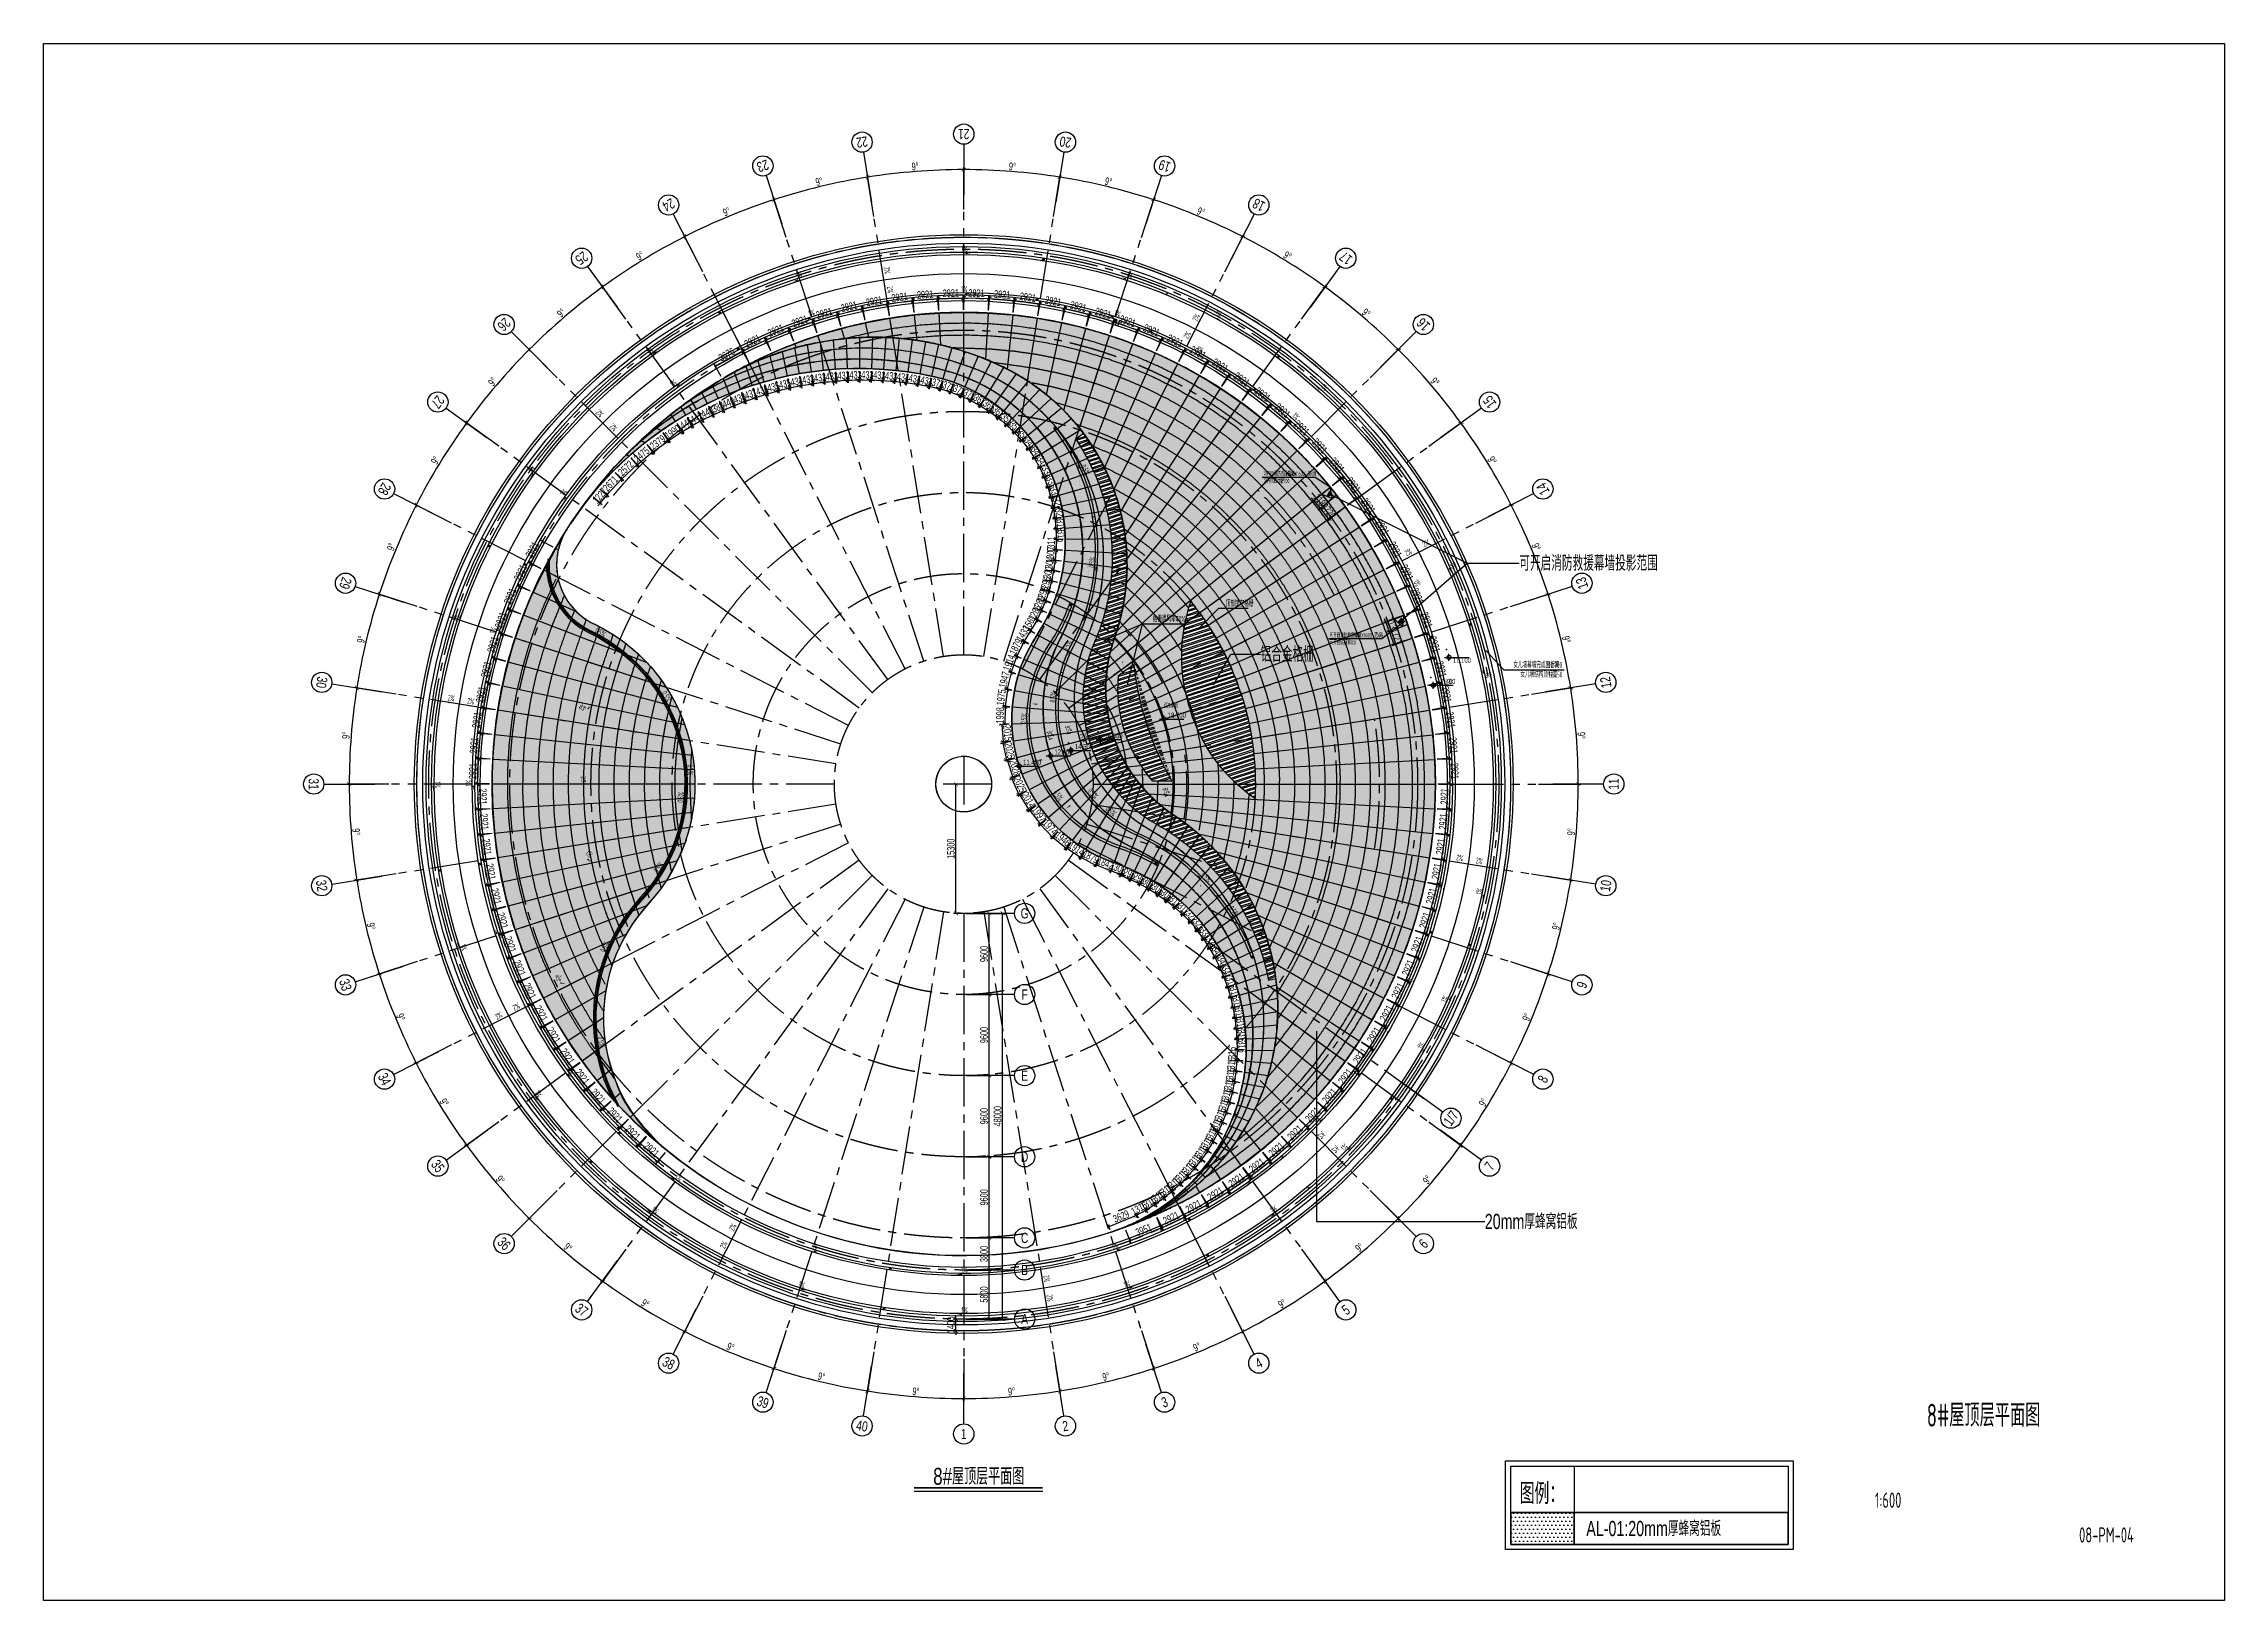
# Model space of a CAD drawing. Extents: x 104132 to 3338343, y -1228862 to 1409848.
# Drawn here: x 878132 to 1136132, y 138 to 184338 of the extents above; entities that cross this region are included whole.
import ezdxf
from ezdxf.enums import TextEntityAlignment as Align

# ---------------------------------------------------------------- set-up
doc = ezdxf.new("R2010")
doc.units = 0
doc.linetypes.add('CENTER', pattern=[50.8, 31.75, -6.35, 6.35, -6.35])
doc.linetypes.add('CENTER2', pattern=[28.575, 19.05, -3.175, 3.175, -3.175])
doc.layers.get('0').update_dxf_attribs({"color": 8})
doc.layers.get('Defpoints').update_dxf_attribs({"color": 8})
for name, color, linetype in [('#填充层', 8, 'Continuous'), ('#幕墙线-平面', 8, 'Continuous'), ('#文字', 8, 'Continuous'), ('#标注', 8, 'Continuous'), ('#轴线', 8, 'CENTER2'), ('A-ROOF', 8, 'Continuous'), ('A-ROOF-DRAN', 8, 'Continuous'), ('A-ROOF-EDGE', 8, 'Continuous'), ('A-SEC-STEEL', 8, 'Continuous'), ('A-SYMB', 8, 'Continuous'), ('BZ', 8, 'Continuous'), ('C-NAME', 8, 'Continuous'), ('C-SHET-SHBD', 8, 'Continuous'), ('dim', 8, 'Continuous'), ('DIM_LEAD', 8, 'Continuous'), ('DIM_SYMB', 8, 'Continuous'), ('DOTE', 8, 'CENTER'), ('Make2D$可见线$曲线', 8, 'Continuous'), ('PUB_DIM', 8, 'Continuous'), ('PUB_TITLE', 8, 'Continuous'), ('分水线', 8, 'Continuous'), ('消防救援', 8, 'Continuous'), ('落水口', 8, 'Continuous')]:
    doc.layers.add(name, color=color, linetype=linetype)
doc.styles.add('#文字', font='jrs.shx', dxfattribs={"width": 0.7, "bigfont": 'hztxt.shx'})
doc.styles.add('ECADI', font='jrs.shx', dxfattribs={"width": 0.7, "bigfont": 'hztxt.shx'})
doc.styles.add('JHZX', font='jrs.shx', dxfattribs={"width": 0.6, "bigfont": 'jhz.shx'})
doc.styles.add('XD2008', font='xd-hzs.shx', dxfattribs={"width": 0.7, "bigfont": 'xd-hztxt.shx'})
doc.dimstyles.new('JZBZ-300', dxfattribs={"dimscale": 300, "dimtxt": 3, "dimasz": 1.5, "dimexe": 1, "dimexo": 1, "dimgap": 0.5, "dimtad": 1, "dimdec": 0, "dimdsep": 46, "dimtxsty": 'JHZX', "dimblk1": 'ARCHTICK', "dimblk2": 'ARCHTICK', "dimsah": 1, "dimcen": 0, "dimclrd": 1, "dimclre": 1, "dimclrt": 2, "dimadec": 3, "dimazin": 2, "dimtfac": 1, "dimtdec": 0, "dimtix": 1, "dimtmove": 0, "dimatfit": 3, "dimfxl": 1, "dimtolj": 1, "dimlwd": -1, "dimlwe": -1, "dimarcsym": 1})
pattern_1 = [(198, (814166.45, -758855.74), (147.16934, -452.94067), []), (198, (813966.4, -758753.8), (147.16934, -452.94067), [])]

msp = doc.modelspace()

# ---------------------------------------------------------------- texts
at = {"layer": '#文字', "style": '#文字', "width": 0.7}
for s, p in [('可开启消防救援幕墙投影范围', (1052718, 122864)), ('铝合金格栅', (1022113, 112080)), ('20mm厚蜂窝铝板', (1048634, 44971))]:
    msp.add_text(s, height=1800, dxfattribs=at).set_placement(p, align=Align.MIDDLE_LEFT)
at = {"layer": 'C-NAME', "style": 'XD2008', "width": 0.6}
msp.add_text('弧形幕墙', height=525, dxfattribs=at).set_placement((1010693, 105715))
at = {"layer": 'DIM_LEAD', "style": 'XD2008', "width": 0.6}
for s, p in [('格栅', (1009339, 115910)), (':', (1010179, 115910)), ('通风率≥', (1010421, 115910)), ('70%', (1012101, 115910)), ('顶部镂空格栅', (1017983, 117720)), ('女儿墙幕墙完成面标高', (1051998, 110464)), ('12.700', (1056198, 110464)), ('女儿墙结构顶标高', (1052838, 109344)), ('12.550', (1056198, 109344))]:
    msp.add_text(s, height=700, dxfattribs=at).set_placement(p)
at = {"layer": 'DIM_SYMB', "style": 'XD2008', "width": 0.6}
for s, rotation, p in [('1%%%', 358.92216, (986717, 159730)), ('1%%%', 19.07784, (967257, 156551)), ('2%%%', 279, (977516, 157874)), ('2%%%', 279, (977881, 155566)), ('1%%%', 1.07784, (986709, 154945)), ('1%%%', 343.07784, (1006188, 156723)), ('1%%%', 16.92216, (968737, 152022)), ('1%%%', 340.92216, (1004723, 152189)), ('2%%%', 63, (1014613, 151407)), ('1%%%', 331.5711, (1016632, 152221)), ('2%%%', 63, (1013552, 149325)), ('1%%%', 34.92216, (949737, 147539)), ('1%%%', 333.72679, (1014427, 147974)), ('1%%%', 37.07784, (952543, 143663)), ('1%%%', 316.43665, (1029142, 143661)), ('2%%%', 315, (943384, 140628)), ('2%%%', 315, (945036, 138976)), ('1%%%', 314.28096, (1025800, 140265)), ('1%%%', 55.07784, (935862, 133528)), ('0.5%%%', 296.52681, (1000796, 134302)), ('1%%%', 52.92216, (939721, 130734)), ('2%%%', 27, (1039394, 123666)), ('2%%%', 27, (1041477, 124727)), ('0.5%%%', 82.7251, (1002423, 122302)), ('1%%%', 295.56335, (1044413, 122811)), ('1%%%', 297.71904, (1040132, 120672)), ('1%%%', 70.92216, (926985, 115939)), ('1%%%', 73.07784, (931534, 114453)), ('0.5%%%', 330.88365, (943294, 114688)), ('0.5%%%', 64.06517, (999290, 112397)), ('1%%%', 278.28096, (1043978, 109137)), ('1%%%', 280.43665, (1048678, 109920)), ('2%%%', 351, (925907, 106614)), ('2%%%', 351, (928215, 106249)), ('1%%%', 45, (941865, 105278)), ('0.5%%%', 299.22469, (951205, 107482)), ('0.5%%%', 85.45183, (997854, 106352)), ('0.5%%%', 85.45183, (994411, 103808)), ('1%%%', 15.62998, (999109, 102842)), ('2%%%', 18, (996949, 102176)), ('2%%%', 18, (1000914, 101937)), ('0.5%%%', 275.00254, (954212, 98996)), ('1%%%', 271.07784, (924405, 97006)), ('1%%%', 88.92216, (928760, 96457)), ('0.5%%%', 84.99746, (953794, 94496)), ('0.5%%%', 310.54817, (997475, 95636)), ('0.5%%%', 310.54817, (1001628, 95861)), ('2%%%', 18, (1010630, 95458)), ('0.5%%%', 319.07781, (1003699, 93661)), ('1%%%', 315, (942162, 88474)), ('2%%%', 351, (1045220, 87717)), ('2%%%', 351, (1047528, 87351)), ('0.5%%%', 54.72952, (950809, 86159)), ('0.5%%%', 313.2749, (1014990, 85905)), ('1%%%', 81.71904, (1043562, 84379)), ('1%%%', 79.56335, (1048265, 83611)), ('0.5%%%', 305.14579, (1018290, 81984)), ('1%%%', 286.92216, (927394, 77649)), ('1%%%', 289.07784, (931923, 79129)), ('0.5%%%', 66.71851, (944581, 76735)), ('1%%%', 354.66228, (938617, 73452)), ('1%%%', 62.28096, (1039761, 72978)), ('2%%%', 27, (931761, 68824)), ('2%%%', 27, (933843, 69885)), ('1%%%', 64.43665, (1044035, 70825)), ('1%%%', 63.71904, (1036977, 67500)), ('0.5%%%', 276.74877, (943680, 66802)), ('1%%%', 61.56335, (1041213, 65318)), ('1%%%', 304.92216, (940069, 62974)), ('1%%%', 307.07784, (936193, 60168)), ('1%%%', 44.28096, (1028607, 56618)), ('2%%%', 315, (1028802, 55210)), ('2%%%', 315, (1030454, 53558)), ('1%%%', 46.43665, (1032006, 53250)), ('1%%%', 325.07784, (952784, 50124)), ('1%%%', 37.07784, (1020741, 49796)), ('1%%%', 322.92216, (949989, 46264)), ('1%%%', 34.92216, (1023548, 45946)), ('2%%%', 63, (959771, 43774)), ('2%%%', 63, (958710, 41691)), ('1%%%', 340.92216, (968870, 41843)), ('1%%%', 16.92216, (1004591, 41675)), ('1%%%', 1.07784, (986709, 38920)), ('1%%%', 343.07784, (967384, 37294)), ('2%%%', 279, (996413, 38561)), ('2%%%', 279, (996778, 36253)), ('1%%%', 19.07784, (1006062, 37122)), ('1%%%', 358.92216, (986717, 34155))]:
    msp.add_text(s, height=700, rotation=rotation, dxfattribs=at).set_placement(p)
msp.add_text('1%%%', height=700, dxfattribs=at).set_placement((941618, 96937))

# ---------------------------------------------------------------- blocks, each defined once
blk = doc.blocks.new('_ARCHTICK')
at = {"color": 0, "linetype": 'ByBlock', "const_width": 0.15}
blk.add_lwpolyline([(-0.5, -0.5), (0.5, 0.5)], dxfattribs=at)
blk = doc.blocks.new('*D51')
at = {"layer": '#标注', "color": 1, "ltscale": 300, "transparency": 16777216}
for p, q in [((571168, -210646), (570251, -210646)), ((570551, -210646), (570551, -210196)), ((570551, -212046), (570551, -210646)), ((571168, -212046), (570251, -212046)), ((570551, -212046), (570551, -212496))]:
    blk.add_line(p, q, dxfattribs=at)
at = {"layer": 'Defpoints', "color": 0, "ltscale": 300, "transparency": 16777216}
for p in [(570551, -210646), (571468, -210646), (571468, -212046)]:
    blk.add_point(p, dxfattribs=at)
at = {"layer": '#标注', "color": 1, "ltscale": 300, "transparency": 16777216, "xscale": 450, "yscale": 450, "zscale": 450}
for p, rotation in [((570551, -210646), 270), ((570551, -212046), 90)]:
    blk.add_blockref('_ARCHTICK', p, dxfattribs=dict(at, rotation=rotation))
at = {"layer": '#标注', "color": 2, "ltscale": 300, "transparency": 16777216, "insert": (569951, -211346), "char_height": 900, "attachment_point": 5, "rotation": 90, "style": 'JHZX'}
blk.add_mtext('\\A1;1400', dxfattribs=at)
blk = doc.blocks.new('*D52')
at = {"layer": '#标注', "color": 1, "ltscale": 300, "transparency": 16777216}
for p, q in [((571168, -147346), (570251, -147346)), ((570551, -162646), (570551, -147346)), ((571168, -162646), (570251, -162646))]:
    blk.add_line(p, q, dxfattribs=at)
at = {"layer": 'Defpoints', "color": 0, "ltscale": 300, "transparency": 16777216}
for p in [(570551, -147346), (571468, -147346), (571468, -162646)]:
    blk.add_point(p, dxfattribs=at)
at = {"layer": '#标注', "color": 1, "ltscale": 300, "transparency": 16777216, "xscale": 450, "yscale": 450, "zscale": 450}
for p, rotation in [((570551, -147346), 90), ((570551, -162646), 270)]:
    blk.add_blockref('_ARCHTICK', p, dxfattribs=dict(at, rotation=rotation))
at = {"layer": '#标注', "color": 2, "ltscale": 300, "transparency": 16777216, "insert": (569951, -154996), "char_height": 900, "attachment_point": 5, "rotation": 90, "style": 'JHZX'}
blk.add_mtext('\\A1;15300', dxfattribs=at)
blk = doc.blocks.new('*D53')
at = {"layer": '#标注', "color": 1, "ltscale": 300, "transparency": 16777216}
for p, q in [((560830, -214509), (560048, -219447)), ((571468, -215346), (571468, -220346))]:
    blk.add_line(p, q, dxfattribs=at)
blk.add_arc((571468, -147346), 72700, 261, 270, dxfattribs=at)
at = {"layer": 'Defpoints', "color": 0, "ltscale": 300, "transparency": 16777216}
for p in [(571468, -147346), (560877, -214212), (571468, -215046), (563869, -219648)]:
    blk.add_point(p, dxfattribs=at)
at = {"layer": '#标注', "color": 1, "ltscale": 300, "transparency": 16777216, "xscale": 450, "yscale": 450, "zscale": 450}
for p, rotation in [((560095, -219151), 171.0000000000014), ((571468, -220046), 1.598721155460225e-12)]:
    blk.add_blockref('_ARCHTICK', p, dxfattribs=dict(at, rotation=rotation))
at = {"layer": '#标注', "color": 2, "ltscale": 300, "transparency": 16777216, "insert": (565811, -219224), "char_height": 900, "attachment_point": 5, "rotation": 355.5, "style": 'JHZX'}
blk.add_mtext('\\A1;9°', dxfattribs=at)
blk = doc.blocks.new('*D54')
at = {"layer": '#标注', "color": 1, "ltscale": 300, "transparency": 16777216}
for p, q in [((571468, -215346), (571468, -220346)), ((582105, -214509), (582888, -219447))]:
    blk.add_line(p, q, dxfattribs=at)
blk.add_arc((571468, -147346), 72700, 270, 279, dxfattribs=at)
at = {"layer": 'Defpoints', "color": 0, "ltscale": 300, "transparency": 16777216}
for p in [(571468, -147346), (571468, -215046), (582058, -214212), (575273, -219946)]:
    blk.add_point(p, dxfattribs=at)
at = {"layer": '#标注', "color": 1, "ltscale": 300, "transparency": 16777216, "xscale": 450, "yscale": 450, "zscale": 450}
for p, rotation in [((582841, -219151), 8.999999999999728), ((571468, -220046), 179.9999999999998)]:
    blk.add_blockref('_ARCHTICK', p, dxfattribs=dict(at, rotation=rotation))
at = {"layer": '#标注', "color": 2, "ltscale": 300, "transparency": 16777216, "insert": (577125, -219224), "char_height": 900, "attachment_point": 5, "rotation": 4.5, "style": 'JHZX'}
blk.add_mtext('\\A1;9°', dxfattribs=at)
blk = doc.blocks.new('*D55')
at = {"layer": '#标注', "color": 1, "ltscale": 300, "transparency": 16777216}
for p, q in [((592481, -212018), (594026, -216773)), ((582105, -214509), (582888, -219447))]:
    blk.add_line(p, q, dxfattribs=at)
blk.add_arc((571468, -147346), 72700, 279, 288, dxfattribs=at)
at = {"layer": 'Defpoints', "color": 0, "ltscale": 300, "transparency": 16777216}
for p in [(571468, -147346), (592388, -211732), (582058, -214212), (586583, -218457)]:
    blk.add_point(p, dxfattribs=at)
at = {"layer": '#标注', "color": 1, "ltscale": 300, "transparency": 16777216, "xscale": 450, "yscale": 450, "zscale": 450}
for p, rotation in [((593933, -216488), 17.99999999999962), ((582841, -219151), 188.9999999999996)]:
    blk.add_blockref('_ARCHTICK', p, dxfattribs=dict(at, rotation=rotation))
at = {"layer": '#标注', "color": 2, "ltscale": 300, "transparency": 16777216, "insert": (588299, -217454), "char_height": 900, "attachment_point": 5, "rotation": 13.5, "style": 'JHZX'}
blk.add_mtext('\\A1;9°', dxfattribs=at)
blk = doc.blocks.new('*D56')
at = {"layer": '#标注', "color": 1, "ltscale": 300, "transparency": 16777216}
for p, q in [((602339, -207934), (604609, -212389)), ((592481, -212018), (594026, -216773))]:
    blk.add_line(p, q, dxfattribs=at)
blk.add_arc((571468, -147346), 72700, 288, 297, dxfattribs=at)
at = {"layer": 'Defpoints', "color": 0, "ltscale": 300, "transparency": 16777216}
for p in [(571468, -147346), (602203, -207667), (592388, -211732), (597521, -215217)]:
    blk.add_point(p, dxfattribs=at)
at = {"layer": '#标注', "color": 1, "ltscale": 300, "transparency": 16777216, "xscale": 450, "yscale": 450, "zscale": 450}
for p, rotation in [((604473, -212122), 27.00000000000006), ((593933, -216488), 198.0000000000004)]:
    blk.add_blockref('_ARCHTICK', p, dxfattribs=dict(at, rotation=rotation))
at = {"layer": '#标注', "color": 2, "ltscale": 300, "transparency": 16777216, "insert": (599059, -213958), "char_height": 900, "attachment_point": 5, "rotation": 22.5, "style": 'JHZX'}
blk.add_mtext('\\A1;9°', dxfattribs=at)
blk = doc.blocks.new('*D8')
at = {"layer": '#标注', "color": 1, "ltscale": 300, "transparency": 16777216}
for p, q in [((611437, -202359), (614376, -206404)), ((602339, -207934), (604609, -212389))]:
    blk.add_line(p, q, dxfattribs=at)
blk.add_arc((571468, -147346), 72700, 297, 306, dxfattribs=at)
at = {"layer": 'Defpoints', "color": 0, "ltscale": 300, "transparency": 16777216}
for p in [(571468, -147346), (611261, -202116), (602203, -207667), (607818, -210306)]:
    blk.add_point(p, dxfattribs=at)
at = {"layer": '#标注', "color": 1, "ltscale": 300, "transparency": 16777216, "xscale": 450, "yscale": 450, "zscale": 450}
for p, rotation in [((614200, -206161), 36.00000000000011), ((604473, -212122), 206.9999999999999)]:
    blk.add_blockref('_ARCHTICK', p, dxfattribs=dict(at, rotation=rotation))
at = {"layer": '#标注', "color": 2, "ltscale": 300, "transparency": 16777216, "insert": (609140, -208821), "char_height": 900, "attachment_point": 5, "rotation": 31.5, "style": 'JHZX'}
blk.add_mtext('\\A1;9°', dxfattribs=at)
blk = doc.blocks.new('*D9')
at = {"layer": '#标注', "color": 1, "ltscale": 300, "transparency": 16777216}
for p, q in [((619551, -195429), (623087, -198965)), ((611437, -202359), (614376, -206404))]:
    blk.add_line(p, q, dxfattribs=at)
blk.add_arc((571468, -147346), 72700, 306, 315, dxfattribs=at)
at = {"layer": 'Defpoints', "color": 0, "ltscale": 300, "transparency": 16777216}
for p in [(571468, -147346), (619339, -195217), (611261, -202116), (617219, -203844)]:
    blk.add_point(p, dxfattribs=at)
at = {"layer": '#标注', "color": 1, "ltscale": 300, "transparency": 16777216, "xscale": 450, "yscale": 450, "zscale": 450}
for p, rotation in [((622875, -198753), 45.0000000000004), ((614200, -206161), 216.0000000000004)]:
    blk.add_blockref('_ARCHTICK', p, dxfattribs=dict(at, rotation=rotation))
at = {"layer": '#标注', "color": 2, "ltscale": 300, "transparency": 16777216, "insert": (618293, -202171), "char_height": 900, "attachment_point": 5, "rotation": 40.5, "style": 'JHZX'}
blk.add_mtext('\\A1;9°', dxfattribs=at)
blk = doc.blocks.new('*D10')
at = {"layer": '#标注', "color": 1, "ltscale": 300, "transparency": 16777216}
for p, q in [((626481, -187315), (630526, -190254)), ((619551, -195429), (623087, -198965))]:
    blk.add_line(p, q, dxfattribs=at)
blk.add_arc((571468, -147346), 72700, 315, 324, dxfattribs=at)
at = {"layer": 'Defpoints', "color": 0, "ltscale": 300, "transparency": 16777216}
for p in [(571468, -147346), (626238, -187139), (619339, -195217), (625494, -195992)]:
    blk.add_point(p, dxfattribs=at)
at = {"layer": '#标注', "color": 1, "ltscale": 300, "transparency": 16777216, "xscale": 450, "yscale": 450, "zscale": 450}
for p, rotation in [((630283, -190078), 53.99999999999972), ((622875, -198753), 224.9999999999996)]:
    blk.add_blockref('_ARCHTICK', p, dxfattribs=dict(at, rotation=rotation))
at = {"layer": '#标注', "color": 2, "ltscale": 300, "transparency": 16777216, "insert": (626293, -194171), "char_height": 900, "attachment_point": 5, "rotation": 49.5, "style": 'JHZX'}
blk.add_mtext('\\A1;9°', dxfattribs=at)
blk = doc.blocks.new('*D11')
at = {"layer": '#标注', "color": 1, "ltscale": 300, "transparency": 16777216}
for p, q in [((632056, -178217), (636511, -180487)), ((626481, -187315), (630526, -190254))]:
    blk.add_line(p, q, dxfattribs=at)
blk.add_arc((571468, -147346), 72700, 324, 333, dxfattribs=at)
at = {"layer": 'Defpoints', "color": 0, "ltscale": 300, "transparency": 16777216}
for p in [(571468, -147346), (631789, -178081), (626238, -187139), (632439, -186941)]:
    blk.add_point(p, dxfattribs=at)
at = {"layer": '#标注', "color": 1, "ltscale": 300, "transparency": 16777216, "xscale": 450, "yscale": 450, "zscale": 450}
for p, rotation in [((636244, -180351), 63.00000000000026), ((630283, -190078), 234.0000000000001)]:
    blk.add_blockref('_ARCHTICK', p, dxfattribs=dict(at, rotation=rotation))
at = {"layer": '#标注', "color": 2, "ltscale": 300, "transparency": 16777216, "insert": (632943, -185018), "char_height": 900, "attachment_point": 5, "rotation": 58.5, "style": 'JHZX'}
blk.add_mtext('\\A1;9°', dxfattribs=at)
blk = doc.blocks.new('*D12')
at = {"layer": '#标注', "color": 1, "ltscale": 300, "transparency": 16777216}
for p, q in [((636140, -168359), (640895, -169904)), ((632056, -178217), (636511, -180487))]:
    blk.add_line(p, q, dxfattribs=at)
blk.add_arc((571468, -147346), 72700, 333, 342, dxfattribs=at)
at = {"layer": 'Defpoints', "color": 0, "ltscale": 300, "transparency": 16777216}
for p in [(571468, -147346), (635854, -168266), (637883, -176916), (631789, -178081)]:
    blk.add_point(p, dxfattribs=at)
at = {"layer": '#标注', "color": 1, "ltscale": 300, "transparency": 16777216, "xscale": 450, "yscale": 450, "zscale": 450}
for p, rotation in [((640610, -169811), 72.00000000000054), ((636244, -180351), 243.0000000000004)]:
    blk.add_blockref('_ARCHTICK', p, dxfattribs=dict(at, rotation=rotation))
at = {"layer": '#标注', "color": 2, "ltscale": 300, "transparency": 16777216, "insert": (638080, -174937), "char_height": 900, "attachment_point": 5, "rotation": 67.5, "style": 'JHZX'}
blk.add_mtext('\\A1;9°', dxfattribs=at)
blk = doc.blocks.new('*D13')
at = {"layer": '#标注', "color": 1, "ltscale": 300, "transparency": 16777216}
for p, q in [((638631, -157983), (643569, -158766)), ((636140, -168359), (640895, -169904))]:
    blk.add_line(p, q, dxfattribs=at)
blk.add_arc((571468, -147346), 72700, 342, 351, dxfattribs=at)
at = {"layer": 'Defpoints', "color": 0, "ltscale": 300, "transparency": 16777216}
for p in [(571468, -147346), (638334, -157937), (641691, -166162), (635854, -168266)]:
    blk.add_point(p, dxfattribs=at)
at = {"layer": '#标注', "color": 1, "ltscale": 300, "transparency": 16777216, "xscale": 450, "yscale": 450, "zscale": 450}
for p, rotation in [((643273, -158719), 81.00000000000004), ((640610, -169811), 252.0000000000002)]:
    blk.add_blockref('_ARCHTICK', p, dxfattribs=dict(at, rotation=rotation))
at = {"layer": '#标注', "color": 2, "ltscale": 300, "transparency": 16777216, "insert": (641576, -164177), "char_height": 900, "attachment_point": 5, "rotation": 76.5, "style": 'JHZX'}
blk.add_mtext('\\A1;9°', dxfattribs=at)
blk = doc.blocks.new('*D14')
at = {"layer": '#标注', "color": 1, "ltscale": 300, "transparency": 16777216}
for p, q in [((639468, -147346), (644468, -147346)), ((638631, -157983), (643569, -158766))]:
    blk.add_line(p, q, dxfattribs=at)
blk.add_arc((571468, -147346), 72700, 351, 0, dxfattribs=at)
at = {"layer": 'Defpoints', "color": 0, "ltscale": 300, "transparency": 16777216}
for p in [(571468, -147346), (639168, -147346), (643770, -154945), (638334, -157937)]:
    blk.add_point(p, dxfattribs=at)
at = {"layer": '#标注', "color": 1, "ltscale": 300, "transparency": 16777216, "xscale": 450, "yscale": 450, "zscale": 450}
for p, rotation in [((644168, -147346), 90), ((643273, -158719), 261.0000000000002)]:
    blk.add_blockref('_ARCHTICK', p, dxfattribs=dict(at, rotation=rotation))
at = {"layer": '#标注', "color": 2, "ltscale": 300, "transparency": 16777216, "insert": (643346, -153003), "char_height": 900, "attachment_point": 5, "rotation": 85.5, "style": 'JHZX'}
blk.add_mtext('\\A1;9°', dxfattribs=at)
blk = doc.blocks.new('*D15')
at = {"layer": '#标注', "color": 1, "ltscale": 300, "transparency": 16777216}
for p, q in [((638631, -136708), (643569, -135926)), ((639468, -147346), (644468, -147346))]:
    blk.add_line(p, q, dxfattribs=at)
blk.add_arc((571468, -147346), 72700, 360, 9, dxfattribs=at)
at = {"layer": 'Defpoints', "color": 0, "ltscale": 300, "transparency": 16777216}
for p in [(638334, -136755), (644068, -143541), (571468, -147346), (639168, -147346)]:
    blk.add_point(p, dxfattribs=at)
at = {"layer": '#标注', "color": 1, "ltscale": 300, "transparency": 16777216, "xscale": 450, "yscale": 450, "zscale": 450}
for p, rotation in [((643273, -135973), 99.00000000000026), ((644168, -147346), 269.9999999999998)]:
    blk.add_blockref('_ARCHTICK', p, dxfattribs=dict(at, rotation=rotation))
at = {"layer": '#标注', "color": 2, "ltscale": 300, "transparency": 16777216, "insert": (644542, -141595), "char_height": 900, "attachment_point": 5, "rotation": 274.5, "style": 'JHZX'}
blk.add_mtext('\\A1;9°', dxfattribs=at)
blk = doc.blocks.new('*D16')
at = {"layer": '#标注', "color": 1, "ltscale": 300, "transparency": 16777216}
for p, q in [((636140, -126333), (640895, -124788)), ((638631, -136708), (643569, -135926))]:
    blk.add_line(p, q, dxfattribs=at)
blk.add_arc((571468, -147346), 72700, 9, 18, dxfattribs=at)
at = {"layer": 'Defpoints', "color": 0, "ltscale": 300, "transparency": 16777216}
for p in [(635854, -126425), (642579, -132231), (638334, -136755), (571468, -147346)]:
    blk.add_point(p, dxfattribs=at)
at = {"layer": '#标注', "color": 1, "ltscale": 300, "transparency": 16777216, "xscale": 450, "yscale": 450, "zscale": 450}
for p, rotation in [((640610, -124880), 108.0000000000008), ((643273, -135973), 279.0000000000009)]:
    blk.add_blockref('_ARCHTICK', p, dxfattribs=dict(at, rotation=rotation))
at = {"layer": '#标注', "color": 2, "ltscale": 300, "transparency": 16777216, "insert": (642743, -130234), "char_height": 900, "attachment_point": 5, "rotation": 283.5, "style": 'JHZX'}
blk.add_mtext('\\A1;9°', dxfattribs=at)
blk = doc.blocks.new('*D17')
at = {"layer": '#标注', "color": 1, "ltscale": 300, "transparency": 16777216}
for p, q in [((632056, -116475), (636511, -114205)), ((636140, -126333), (640895, -124788))]:
    blk.add_line(p, q, dxfattribs=at)
blk.add_arc((571468, -147346), 72700, 18, 27, dxfattribs=at)
at = {"layer": 'Defpoints', "color": 0, "ltscale": 300, "transparency": 16777216}
for p in [(631789, -116611), (639339, -121293), (635854, -126425), (571468, -147346)]:
    blk.add_point(p, dxfattribs=at)
at = {"layer": '#标注', "color": 1, "ltscale": 300, "transparency": 16777216, "xscale": 450, "yscale": 450, "zscale": 450}
for p, rotation in [((636244, -114341), 117.0000000000009), ((640610, -124880), 288.0000000000002)]:
    blk.add_blockref('_ARCHTICK', p, dxfattribs=dict(at, rotation=rotation))
at = {"layer": '#标注', "color": 2, "ltscale": 300, "transparency": 16777216, "insert": (639188, -119295), "char_height": 900, "attachment_point": 5, "rotation": 292.5, "style": 'JHZX'}
blk.add_mtext('\\A1;9°', dxfattribs=at)
blk = doc.blocks.new('*D18')
at = {"layer": '#标注', "color": 1, "ltscale": 300, "transparency": 16777216}
for p, q in [((626481, -107376), (630526, -104438)), ((632056, -116475), (636511, -114205))]:
    blk.add_line(p, q, dxfattribs=at)
blk.add_arc((571468, -147346), 72700, 27, 36, dxfattribs=at)
at = {"layer": 'Defpoints', "color": 0, "ltscale": 300, "transparency": 16777216}
for p in [(626238, -107553), (634428, -110996), (631789, -116611), (571468, -147346)]:
    blk.add_point(p, dxfattribs=at)
at = {"layer": '#标注', "color": 1, "ltscale": 300, "transparency": 16777216, "xscale": 450, "yscale": 450, "zscale": 450}
for p, rotation in [((630283, -104614), 126.000000000001), ((636244, -114341), 297.0000000000011)]:
    blk.add_blockref('_ARCHTICK', p, dxfattribs=dict(at, rotation=rotation))
at = {"layer": '#标注', "color": 2, "ltscale": 300, "transparency": 16777216, "insert": (633966, -109047), "char_height": 900, "attachment_point": 5, "rotation": 301.5, "style": 'JHZX'}
blk.add_mtext('\\A1;9°', dxfattribs=at)
blk = doc.blocks.new('*D19')
at = {"layer": '#标注', "color": 1, "ltscale": 300, "transparency": 16777216}
for p, q in [((619551, -99263), (623087, -95727)), ((626481, -107376), (630526, -104438))]:
    blk.add_line(p, q, dxfattribs=at)
blk.add_arc((571468, -147346), 72700, 36, 45, dxfattribs=at)
at = {"layer": 'Defpoints', "color": 0, "ltscale": 300, "transparency": 16777216}
for p in [(619339, -99475), (627966, -101594), (626238, -107553), (571468, -147346)]:
    blk.add_point(p, dxfattribs=at)
at = {"layer": '#标注', "color": 1, "ltscale": 300, "transparency": 16777216, "xscale": 450, "yscale": 450, "zscale": 450}
for p, rotation in [((622875, -95939), 135.0000000000003), ((630283, -104614), 306.0000000000009)]:
    blk.add_blockref('_ARCHTICK', p, dxfattribs=dict(at, rotation=rotation))
at = {"layer": '#标注', "color": 2, "ltscale": 300, "transparency": 16777216, "insert": (627206, -99741), "char_height": 900, "attachment_point": 5, "rotation": 310.5, "style": 'JHZX'}
blk.add_mtext('\\A1;9°', dxfattribs=at)
blk = doc.blocks.new('*D20')
at = {"layer": '#标注', "color": 1, "ltscale": 300, "transparency": 16777216}
for p, q in [((611437, -92333), (614376, -88288)), ((619551, -99263), (623087, -95727))]:
    blk.add_line(p, q, dxfattribs=at)
blk.add_arc((571468, -147346), 72700, 45, 54, dxfattribs=at)
at = {"layer": 'Defpoints', "color": 0, "ltscale": 300, "transparency": 16777216}
for p in [(611261, -92575), (620114, -93319), (619339, -99475), (571468, -147346)]:
    blk.add_point(p, dxfattribs=at)
at = {"layer": '#标注', "color": 1, "ltscale": 300, "transparency": 16777216, "xscale": 450, "yscale": 450, "zscale": 450}
for p, rotation in [((614200, -88530), 144.0000000000002), ((622875, -95939), 315.0000000000001)]:
    blk.add_blockref('_ARCHTICK', p, dxfattribs=dict(at, rotation=rotation))
at = {"layer": '#标注', "color": 2, "ltscale": 300, "transparency": 16777216, "insert": (619072, -91608), "char_height": 900, "attachment_point": 5, "rotation": 319.5, "style": 'JHZX'}
blk.add_mtext('\\A1;9°', dxfattribs=at)
blk = doc.blocks.new('*D21')
at = {"layer": '#标注', "color": 1, "ltscale": 300, "transparency": 16777216}
for p, q in [((602339, -86757), (604609, -82302)), ((611437, -92333), (614376, -88288))]:
    blk.add_line(p, q, dxfattribs=at)
blk.add_arc((571468, -147346), 72700, 54, 63, dxfattribs=at)
at = {"layer": 'Defpoints', "color": 0, "ltscale": 300, "transparency": 16777216}
for p in [(602203, -87025), (611063, -86375), (611261, -92575), (571468, -147346)]:
    blk.add_point(p, dxfattribs=at)
at = {"layer": '#标注', "color": 1, "ltscale": 300, "transparency": 16777216, "xscale": 450, "yscale": 450, "zscale": 450}
for p, rotation in [((604473, -82570), 153.000000000001), ((614200, -88530), 324.0000000000002)]:
    blk.add_blockref('_ARCHTICK', p, dxfattribs=dict(at, rotation=rotation))
at = {"layer": '#标注', "color": 2, "ltscale": 300, "transparency": 16777216, "insert": (609767, -84847), "char_height": 900, "attachment_point": 5, "rotation": 328.5, "style": 'JHZX'}
blk.add_mtext('\\A1;9°', dxfattribs=at)
blk = doc.blocks.new('*D22')
at = {"layer": '#标注', "color": 1, "ltscale": 300, "transparency": 16777216}
for p, q in [((592481, -82674), (594026, -77919)), ((602339, -86757), (604609, -82302))]:
    blk.add_line(p, q, dxfattribs=at)
blk.add_arc((571468, -147346), 72700, 63, 72, dxfattribs=at)
at = {"layer": 'Defpoints', "color": 0, "ltscale": 300, "transparency": 16777216}
for p in [(601038, -80931), (592388, -82959), (602203, -87025), (571468, -147346)]:
    blk.add_point(p, dxfattribs=at)
at = {"layer": '#标注', "color": 1, "ltscale": 300, "transparency": 16777216, "xscale": 450, "yscale": 450, "zscale": 450}
for p, rotation in [((593933, -78204), 162.0000000000006), ((604473, -82570), 333.0000000000013)]:
    blk.add_blockref('_ARCHTICK', p, dxfattribs=dict(at, rotation=rotation))
at = {"layer": '#标注', "color": 2, "ltscale": 300, "transparency": 16777216, "insert": (599519, -79626), "char_height": 900, "attachment_point": 5, "rotation": 337.5, "style": 'JHZX'}
blk.add_mtext('\\A1;9°', dxfattribs=at)
blk = doc.blocks.new('*D23')
at = {"layer": '#标注', "color": 1, "ltscale": 300, "transparency": 16777216}
for p, q in [((582105, -80183), (582888, -75245)), ((592481, -82674), (594026, -77919))]:
    blk.add_line(p, q, dxfattribs=at)
blk.add_arc((571468, -147346), 72700, 72, 81, dxfattribs=at)
at = {"layer": 'Defpoints', "color": 0, "ltscale": 300, "transparency": 16777216}
for p in [(590284, -77123), (582058, -80479), (592388, -82959), (571468, -147346)]:
    blk.add_point(p, dxfattribs=at)
at = {"layer": '#标注', "color": 1, "ltscale": 300, "transparency": 16777216, "xscale": 450, "yscale": 450, "zscale": 450}
for p, rotation in [((582841, -75541), 171.0000000000014), ((593933, -78204), 342.0000000000006)]:
    blk.add_blockref('_ARCHTICK', p, dxfattribs=dict(at, rotation=rotation))
at = {"layer": '#标注', "color": 2, "ltscale": 300, "transparency": 16777216, "insert": (588579, -76071), "char_height": 900, "attachment_point": 5, "rotation": 346.5, "style": 'JHZX'}
blk.add_mtext('\\A1;9°', dxfattribs=at)
blk = doc.blocks.new('*D24')
at = {"layer": '#标注', "color": 1, "ltscale": 300, "transparency": 16777216}
for p, q in [((571468, -79346), (571468, -74346)), ((582105, -80183), (582888, -75245))]:
    blk.add_line(p, q, dxfattribs=at)
blk.add_arc((571468, -147346), 72700, 81, 90, dxfattribs=at)
at = {"layer": 'Defpoints', "color": 0, "ltscale": 300, "transparency": 16777216}
for p in [(579067, -75044), (571468, -79646), (582058, -80479), (571468, -147346)]:
    blk.add_point(p, dxfattribs=at)
at = {"layer": '#标注', "color": 1, "ltscale": 300, "transparency": 16777216, "xscale": 450, "yscale": 450, "zscale": 450}
for p, rotation in [((571468, -74646), 180.0000000000006), ((582841, -75541), 351.0000000000015)]:
    blk.add_blockref('_ARCHTICK', p, dxfattribs=dict(at, rotation=rotation))
at = {"layer": '#标注', "color": 2, "ltscale": 300, "transparency": 16777216, "insert": (577219, -74272), "char_height": 900, "attachment_point": 5, "rotation": 355.5, "style": 'JHZX'}
blk.add_mtext('\\A1;9°', dxfattribs=at)
blk = doc.blocks.new('*D25')
at = {"layer": '#标注', "color": 1, "ltscale": 300, "transparency": 16777216}
for p, q in [((571468, -79346), (571468, -74346)), ((560830, -80183), (560048, -75245))]:
    blk.add_line(p, q, dxfattribs=at)
blk.add_arc((571468, -147346), 72700, 90, 99, dxfattribs=at)
at = {"layer": 'Defpoints', "color": 0, "ltscale": 300, "transparency": 16777216}
for p in [(567663, -74746), (571468, -79646), (560877, -80479), (571468, -147346)]:
    blk.add_point(p, dxfattribs=at)
at = {"layer": '#标注', "color": 1, "ltscale": 300, "transparency": 16777216, "xscale": 450, "yscale": 450, "zscale": 450}
blk.add_blockref('_ARCHTICK', (571468, -74646), dxfattribs=at)
at = {"layer": '#标注', "color": 1, "ltscale": 300, "transparency": 16777216, "xscale": 450, "yscale": 450, "zscale": 450, "rotation": 189}
blk.add_blockref('_ARCHTICK', (560095, -75541), dxfattribs=at)
at = {"layer": '#标注', "color": 2, "ltscale": 300, "transparency": 16777216, "insert": (565717, -74272), "char_height": 900, "attachment_point": 5, "rotation": 4.5, "style": 'JHZX'}
blk.add_mtext('\\A1;9°', dxfattribs=at)
blk = doc.blocks.new('*D26')
at = {"layer": '#标注', "color": 1, "ltscale": 300, "transparency": 16777216}
for p, q in [((560830, -80183), (560048, -75245)), ((550455, -82674), (548910, -77919))]:
    blk.add_line(p, q, dxfattribs=at)
blk.add_arc((571468, -147346), 72700, 99, 108, dxfattribs=at)
at = {"layer": 'Defpoints', "color": 0, "ltscale": 300, "transparency": 16777216}
for p in [(556353, -76235), (560877, -80479), (550547, -82959), (571468, -147346)]:
    blk.add_point(p, dxfattribs=at)
at = {"layer": '#标注', "color": 1, "ltscale": 300, "transparency": 16777216, "xscale": 450, "yscale": 450, "zscale": 450}
for p, rotation in [((560095, -75541), 8.999999999999936), ((549002, -78204), 198.0000000000012)]:
    blk.add_blockref('_ARCHTICK', p, dxfattribs=dict(at, rotation=rotation))
at = {"layer": '#标注', "color": 2, "ltscale": 300, "transparency": 16777216, "insert": (554356, -76071), "char_height": 900, "attachment_point": 5, "rotation": 13.5, "style": 'JHZX'}
blk.add_mtext('\\A1;9°', dxfattribs=at)
blk = doc.blocks.new('*D27')
at = {"layer": '#标注', "color": 1, "ltscale": 300, "transparency": 16777216}
for p, q in [((550455, -82674), (548910, -77919)), ((540597, -86757), (538327, -82302))]:
    blk.add_line(p, q, dxfattribs=at)
blk.add_arc((571468, -147346), 72700, 108, 117, dxfattribs=at)
at = {"layer": 'Defpoints', "color": 0, "ltscale": 300, "transparency": 16777216}
for p in [(545415, -79475), (550547, -82959), (540733, -87025), (571468, -147346)]:
    blk.add_point(p, dxfattribs=at)
at = {"layer": '#标注', "color": 1, "ltscale": 300, "transparency": 16777216, "xscale": 450, "yscale": 450, "zscale": 450}
for p, rotation in [((549002, -78204), 18.0000000000014), ((538463, -82570), 207.0000000000022)]:
    blk.add_blockref('_ARCHTICK', p, dxfattribs=dict(at, rotation=rotation))
at = {"layer": '#标注', "color": 2, "ltscale": 300, "transparency": 16777216, "insert": (543417, -79626), "char_height": 900, "attachment_point": 5, "rotation": 22.5, "style": 'JHZX'}
blk.add_mtext('\\A1;9°', dxfattribs=at)
blk = doc.blocks.new('*D28')
at = {"layer": '#标注', "color": 1, "ltscale": 300, "transparency": 16777216}
for p, q in [((540597, -86757), (538327, -82302)), ((531498, -92333), (528560, -88288))]:
    blk.add_line(p, q, dxfattribs=at)
blk.add_arc((571468, -147346), 72700, 117, 126, dxfattribs=at)
at = {"layer": 'Defpoints', "color": 0, "ltscale": 300, "transparency": 16777216}
for p in [(535118, -84386), (540733, -87025), (531675, -92575), (571468, -147346)]:
    blk.add_point(p, dxfattribs=at)
at = {"layer": '#标注', "color": 1, "ltscale": 300, "transparency": 16777216, "xscale": 450, "yscale": 450, "zscale": 450}
for p, rotation in [((538463, -82570), 27.00000000000201), ((528736, -88530), 215.9999999999994)]:
    blk.add_blockref('_ARCHTICK', p, dxfattribs=dict(at, rotation=rotation))
at = {"layer": '#标注', "color": 2, "ltscale": 300, "transparency": 16777216, "insert": (533169, -84847), "char_height": 900, "attachment_point": 5, "rotation": 31.5, "style": 'JHZX'}
blk.add_mtext('\\A1;9°', dxfattribs=at)
blk = doc.blocks.new('*D29')
at = {"layer": '#标注', "color": 1, "ltscale": 300, "transparency": 16777216}
for p, q in [((531498, -92333), (528560, -88288)), ((523385, -99263), (519849, -95727))]:
    blk.add_line(p, q, dxfattribs=at)
blk.add_arc((571468, -147346), 72700, 126, 135, dxfattribs=at)
at = {"layer": 'Defpoints', "color": 0, "ltscale": 300, "transparency": 16777216}
for p in [(525716, -90847), (531675, -92575), (523597, -99475), (571468, -147346)]:
    blk.add_point(p, dxfattribs=at)
at = {"layer": '#标注', "color": 1, "ltscale": 300, "transparency": 16777216, "xscale": 450, "yscale": 450, "zscale": 450}
for p, rotation in [((528736, -88530), 35.99999999999944), ((520061, -95939), 224.9999999999997)]:
    blk.add_blockref('_ARCHTICK', p, dxfattribs=dict(at, rotation=rotation))
at = {"layer": '#标注', "color": 2, "ltscale": 300, "transparency": 16777216, "insert": (523863, -91608), "char_height": 900, "attachment_point": 5, "rotation": 40.5, "style": 'JHZX'}
blk.add_mtext('\\A1;9°', dxfattribs=at)
blk = doc.blocks.new('*D30')
at = {"layer": '#标注', "color": 1, "ltscale": 300, "transparency": 16777216}
for p, q in [((523385, -99263), (519849, -95727)), ((516455, -107376), (512410, -104438))]:
    blk.add_line(p, q, dxfattribs=at)
blk.add_arc((571468, -147346), 72700, 135, 144, dxfattribs=at)
at = {"layer": 'Defpoints', "color": 0, "ltscale": 300, "transparency": 16777216}
for p in [(517441, -98700), (523597, -99475), (516697, -107553), (571468, -147346)]:
    blk.add_point(p, dxfattribs=at)
at = {"layer": '#标注', "color": 1, "ltscale": 300, "transparency": 16777216, "xscale": 450, "yscale": 450, "zscale": 450}
for p, rotation in [((520061, -95939), 44.99999999999975), ((512652, -104614), 233.9999999999976)]:
    blk.add_blockref('_ARCHTICK', p, dxfattribs=dict(at, rotation=rotation))
at = {"layer": '#标注', "color": 2, "ltscale": 300, "transparency": 16777216, "insert": (515730, -99741), "char_height": 900, "attachment_point": 5, "rotation": 49.5, "style": 'JHZX'}
blk.add_mtext('\\A1;9°', dxfattribs=at)
blk = doc.blocks.new('*D31')
at = {"layer": '#标注', "color": 1, "ltscale": 300, "transparency": 16777216}
for p, q in [((516455, -107376), (512410, -104438)), ((510879, -116475), (506424, -114205))]:
    blk.add_line(p, q, dxfattribs=at)
blk.add_arc((571468, -147346), 72700, 144, 153, dxfattribs=at)
at = {"layer": 'Defpoints', "color": 0, "ltscale": 300, "transparency": 16777216}
for p in [(510497, -107751), (516697, -107553), (511147, -116611), (571468, -147346)]:
    blk.add_point(p, dxfattribs=at)
at = {"layer": '#标注', "color": 1, "ltscale": 300, "transparency": 16777216, "xscale": 450, "yscale": 450, "zscale": 450}
for p, rotation in [((512652, -104614), 53.9999999999973), ((506692, -114341), 242.9999999999993)]:
    blk.add_blockref('_ARCHTICK', p, dxfattribs=dict(at, rotation=rotation))
at = {"layer": '#标注', "color": 2, "ltscale": 300, "transparency": 16777216, "insert": (508969, -109047), "char_height": 900, "attachment_point": 5, "rotation": 58.5, "style": 'JHZX'}
blk.add_mtext('\\A1;9°', dxfattribs=at)
blk = doc.blocks.new('*D32')
at = {"layer": '#标注', "color": 1, "ltscale": 300, "transparency": 16777216}
for p, q in [((510879, -116475), (506424, -114205)), ((506796, -126333), (502041, -124788))]:
    blk.add_line(p, q, dxfattribs=at)
blk.add_arc((571468, -147346), 72700, 153, 162, dxfattribs=at)
at = {"layer": 'Defpoints', "color": 0, "ltscale": 300, "transparency": 16777216}
for p in [(505053, -117776), (511147, -116611), (507081, -126425), (571468, -147346)]:
    blk.add_point(p, dxfattribs=at)
at = {"layer": '#标注', "color": 1, "ltscale": 300, "transparency": 16777216, "xscale": 450, "yscale": 450, "zscale": 450}
for p, rotation in [((506692, -114341), 62.99999999999964), ((502326, -124880), 251.9999999999995)]:
    blk.add_blockref('_ARCHTICK', p, dxfattribs=dict(at, rotation=rotation))
at = {"layer": '#标注', "color": 2, "ltscale": 300, "transparency": 16777216, "insert": (503747, -119295), "char_height": 900, "attachment_point": 5, "rotation": 67.5, "style": 'JHZX'}
blk.add_mtext('\\A1;9°', dxfattribs=at)
blk = doc.blocks.new('*D33')
at = {"layer": '#标注', "color": 1, "ltscale": 300, "transparency": 16777216}
for p, q in [((506796, -126333), (502041, -124788)), ((504305, -136708), (499367, -135926))]:
    blk.add_line(p, q, dxfattribs=at)
blk.add_arc((571468, -147346), 72700, 162, 171, dxfattribs=at)
at = {"layer": 'Defpoints', "color": 0, "ltscale": 300, "transparency": 16777216}
for p in [(501245, -128530), (507081, -126425), (504601, -136755), (571468, -147346)]:
    blk.add_point(p, dxfattribs=at)
at = {"layer": '#标注', "color": 1, "ltscale": 300, "transparency": 16777216, "xscale": 450, "yscale": 450, "zscale": 450}
for p, rotation in [((502326, -124880), 71.99999999999929), ((499663, -135973), 261.0000000000004)]:
    blk.add_blockref('_ARCHTICK', p, dxfattribs=dict(at, rotation=rotation))
at = {"layer": '#标注', "color": 2, "ltscale": 300, "transparency": 16777216, "insert": (500193, -130234), "char_height": 900, "attachment_point": 5, "rotation": 76.5, "style": 'JHZX'}
blk.add_mtext('\\A1;9°', dxfattribs=at)
blk = doc.blocks.new('*D34')
at = {"layer": '#标注', "color": 1, "ltscale": 300, "transparency": 16777216}
for p, q in [((504305, -136708), (499367, -135926)), ((503468, -147346), (498468, -147346))]:
    blk.add_line(p, q, dxfattribs=at)
blk.add_arc((571468, -147346), 72700, 171, 180, dxfattribs=at)
at = {"layer": 'Defpoints', "color": 0, "ltscale": 300, "transparency": 16777216}
for p in [(504601, -136755), (499166, -139747), (503768, -147346), (571468, -147346)]:
    blk.add_point(p, dxfattribs=at)
at = {"layer": '#标注', "color": 1, "ltscale": 300, "transparency": 16777216, "xscale": 450, "yscale": 450, "zscale": 450}
for p, rotation in [((499663, -135973), 81.00000000000038), ((498768, -147346), 270.0000000000004)]:
    blk.add_blockref('_ARCHTICK', p, dxfattribs=dict(at, rotation=rotation))
at = {"layer": '#标注', "color": 2, "ltscale": 300, "transparency": 16777216, "insert": (498394, -141595), "char_height": 900, "attachment_point": 5, "rotation": 85.5, "style": 'JHZX'}
blk.add_mtext('\\A1;9°', dxfattribs=at)
blk = doc.blocks.new('*D35')
at = {"layer": '#标注', "color": 1, "ltscale": 300, "transparency": 16777216}
for p, q in [((503468, -147346), (498468, -147346)), ((504305, -157983), (499367, -158766))]:
    blk.add_line(p, q, dxfattribs=at)
blk.add_arc((571468, -147346), 72700, 180, 189, dxfattribs=at)
at = {"layer": 'Defpoints', "color": 0, "ltscale": 300, "transparency": 16777216}
for p in [(503768, -147346), (571468, -147346), (498867, -151151), (504601, -157937)]:
    blk.add_point(p, dxfattribs=at)
at = {"layer": '#标注', "color": 1, "ltscale": 300, "transparency": 16777216, "xscale": 450, "yscale": 450, "zscale": 450}
for p, rotation in [((498768, -147346), 90.00000000000037), ((499663, -158719), 279.0000000000001)]:
    blk.add_blockref('_ARCHTICK', p, dxfattribs=dict(at, rotation=rotation))
at = {"layer": '#标注', "color": 2, "ltscale": 300, "transparency": 16777216, "insert": (499590, -153003), "char_height": 900, "attachment_point": 5, "rotation": 274.5, "style": 'JHZX'}
blk.add_mtext('\\A1;9°', dxfattribs=at)
blk = doc.blocks.new('*D36')
at = {"layer": '#标注', "color": 1, "ltscale": 300, "transparency": 16777216}
for p, q in [((504305, -157983), (499367, -158766)), ((506796, -168359), (502041, -169904))]:
    blk.add_line(p, q, dxfattribs=at)
blk.add_arc((571468, -147346), 72700, 189, 198, dxfattribs=at)
at = {"layer": 'Defpoints', "color": 0, "ltscale": 300, "transparency": 16777216}
for p in [(571468, -147346), (504601, -157937), (500357, -162461), (507081, -168266)]:
    blk.add_point(p, dxfattribs=at)
at = {"layer": '#标注', "color": 1, "ltscale": 300, "transparency": 16777216, "xscale": 450, "yscale": 450, "zscale": 450}
for p, rotation in [((499663, -158719), 98.99999999999973), ((502326, -169811), 287.9999999999989)]:
    blk.add_blockref('_ARCHTICK', p, dxfattribs=dict(at, rotation=rotation))
at = {"layer": '#标注', "color": 2, "ltscale": 300, "transparency": 16777216, "insert": (501360, -164177), "char_height": 900, "attachment_point": 5, "rotation": 283.5, "style": 'JHZX'}
blk.add_mtext('\\A1;9°', dxfattribs=at)
blk = doc.blocks.new('*D37')
at = {"layer": '#标注', "color": 1, "ltscale": 300, "transparency": 16777216}
for p, q in [((506796, -168359), (502041, -169904)), ((510879, -178217), (506424, -180487))]:
    blk.add_line(p, q, dxfattribs=at)
blk.add_arc((571468, -147346), 72700, 198, 207, dxfattribs=at)
at = {"layer": 'Defpoints', "color": 0, "ltscale": 300, "transparency": 16777216}
for p in [(571468, -147346), (507081, -168266), (503597, -173399), (511147, -178081)]:
    blk.add_point(p, dxfattribs=at)
at = {"layer": '#标注', "color": 1, "ltscale": 300, "transparency": 16777216, "xscale": 450, "yscale": 450, "zscale": 450}
for p, rotation in [((502326, -169811), 107.9999999999992), ((506692, -180351), 297.0000000000004)]:
    blk.add_blockref('_ARCHTICK', p, dxfattribs=dict(at, rotation=rotation))
at = {"layer": '#标注', "color": 2, "ltscale": 300, "transparency": 16777216, "insert": (504856, -174937), "char_height": 900, "attachment_point": 5, "rotation": 292.5, "style": 'JHZX'}
blk.add_mtext('\\A1;9°', dxfattribs=at)
blk = doc.blocks.new('*D38')
at = {"layer": '#标注', "color": 1, "ltscale": 300, "transparency": 16777216}
for p, q in [((510879, -178217), (506424, -180487)), ((516455, -187315), (512410, -190254))]:
    blk.add_line(p, q, dxfattribs=at)
blk.add_arc((571468, -147346), 72700, 207, 216, dxfattribs=at)
at = {"layer": 'Defpoints', "color": 0, "ltscale": 300, "transparency": 16777216}
for p in [(571468, -147346), (511147, -178081), (508508, -183696), (516697, -187139)]:
    blk.add_point(p, dxfattribs=at)
at = {"layer": '#标注', "color": 1, "ltscale": 300, "transparency": 16777216, "xscale": 450, "yscale": 450, "zscale": 450}
for p, rotation in [((506692, -180351), 117.0000000000004), ((512652, -190078), 306.0000000000014)]:
    blk.add_blockref('_ARCHTICK', p, dxfattribs=dict(at, rotation=rotation))
at = {"layer": '#标注', "color": 2, "ltscale": 300, "transparency": 16777216, "insert": (509993, -185018), "char_height": 900, "attachment_point": 5, "rotation": 301.5, "style": 'JHZX'}
blk.add_mtext('\\A1;9°', dxfattribs=at)
blk = doc.blocks.new('*D39')
at = {"layer": '#标注', "color": 1, "ltscale": 300, "transparency": 16777216}
for p, q in [((516455, -187315), (512410, -190254)), ((523385, -195429), (519849, -198965))]:
    blk.add_line(p, q, dxfattribs=at)
blk.add_arc((571468, -147346), 72700, 216, 225, dxfattribs=at)
at = {"layer": 'Defpoints', "color": 0, "ltscale": 300, "transparency": 16777216}
for p in [(571468, -147346), (516697, -187139), (514969, -193097), (523597, -195217)]:
    blk.add_point(p, dxfattribs=at)
at = {"layer": '#标注', "color": 1, "ltscale": 300, "transparency": 16777216, "xscale": 450, "yscale": 450, "zscale": 450}
for p, rotation in [((512652, -190078), 126.0000000000016), ((520061, -198753), 315.0000000000021)]:
    blk.add_blockref('_ARCHTICK', p, dxfattribs=dict(at, rotation=rotation))
at = {"layer": '#标注', "color": 2, "ltscale": 300, "transparency": 16777216, "insert": (516643, -194171), "char_height": 900, "attachment_point": 5, "rotation": 310.5, "style": 'JHZX'}
blk.add_mtext('\\A1;9°', dxfattribs=at)
blk = doc.blocks.new('*D40')
at = {"layer": '#标注', "color": 1, "ltscale": 300, "transparency": 16777216}
for p, q in [((523385, -195429), (519849, -198965)), ((531498, -202359), (528560, -206404))]:
    blk.add_line(p, q, dxfattribs=at)
blk.add_arc((571468, -147346), 72700, 225, 234, dxfattribs=at)
at = {"layer": 'Defpoints', "color": 0, "ltscale": 300, "transparency": 16777216}
for p in [(571468, -147346), (523597, -195217), (522822, -201373), (531675, -202116)]:
    blk.add_point(p, dxfattribs=at)
at = {"layer": '#标注', "color": 1, "ltscale": 300, "transparency": 16777216, "xscale": 450, "yscale": 450, "zscale": 450}
for p, rotation in [((520061, -198753), 135.0000000000019), ((528736, -206161), 323.9999999999985)]:
    blk.add_blockref('_ARCHTICK', p, dxfattribs=dict(at, rotation=rotation))
at = {"layer": '#标注', "color": 2, "ltscale": 300, "transparency": 16777216, "insert": (524643, -202171), "char_height": 900, "attachment_point": 5, "rotation": 319.5, "style": 'JHZX'}
blk.add_mtext('\\A1;9°', dxfattribs=at)
blk = doc.blocks.new('*D41')
at = {"layer": '#标注', "color": 1, "ltscale": 300, "transparency": 16777216}
for p, q in [((531498, -202359), (528560, -206404)), ((540597, -207934), (538327, -212389))]:
    blk.add_line(p, q, dxfattribs=at)
blk.add_arc((571468, -147346), 72700, 234, 243, dxfattribs=at)
at = {"layer": 'Defpoints', "color": 0, "ltscale": 300, "transparency": 16777216}
for p in [(571468, -147346), (531675, -202116), (531873, -208317), (540733, -207667)]:
    blk.add_point(p, dxfattribs=at)
at = {"layer": '#标注', "color": 1, "ltscale": 300, "transparency": 16777216, "xscale": 450, "yscale": 450, "zscale": 450}
for p, rotation in [((528736, -206161), 143.9999999999988), ((538463, -212122), 333.0000000000025)]:
    blk.add_blockref('_ARCHTICK', p, dxfattribs=dict(at, rotation=rotation))
at = {"layer": '#标注', "color": 2, "ltscale": 300, "transparency": 16777216, "insert": (533796, -208821), "char_height": 900, "attachment_point": 5, "rotation": 328.5, "style": 'JHZX'}
blk.add_mtext('\\A1;9°', dxfattribs=at)
blk = doc.blocks.new('*D42')
at = {"layer": '#标注', "color": 1, "ltscale": 300, "transparency": 16777216}
for p, q in [((540597, -207934), (538327, -212389)), ((550455, -212018), (548910, -216773))]:
    blk.add_line(p, q, dxfattribs=at)
blk.add_arc((571468, -147346), 72700, 243, 252, dxfattribs=at)
at = {"layer": 'Defpoints', "color": 0, "ltscale": 300, "transparency": 16777216}
for p in [(571468, -147346), (540733, -207667), (541898, -213761), (550547, -211732)]:
    blk.add_point(p, dxfattribs=at)
at = {"layer": '#标注', "color": 1, "ltscale": 300, "transparency": 16777216, "xscale": 450, "yscale": 450, "zscale": 450}
for p, rotation in [((538463, -212122), 153.0000000000024), ((549002, -216488), 342.0000000000013)]:
    blk.add_blockref('_ARCHTICK', p, dxfattribs=dict(at, rotation=rotation))
at = {"layer": '#标注', "color": 2, "ltscale": 300, "transparency": 16777216, "insert": (543876, -213958), "char_height": 900, "attachment_point": 5, "rotation": 337.5, "style": 'JHZX'}
blk.add_mtext('\\A1;9°', dxfattribs=at)
blk = doc.blocks.new('*D43')
at = {"layer": '#标注', "color": 1, "ltscale": 300, "transparency": 16777216}
for p, q in [((550455, -212018), (548910, -216773)), ((560830, -214509), (560048, -219447))]:
    blk.add_line(p, q, dxfattribs=at)
blk.add_arc((571468, -147346), 72700, 252, 261, dxfattribs=at)
at = {"layer": 'Defpoints', "color": 0, "ltscale": 300, "transparency": 16777216}
for p in [(571468, -147346), (550547, -211732), (560877, -214212), (552652, -217569)]:
    blk.add_point(p, dxfattribs=at)
at = {"layer": '#标注', "color": 1, "ltscale": 300, "transparency": 16777216, "xscale": 450, "yscale": 450, "zscale": 450}
for p, rotation in [((549002, -216488), 162.0000000000016), ((560095, -219151), 351.0000000000016)]:
    blk.add_blockref('_ARCHTICK', p, dxfattribs=dict(at, rotation=rotation))
at = {"layer": '#标注', "color": 2, "ltscale": 300, "transparency": 16777216, "insert": (554636, -217454), "char_height": 900, "attachment_point": 5, "rotation": 346.5, "style": 'JHZX'}
blk.add_mtext('\\A1;9°', dxfattribs=at)
blk = doc.blocks.new('*D44')
at = {"layer": '#标注', "color": 1, "ltscale": 300, "transparency": 16777216}
for p, q in [((571768, -162646), (576372, -162646)), ((576072, -210646), (576072, -162646)), ((571768, -210646), (576372, -210646))]:
    blk.add_line(p, q, dxfattribs=at)
at = {"layer": 'Defpoints', "color": 0, "ltscale": 300, "transparency": 16777216}
for p in [(571468, -162646), (576072, -162646), (571468, -210646)]:
    blk.add_point(p, dxfattribs=at)
at = {"layer": '#标注', "color": 1, "ltscale": 300, "transparency": 16777216, "xscale": 450, "yscale": 450, "zscale": 450}
for p, rotation in [((576072, -162646), 90), ((576072, -210646), 270)]:
    blk.add_blockref('_ARCHTICK', p, dxfattribs=dict(at, rotation=rotation))
at = {"layer": '#标注', "color": 2, "ltscale": 300, "transparency": 16777216, "insert": (575472, -186646), "char_height": 900, "attachment_point": 5, "rotation": 90, "style": 'JHZX'}
blk.add_mtext('\\A1;48000', dxfattribs=at)
blk = doc.blocks.new('*D45')
at = {"layer": '#标注', "color": 1, "ltscale": 300, "transparency": 16777216}
for p, q in [((571768, -204846), (574772, -204846)), ((574472, -210646), (574472, -204846)), ((571768, -210646), (574772, -210646))]:
    blk.add_line(p, q, dxfattribs=at)
at = {"layer": 'Defpoints', "color": 0, "ltscale": 300, "transparency": 16777216}
for p in [(571468, -204846), (574472, -204846), (571468, -210646)]:
    blk.add_point(p, dxfattribs=at)
at = {"layer": '#标注', "color": 1, "ltscale": 300, "transparency": 16777216, "xscale": 450, "yscale": 450, "zscale": 450}
for p, rotation in [((574472, -204846), 90), ((574472, -210646), 270)]:
    blk.add_blockref('_ARCHTICK', p, dxfattribs=dict(at, rotation=rotation))
at = {"layer": '#标注', "color": 2, "ltscale": 300, "transparency": 16777216, "insert": (573872, -207746), "char_height": 900, "attachment_point": 5, "rotation": 90, "style": 'JHZX'}
blk.add_mtext('\\A1;5800', dxfattribs=at)
blk = doc.blocks.new('*D46')
at = {"layer": '#标注', "color": 1, "ltscale": 300, "transparency": 16777216}
for p, q in [((571768, -201046), (574772, -201046)), ((574472, -204846), (574472, -201046)), ((571768, -204846), (574772, -204846))]:
    blk.add_line(p, q, dxfattribs=at)
at = {"layer": 'Defpoints', "color": 0, "ltscale": 300, "transparency": 16777216}
for p in [(571468, -201046), (574472, -201046), (571468, -204846)]:
    blk.add_point(p, dxfattribs=at)
at = {"layer": '#标注', "color": 1, "ltscale": 300, "transparency": 16777216, "xscale": 450, "yscale": 450, "zscale": 450}
for p, rotation in [((574472, -201046), 90), ((574472, -204846), 270)]:
    blk.add_blockref('_ARCHTICK', p, dxfattribs=dict(at, rotation=rotation))
at = {"layer": '#标注', "color": 2, "ltscale": 300, "transparency": 16777216, "insert": (573872, -202946), "char_height": 900, "attachment_point": 5, "rotation": 90, "style": 'JHZX'}
blk.add_mtext('\\A1;3800', dxfattribs=at)
blk = doc.blocks.new('*D47')
at = {"layer": '#标注', "color": 1, "ltscale": 300, "transparency": 16777216}
for p, q in [((571768, -191446), (574772, -191446)), ((574472, -201046), (574472, -191446)), ((571768, -201046), (574772, -201046))]:
    blk.add_line(p, q, dxfattribs=at)
at = {"layer": 'Defpoints', "color": 0, "ltscale": 300, "transparency": 16777216}
for p in [(571468, -191446), (574472, -191446), (571468, -201046)]:
    blk.add_point(p, dxfattribs=at)
at = {"layer": '#标注', "color": 1, "ltscale": 300, "transparency": 16777216, "xscale": 450, "yscale": 450, "zscale": 450}
for p, rotation in [((574472, -191446), 90), ((574472, -201046), 270)]:
    blk.add_blockref('_ARCHTICK', p, dxfattribs=dict(at, rotation=rotation))
at = {"layer": '#标注', "color": 2, "ltscale": 300, "transparency": 16777216, "insert": (573872, -196246), "char_height": 900, "attachment_point": 5, "rotation": 90, "style": 'JHZX'}
blk.add_mtext('\\A1;9600', dxfattribs=at)
blk = doc.blocks.new('*D48')
at = {"layer": '#标注', "color": 1, "ltscale": 300, "transparency": 16777216}
for p, q in [((571768, -181846), (574772, -181846)), ((574472, -191446), (574472, -181846)), ((571768, -191446), (574772, -191446))]:
    blk.add_line(p, q, dxfattribs=at)
at = {"layer": 'Defpoints', "color": 0, "ltscale": 300, "transparency": 16777216}
for p in [(571468, -181846), (574472, -181846), (571468, -191446)]:
    blk.add_point(p, dxfattribs=at)
at = {"layer": '#标注', "color": 1, "ltscale": 300, "transparency": 16777216, "xscale": 450, "yscale": 450, "zscale": 450}
for p, rotation in [((574472, -181846), 90), ((574472, -191446), 270)]:
    blk.add_blockref('_ARCHTICK', p, dxfattribs=dict(at, rotation=rotation))
at = {"layer": '#标注', "color": 2, "ltscale": 300, "transparency": 16777216, "insert": (573872, -186646), "char_height": 900, "attachment_point": 5, "rotation": 90, "style": 'JHZX'}
blk.add_mtext('\\A1;9600', dxfattribs=at)
blk = doc.blocks.new('*D49')
at = {"layer": '#标注', "color": 1, "ltscale": 300, "transparency": 16777216}
for p, q in [((571768, -172246), (574772, -172246)), ((574472, -181846), (574472, -172246)), ((571768, -181846), (574772, -181846))]:
    blk.add_line(p, q, dxfattribs=at)
at = {"layer": 'Defpoints', "color": 0, "ltscale": 300, "transparency": 16777216}
for p in [(571468, -172246), (574472, -172246), (571468, -181846)]:
    blk.add_point(p, dxfattribs=at)
at = {"layer": '#标注', "color": 1, "ltscale": 300, "transparency": 16777216, "xscale": 450, "yscale": 450, "zscale": 450}
for p, rotation in [((574472, -172246), 90), ((574472, -181846), 270)]:
    blk.add_blockref('_ARCHTICK', p, dxfattribs=dict(at, rotation=rotation))
at = {"layer": '#标注', "color": 2, "ltscale": 300, "transparency": 16777216, "insert": (573872, -177046), "char_height": 900, "attachment_point": 5, "rotation": 90, "style": 'JHZX'}
blk.add_mtext('\\A1;9600', dxfattribs=at)
blk = doc.blocks.new('*D50')
at = {"layer": '#标注', "color": 1, "ltscale": 300, "transparency": 16777216}
for p, q in [((571768, -162646), (574772, -162646)), ((574472, -172246), (574472, -162646)), ((571768, -172246), (574772, -172246))]:
    blk.add_line(p, q, dxfattribs=at)
at = {"layer": 'Defpoints', "color": 0, "ltscale": 300, "transparency": 16777216}
for p in [(571468, -162646), (574472, -162646), (571468, -172246)]:
    blk.add_point(p, dxfattribs=at)
at = {"layer": '#标注', "color": 1, "ltscale": 300, "transparency": 16777216, "xscale": 450, "yscale": 450, "zscale": 450}
for p, rotation in [((574472, -162646), 90), ((574472, -172246), 270)]:
    blk.add_blockref('_ARCHTICK', p, dxfattribs=dict(at, rotation=rotation))
at = {"layer": '#标注', "color": 2, "ltscale": 300, "transparency": 16777216, "insert": (573872, -167446), "char_height": 900, "attachment_point": 5, "rotation": 90, "style": 'JHZX'}
blk.add_mtext('\\A1;9600', dxfattribs=at)
blk = doc.blocks.new('*U1047')
blk.add_line((20, 0), (0, 0))
blk.add_circle((24, 0), 4)
at = {"style": 'JHZX', "width": 0.75}
blk.add_attdef('AXES', text='', height=4, dxfattribs=at).set_placement((24, 0), align=Align.MIDDLE_CENTER)
blk = doc.blocks.new('*U1046')
blk.add_line((0, -20), (0, 0))
blk.add_circle((0, -24), 4)
at = {"style": 'JHZX', "width": 0.75}
blk.add_attdef('AXES', text='', height=4, dxfattribs=at).set_placement((0, -24), align=Align.MIDDLE_CENTER)
blk = doc.blocks.new('ECADI-TAG-HGHT')
h = blk.add_hatch(color=256)
h.paths.add_polyline_path([(0, 0), (0, -1.2, 0.414214), (1.2, 0)])
h.paths.add_polyline_path([(0, 1.2, 0.414214), (-1.2, 0), (0, 0)])
for p, q in [((-2.6, 0), (11.8, 0)), ((0, -2.1), (0, 2.1))]:
    blk.add_line(p, q)
blk.add_circle((0, 0), 1.2)
blk.add_point((-1.5, 4.6))
at = {"style": 'ECADI', "width": 0.7}
blk.add_attdef('FL', text='', height=3, dxfattribs=at).set_placement((-2.7, 0.8), align=Align.RIGHT)
for tag, p in [('F.F.L.', (2.3, 0.8)), ('T.O.S.', (2.3, -3.2))]:
    blk.add_attdef(tag, p, '', height=3, dxfattribs=at)
blk = doc.blocks.new('lsk')
at = {"layer": '落水口'}
blk.add_line((-28, 96), (28, -96), dxfattribs=at)
blk.add_lwpolyline([(-96, -28), (96, 28)], dxfattribs=at)
for radius in [100, 80]:
    blk.add_circle((0, 0), radius, dxfattribs=at)
blk = doc.blocks.new('lsk11')
at = {"layer": '落水口'}
for p, rotation in [((-19627, 119113), 324.0000000000005), ((-20377, 114372), 324.0000000000005), ((-85191, 85178), 36.00000000000061), ((-80914, 82999), 36.00000000000061), ((-91018, 46805), 71.99999999999994), ((-86277, 47556), 71.99999999999994), ((26228, 39482), 225.0000000000021), ((30793, 37999), 225.0000000000021), ((-69784, 15730), 108.0000000000001), ((-73178, 12336), 108.0000000000001), ((-2368, 5529), 179.9999999999997), ((-189, 1252), 179.9999999999997), ((-37733, -323), 143.9999999999999), ((-38484, -5064), 143.9999999999999)]:
    blk.add_blockref('lsk', p, dxfattribs=dict(at, rotation=rotation))
for p in [(-57922, 112797), (-55743, 108520), (-76075, 77169), (-62686, 62550), (-62686, 51499), (-72538, 32062)]:
    blk.add_blockref('lsk', p, dxfattribs=at)
for p, xscale, rotation in [((8180, 107595), -0.9999999999999983, 351.0000000000008), ((5359, 103711), -0.9999999999999983, 351.0000000000008), ((30846, 75882), -1, 314.8397273624707), ((26277, 74412), -1, 314.8397273624707), ((17652, 22698), -1, 260.6690180626625), ((21519, 19855), -1, 260.6690180626625)]:
    blk.add_blockref('lsk', p, dxfattribs=dict(at, xscale=xscale, rotation=rotation))
blk = doc.blocks.new('JMWTERY')
at = {"layer": 'Make2D$可见线$曲线'}
for p, q in [((881675, 87982), (882287, 85106)), ((883156, 88428), (883694, 85380)), ((884659, 88810), (885110, 85604)), ((886180, 89125), (886532, 85779)), ((887717, 89373), (887960, 85904)), ((889266, 89553), (889390, 85979)), ((890823, 89663), (890823, 86004)), ((892386, 89704), (892255, 85979)), ((893950, 89675), (893686, 85904)), ((895514, 89576), (895114, 85779)), ((897073, 89407), (896537, 85604)), ((898623, 89168), (897954, 85379)), ((900163, 88859), (899362, 85105)), ((901753, 88464), (900695, 84772)), ((903323, 87995), (902001, 84348)), ((876022, 85572), (876771, 83521)), ((877389, 86265), (878129, 83990)), ((878788, 86898), (879503, 84410)), ((880218, 87471), (880889, 84782)), ((904872, 87452), (903274, 83837)), ((906400, 86834), (904507, 83241)), ((907904, 86142), (905694, 82562)), ((909377, 85362), (906830, 81806)), ((872846, 81853), (872130, 83203)), ((873395, 84026), (874104, 82440)), ((874691, 84823), (875428, 83004)), ((910804, 84485), (907910, 80976)), ((912178, 83512), (908929, 80076)), ((869063, 79754), (868509, 80563)), ((870301, 80499), (869698, 81455)), ((871562, 81199), (870894, 82352)), ((913494, 82446), (909882, 79111)), ((914744, 81290), (910765, 78087)), ((915923, 80048), (911575, 77008)), ((864937, 77479), (865009, 77448)), ((865009, 77448), (865491, 77242)), ((866661, 79033), (867403, 78657)), ((917022, 78724), (912309, 75879)), ((863227, 75783), (863592, 75655)), ((918037, 77322), (912964, 74708)), ((918960, 75848), (913537, 73498)), ((861501, 73949), (861723, 73887)), ((919787, 74309), (914026, 72257)), ((920512, 72709), (914431, 70989)), ((859060, 71012), (859112, 70994)), ((859804, 71952), (859904, 71931)), ((921129, 71056), (914749, 69701)), ((921635, 69357), (914981, 68399)), ((922026, 67621), (915126, 67088)), ((922298, 65855), (915184, 65774)), ((922474, 62268), (915043, 63161)), ((922448, 64068), (915156, 64463)), ((921801, 56886), (914204, 59358)), ((922151, 58668), (914565, 60603)), ((922375, 60465), (914845, 61872)), ((920761, 53390), (913249, 56960)), ((921326, 55129), (913765, 58142)), ((920087, 50086), (911848, 54484)), ((920313, 51556), (912660, 55817)), ((919974, 48338), (911103, 53259)), ((920033, 46602), (909624, 49771)), ((919983, 47444), (910279, 51570)), ((920118, 45803), (909159, 47881)), ((920016, 46870), (920016, 46870)), ((920375, 44312), (908854, 43927)), ((920233, 45042), (908898, 45924)), ((920113, 45885), (920113, 45885)), ((920262, 44920), (920262, 44920)), ((920461, 43971), (920461, 43971)), ((920543, 43605), (909034, 41920)), ((920736, 42916), (909439, 39936)), ((920956, 42240), (910066, 38007)), ((921205, 41569), (910905, 36164)), ((920710, 43038), (920710, 43038)), ((921007, 42122), (921008, 42122)), ((921485, 40899), (911939, 34436)), ((921801, 40226), (913149, 32846)), ((922157, 39546), (914511, 31417)), ((922561, 38855), (915998, 30162)), ((921354, 41221), (921355, 41222)), ((921751, 40336), (921752, 40337)), ((922199, 39467), (922200, 39468)), ((923019, 38151), (917585, 29092)), ((923539, 37431), (919244, 28211)), ((924129, 36692), (920951, 27519)), ((922699, 38614), (922700, 38615)), ((923253, 37779), (923254, 37780)), ((923864, 36962), (923865, 36962)), ((925470, 35252), (922174, 27067)), ((926867, 34013), (923361, 26549)), ((925265, 35391), (925266, 35392)), ((926052, 34653), (926053, 34654)), ((928300, 32956), (924520, 25964)), ((929719, 31921), (925647, 25313)), ((930003, 31694), (930004, 31695)), ((931066, 30801), (926739, 24597)), ((932335, 29601), (927791, 23818)), ((931339, 30552), (931340, 30554)), ((933521, 28327), (928800, 22977)), ((934621, 26985), (929762, 22077)), ((933764, 28043), (933765, 28044)), ((934844, 26689), (934845, 26690)), ((935630, 25583), (930675, 21121)), ((936546, 24125), (931533, 20110)), ((935831, 25277), (935832, 25278)), ((936724, 23814), (936725, 23815)), ((937365, 22620), (932334, 19048)), ((938086, 21075), (933076, 17938)), ((937519, 22308), (937520, 22308)), ((938216, 20764), (938217, 20765)), ((938707, 19496), (933753, 16782)), ((938813, 19191), (938814, 19191)), ((939227, 17889), (934364, 15584)), ((939644, 16266), (934905, 14351)), ((939310, 17593), (939311, 17593)), ((939707, 15976), (939708, 15976)), ((939953, 14673), (935363, 13117)), ((935750, 11859), (940167, 13080)), ((940004, 14351), (940004, 14351)), ((936064, 10582), (940286, 11492)), ((936305, 9288), (940313, 9915)), ((936471, 7983), (940251, 8354)), ((936562, 6670), (940102, 6815)), ((936578, 5354), (939869, 5300)), ((936385, 2731), (939166, 2365)), ((936519, 4040), (939556, 3816)), ((935893, 147), (938168, -423)), ((936176, 1432), (938702, 951)), ((935109, -2364), (936902, -3039)), ((935537, -1120), (937566, -1753)), ((934044, -4770), (935397, -5464)), ((934611, -3582), (936178, -4276)), ((932711, -7037), (933679, -7684)), ((933410, -5923), (934563, -6600)), ((930249, -10117), (930762, -10606)), ((931128, -9138), (931776, -9688)), ((931949, -8110), (932749, -8713)), ((927297, -12731), (927452, -13051)), ((928330, -11917), (928542, -12328)), ((929315, -11045), (929711, -11467)), ((923197, -15235), (923201, -15245)), ((925099, -14177), (925168, -14339)), ((926218, -13485), (926326, -13722)), ((926962, -12970), (926963, -12971))]:
    blk.add_line(p, q, dxfattribs=at)
at = {"layer": 'Make2D$可见线$曲线', "extrusion": (0, 0, -1)}
for centre, radius, start, end in [((-890822, 45004), 41000, 33.55359, 101.99172), ((-895186, 65546), 20000, 101.99172, 213.5803), ((-913581, 5732), 23000, 108.87305, 251.46088)]:
    blk.add_arc(centre, radius, start, end, dxfattribs=at)
at = {"layer": 'Make2D$可见线$曲线'}
for centre, radius, start, end in [((903162, 36831), 55798, 120.72858, 145.44802), ((926844, 44528), 18000, 146.4197, 251.12695)]:
    blk.add_arc(centre, radius, start, end, dxfattribs=at)
for points, weights, degree, knots in [([(927917, 33213), (927951, 33190), (927985, 33167), (928019, 33145), (936906, 27248), (941383, 17568), (940122, 6977), (938860, -3613), (932234, -11971), (922211, -15615), (937201, -10171), (948710, 869), (954773, 15620), (960836, 30371), (960417, 46314), (953588, 60726), (946760, 75138), (934687, 85559), (919432, 90209), (904176, 94859), (888343, 92944), (874637, 84791), (885014, 90959), (897076, 91446), (907918, 86135), (920366, 80037), (925610, 67205), (920997, 54134), (920318, 52131), (919453, 47125), (921506, 39165), (925644, 34811), (928019, 33145)], [1, 0.999996113481, 0.999996113481, 1, 0.901066671043, 0.901066671043, 1, 0.901066671043, 0.901066671043, 1, 0.943080593589, 0.943080593589, 1, 0.943080593589, 0.943080593589, 1, 0.943080593589, 0.943080593589, 1, 0.943080593589, 0.943080593589, 1, 0.919691876547, 0.919691876547, 1, 0.831327557108, 0.831327557108, 1, 1, 1, 1, 1, 1], 3, [0, 0, 0, 0, 122.9523894, 122.9523894, 122.9523894, 30675.1147567, 30675.1147567, 30675.1147567, 61227.277124, 61227.277124, 61227.277124, 107678.3746859, 107678.3746859, 107678.3746859, 154129.4722477, 154129.4722477, 154129.4722477, 200580.5698096, 200580.5698096, 200580.5698096, 247031.6673714, 247031.6673714, 247031.6673714, 282015.6141129, 282015.6141129, 282015.6141129, 319833.7199444, 319833.7199444, 319833.7199444, 326178.6533562, 334762.7540802, 343466.1858233, 343466.1858233, 343466.1858233, 343466.1858233]), ([(921086, -16010), (931060, -12602), (937585, -4324), (938568, 6171), (939550, 16666), (934675, 26011), (925506, 31211), (925398, 31272), (925362, 31292), (925292, 31332), (925257, 31353), (925186, 31394), (925151, 31414), (925081, 31455), (925046, 31476), (924976, 31518), (924941, 31539), (924872, 31581), (924837, 31603), (924768, 31645), (924733, 31667), (924664, 31710), (924630, 31732), (924596, 31754), (924558, 31778), (924521, 31802), (924446, 31850), (924409, 31874), (924335, 31923), (924298, 31947), (924224, 31997), (924187, 32021), (924151, 32046), (924117, 32069), (924084, 32092), (924018, 32138), (923985, 32161), (923918, 32207), (923885, 32230), (923820, 32277), (923787, 32300), (923754, 32324), (923724, 32345), (923694, 32367), (923635, 32410), (923605, 32432), (923545, 32476), (923516, 32498), (923457, 32542), (923427, 32564), (923398, 32586), (923344, 32627), (923290, 32669), (923182, 32752), (923129, 32794), (923075, 32836), (923025, 32876), (922976, 32916), (922877, 32996), (922828, 33036), (922779, 33077), (922733, 33115), (922687, 33153), (922595, 33231), (922550, 33269), (922505, 33309), (922462, 33345), (922419, 33383), (922334, 33457), (922292, 33495), (922250, 33532), (922170, 33604), (922091, 33676), (922013, 33749), (921975, 33783), (921938, 33818), (921864, 33888), (921827, 33923), (921791, 33959), (921752, 33995), (921714, 34032), (921638, 34107), (921601, 34144), (921563, 34181), (921525, 34219), (921488, 34256), (921413, 34332), (921376, 34370), (921302, 34446), (921266, 34484), (921193, 34561), (921156, 34600), (921120, 34638), (921088, 34673), (921056, 34707), (920992, 34777), (920960, 34811), (920896, 34881), (920865, 34916), (920802, 34987), (920771, 35022), (920740, 35057), (920687, 35117), (920635, 35177), (920584, 35238), (920534, 35296), (920484, 35355), (920435, 35414), (920388, 35470), (920341, 35527), (920248, 35642), (920202, 35699), (920156, 35757), (920112, 35812), (920069, 35867), (919984, 35978), (919941, 36033), (919899, 36089), (919818, 36196), (919739, 36303), (919661, 36412), (919624, 36463), (919586, 36515), (919513, 36620), (919476, 36672), (919440, 36725), (919369, 36828), (919299, 36932), (919230, 37037), (919192, 37094), (919154, 37152), (919080, 37268), (919043, 37326), (919007, 37384), (918972, 37440), (918937, 37496), (918869, 37607), (918835, 37664), (918802, 37720), (918773, 37767), (918745, 37815), (918717, 37863), (918690, 37910), (918662, 37958), (918635, 38005), (918608, 38052), (918582, 38098), (918556, 38145), (918530, 38191), (918504, 38238), (918478, 38285), (918453, 38331), (918428, 38377), (918403, 38423), (918379, 38469), (918354, 38515), (918330, 38561), (918283, 38651), (918236, 38742), (918190, 38833), (918168, 38877), (918145, 38922), (918123, 38967), (918101, 39012), (918079, 39056), (918058, 39101), (918036, 39145), (918015, 39189), (917994, 39234), (917973, 39278), (917953, 39322), (917932, 39366), (917929, 39374), (917925, 39382), (917921, 39390), (917916, 39401), (917911, 39412), (917906, 39423), (917895, 39446), (917885, 39469), (917874, 39492), (917864, 39516), (917853, 39539), (917842, 39563), (917831, 39588), (917820, 39612), (917809, 39637), (917798, 39662), (917787, 39687), (917776, 39712), (917765, 39737), (917754, 39763), (917743, 39788), (917732, 39814), (917720, 39840), (917709, 39866), (917698, 39893), (917687, 39919), (917676, 39945), (917653, 39998), (917631, 40051), (917610, 40105), (917599, 40131), (917588, 40158), (917577, 40185), (917566, 40211), (917555, 40238), (917545, 40265), (917524, 40318), (917503, 40371), (917482, 40424), (917472, 40450), (917462, 40476), (917452, 40503), (917442, 40528), (917432, 40554), (917422, 40580), (917413, 40606), (917403, 40631), (917394, 40657), (917384, 40681), (917375, 40706), (917366, 40730), (917357, 40755), (917349, 40779), (917340, 40803), (917331, 40826), (917323, 40850), (917314, 40874), (917306, 40896), (917298, 40919), (917290, 40941), (917287, 40950), (917284, 40958), (917281, 40967), (917279, 40974), (917276, 40981), (917274, 40988), (917269, 41002), (917264, 41016), (917259, 41030), (917254, 41045), (917249, 41059), (917244, 41073), (917239, 41088), (917234, 41102), (917230, 41116), (917225, 41130), (917220, 41144), (917215, 41158), (917205, 41189), (917194, 41220), (917184, 41250), (917174, 41281), (917164, 41312), (917154, 41343), (917140, 41385), (917126, 41427), (917113, 41469), (917099, 41511), (917086, 41554), (917073, 41596), (917060, 41638), (917047, 41681), (917034, 41724), (917021, 41767), (917008, 41809), (916995, 41852), (916983, 41895), (916970, 41939), (916958, 41982), (916944, 42029), (916931, 42075), (916918, 42122), (916904, 42173), (916890, 42224), (916876, 42276), (916862, 42327), (916849, 42379), (916836, 42431), (916822, 42483), (916809, 42534), (916796, 42586), (916784, 42636), (916772, 42685), (916760, 42734), (916749, 42780), (916738, 42826), (916727, 42871), (916717, 42917), (916706, 42963), (916696, 43009), (916686, 43055), (916676, 43102), (916666, 43148), (916656, 43194), (916646, 43241), (916636, 43288), (916626, 43335), (916617, 43382), (916607, 43430), (916598, 43478), (916588, 43525), (916579, 43573), (916570, 43621), (916561, 43670), (916552, 43718), (916544, 43766), (916535, 43815), (916527, 43864), (916518, 43913), (916510, 43963), (916501, 44012), (916493, 44062), (916485, 44112), (916477, 44163), (916469, 44213), (916462, 44263), (916454, 44314), (916447, 44366), (916439, 44419), (916432, 44472), (916423, 44533), (916415, 44594), (916407, 44655), (916400, 44716), (916392, 44778), (916385, 44840), (916377, 44902), (916370, 44965), (916364, 45028), (916357, 45090), (916351, 45153), (916345, 45215), (916339, 45271), (916334, 45327), (916329, 45383), (916324, 45439), (916320, 45496), (916315, 45552), (916311, 45610), (916307, 45667), (916303, 45724), (916299, 45783), (916295, 45841), (916292, 45899), (916289, 45959), (916285, 46019), (916283, 46078), (916280, 46139), (916277, 46199), (916275, 46260), (916272, 46322), (916270, 46383), (916269, 46445), (916267, 46508), (916266, 46571), (916265, 46634), (916264, 46699), (916263, 46763), (916262, 46828), (916262, 46894), (916262, 46961), (916263, 47094), (916263, 47160), (916264, 47227), (916266, 47302), (916267, 47377), (916272, 47527), (916274, 47602), (916277, 47678), (916279, 47720), (916281, 47762), (916285, 47847), (916287, 47890), (916290, 47932), (916294, 48020), (916300, 48108), (916306, 48195), (916309, 48240), (916312, 48286), (916319, 48376), (916323, 48421), (916327, 48466), (916334, 48549), (916342, 48632), (916350, 48714), (916358, 48799), (916367, 48883), (916386, 49052), (916397, 49136), (916407, 49220), (916413, 49264), (916419, 49309), (916431, 49397), (916437, 49441), (916443, 49485), (916450, 49532), (916457, 49578), (916471, 49670), (916478, 49716), (916485, 49762), (916493, 49812), (916501, 49861), (916517, 49959), (916526, 50008), (916543, 50106), (916552, 50155), (916570, 50252), (916579, 50301), (916588, 50350), (916598, 50402), (916609, 50454), (916630, 50559), (916641, 50611), (916652, 50663), (916663, 50718), (916675, 50773), (916700, 50883), (916712, 50938), (916725, 50993), (916738, 51051), (916752, 51109), (916780, 51226), (916794, 51284), (916809, 51342), (916824, 51403), (916840, 51464), (916873, 51587), (916889, 51648), (916906, 51709), (916924, 51774), (916942, 51840), (916980, 51970), (916999, 52035), (917018, 52100), (917030, 52139), (917042, 52179), (917066, 52257), (917078, 52296), (917102, 52373), (917115, 52412), (917140, 52490), (917152, 52529), (917165, 52568), (917180, 52613), (917195, 52659), (917226, 52749), (917241, 52795), (917273, 52885), (917289, 52931), (917321, 53021), (917337, 53066), (917354, 53111), (917372, 53162), (917391, 53213), (917429, 53314), (917448, 53365), (917487, 53466), (917507, 53517), (917547, 53617), (917567, 53668), (917588, 53718), (917600, 53749), (917613, 53779), (917638, 53841), (917651, 53872), (917677, 53933), (917690, 53964), (917716, 54025), (917729, 54056), (917794, 54207), (920416, 60358), (920393, 67044), (917730, 73177), (915067, 79310), (910196, 83891), (903912, 86174), (891699, 90612), (878863, 88598), (868596, 80633)], [1, 0.893106172305, 0.893106172305, 1, 0.893106172305, 0.893106172305, 1, 1, 1, 1, 1, 1, 1, 1, 1, 1, 1, 1, 1, 1, 1, 1, 1, 1, 1, 1, 1, 1, 1, 1, 1, 1, 1, 1, 1, 1, 1, 1, 1, 1, 1, 1, 1, 1, 1, 1, 1, 1, 1, 1, 1, 1, 1, 1, 1, 1, 1, 1, 1, 1, 1, 1, 1, 1, 1, 1, 1, 1, 1, 1, 1, 1, 1, 1, 1, 1, 1, 1, 1, 1, 1, 1, 1, 1, 1, 1, 1, 1, 1, 1, 1, 1, 1, 1, 1, 1, 1, 1, 1, 1, 1, 1, 1, 1, 1, 1, 1, 1, 1, 1, 1, 1, 1, 1, 1, 1, 1, 1, 1, 1, 1, 1, 1, 1, 1, 1, 1, 1, 1, 1, 1, 1, 1, 1, 1, 1, 1, 1, 1, 1, 1, 1, 1, 1, 1, 1, 1, 1, 1, 1, 1, 1, 1, 1, 1, 1, 1, 1, 1, 1, 1, 1, 1, 1, 1, 1, 1, 1, 1, 1, 1, 1, 1, 1, 1, 1, 1, 1, 1, 1, 1, 1, 1, 1, 1, 1, 1, 1, 1, 1, 1, 1, 1, 1, 1, 1, 1, 1, 1, 1, 1, 1, 1, 1, 1, 1, 1, 1, 1, 1, 1, 1, 1, 1, 1, 1, 1, 1, 1, 1, 1, 1, 1, 1, 1, 1, 1, 1, 1, 1, 1, 1, 1, 1, 1, 1, 1, 1, 1, 1, 1, 1, 1, 1, 1, 1, 1, 1, 1, 1, 1, 1, 1, 1, 1, 1, 1, 1, 1, 1, 1, 1, 1, 1, 1, 1, 1, 1, 1, 1, 1, 1, 1, 1, 1, 1, 1, 1, 1, 1, 1, 1, 1, 1, 1, 1, 1, 1, 1, 1, 1, 1, 1, 1, 1, 1, 1, 1, 1, 1, 1, 1, 1, 1, 1, 1, 1, 1, 1, 1, 1, 1, 1, 1, 1, 1, 1, 1, 1, 1, 1, 1, 1, 1, 1, 1, 1, 1, 1, 1, 1, 1, 1, 1, 1, 1, 1, 1, 1, 1, 1, 1, 1, 1, 1, 1, 1, 1, 1, 1, 1, 1, 1, 1, 1, 1, 1, 1, 1, 1, 1, 1, 1, 1, 1, 1, 1, 1, 1, 1, 1, 1, 1, 1, 1, 1, 1, 1, 1, 1, 1, 1, 1, 1, 1, 1, 1, 1, 1, 1, 1, 1, 1, 1, 1, 1, 1, 1, 1, 1, 1, 1, 1, 1, 1, 1, 1, 1, 1, 1, 1, 1, 1, 1, 1, 1, 1, 1, 1, 1, 1, 1, 1, 1, 1, 1, 1, 1, 1, 1, 1, 1, 1, 1, 1, 1, 1, 1, 1, 1, 1, 1, 1, 1, 1, 1, 1, 1, 1, 1, 1, 1, 1, 1, 1, 1, 1, 1, 1, 1, 1, 1, 1, 1, 1, 1, 1, 1, 1, 1, 1, 1, 0.945726356796, 0.945726356796, 1, 0.945726356796, 0.945726356796, 1, 0.917050421667, 0.917050421667, 1], 3, [0, 0, 0, 0, 29855.3213142, 29855.3213142, 29855.3213142, 59710.6426285, 59710.6426285, 59710.6426285, 59832.7275085, 59832.7275085, 59954.8134416, 59954.8134416, 60076.9004278, 60076.9004278, 60198.988467, 60198.988467, 60321.0775595, 60321.0775595, 60443.167705, 60443.167705, 60565.2589037, 60565.2589037, 60687.3511555, 60687.3511555, 60687.3511555, 60820.4930486, 60820.4930486, 60953.6363077, 60953.6363077, 61086.7809326, 61086.7809326, 61219.9269235, 61219.9269235, 61219.9269235, 61340.8636205, 61340.8636205, 61461.8013411, 61461.8013411, 61582.7400854, 61582.7400854, 61703.6798533, 61703.6798533, 61703.6798533, 61814.3723994, 61814.3723994, 61925.0657304, 61925.0657304, 62035.7598463, 62035.7598463, 62146.4547472, 62146.4547472, 62146.4547472, 62350.5404832, 62350.5404832, 62554.6311386, 62554.6311386, 62554.6311386, 62745.3803508, 62745.3803508, 62936.1335796, 62936.1335796, 62936.1335796, 63115.7436923, 63115.7436923, 63295.3571582, 63295.3571582, 63295.3571582, 63464.9072717, 63464.9072717, 63634.4602059, 63634.4602059, 63634.4602059, 63955.4611356, 63955.4611356, 63955.4611356, 64108.2968979, 64108.2968979, 64261.1347261, 64261.1347261, 64261.1347261, 64420.3637849, 64420.3637849, 64579.59518, 64579.59518, 64579.59518, 64738.7156198, 64738.7156198, 64897.8383912, 64897.8383912, 65056.9634943, 65056.9634943, 65216.090929, 65216.090929, 65216.090929, 65357.5567126, 65357.5567126, 65499.0241346, 65499.0241346, 65640.4931951, 65640.4931951, 65781.963894, 65781.963894, 65781.963894, 66020.3390317, 66020.3390317, 66020.3390317, 66250.7330198, 66250.7330198, 66250.7330198, 66471.9476952, 66471.9476952, 66693.1686356, 66693.1686356, 66693.1686356, 66903.1088608, 66903.1088608, 67113.0544412, 67113.0544412, 67113.0544412, 67513.9702847, 67513.9702847, 67513.9702847, 67705.6751874, 67705.6751874, 67897.3841675, 67897.3841675, 67897.3841675, 68273.4243093, 68273.4243093, 68273.4243093, 68480.0461628, 68480.0461628, 68686.6731215, 68686.6731215, 68686.6731215, 68883.1461204, 68883.1461204, 69079.6235086, 69079.6235086, 69079.6235086, 69246.0992595, 69246.0992595, 69246.0992595, 69409.9620435, 69409.9620435, 69409.9620435, 69570.807796, 69570.807796, 69570.807796, 69730.5029745, 69730.5029745, 69730.5029745, 69888.4149428, 69888.4149428, 69888.4149428, 70043.9533469, 70043.9533469, 70043.9533469, 70349.6530401, 70349.6530401, 70349.6530401, 70500.1139247, 70500.1139247, 70500.1139247, 70648.6996679, 70648.6996679, 70648.6996679, 70796.0455281, 70796.0455281, 70796.0455281, 70941.9160603, 70941.9160603, 70941.9160603, 70968.6627916, 70968.6627916, 70968.6627916, 71004.886248, 71004.886248, 71004.886248, 71080.9754536, 71080.9754536, 71080.9754536, 71158.9014713, 71158.9014713, 71158.9014713, 71239.3237838, 71239.3237838, 71239.3237838, 71321.4709835, 71321.4709835, 71321.4709835, 71405.0557867, 71405.0557867, 71405.0557867, 71489.8414053, 71489.8414053, 71489.8414053, 71575.7278475, 71575.7278475, 71575.7278475, 71748.3413314, 71748.3413314, 71748.3413314, 71834.7795622, 71834.7795622, 71834.7795622, 71921.0635776, 71921.0635776, 71921.0635776, 72092.1044922, 72092.1044922, 72092.1044922, 72176.4779946, 72176.4779946, 72176.4779946, 72259.3529329, 72259.3529329, 72259.3529329, 72341.0333036, 72341.0333036, 72341.0333036, 72419.7954313, 72419.7954313, 72419.7954313, 72496.8547741, 72496.8547741, 72496.8547741, 72572.0585565, 72572.0585565, 72572.0585565, 72643.7752345, 72643.7752345, 72643.7752345, 72670.8259908, 72670.8259908, 72670.8259908, 72693.3771704, 72693.3771704, 72693.3771704, 72738.3326225, 72738.3326225, 72738.3326225, 72783.769928, 72783.769928, 72783.769928, 72828.8982016, 72828.8982016, 72828.8982016, 72873.6372341, 72873.6372341, 72873.6372341, 72970.5176689, 72970.5176689, 72970.5176689, 73068.2893684, 73068.2893684, 73068.2893684, 73200.87138, 73200.87138, 73200.87138, 73333.60991, 73333.60991, 73333.60991, 73467.3097616, 73467.3097616, 73467.3097616, 73601.6496975, 73601.6496975, 73601.6496975, 73736.4120493, 73736.4120493, 73736.4120493, 73882.1490642, 73882.1490642, 73882.1490642, 74041.3496263, 74041.3496263, 74041.3496263, 74201.6427837, 74201.6427837, 74201.6427837, 74362.2860414, 74362.2860414, 74362.2860414, 74514.7489016, 74514.7489016, 74514.7489016, 74655.5427947, 74655.5427947, 74655.5427947, 74796.8968295, 74796.8968295, 74796.8968295, 74938.7273166, 74938.7273166, 74938.7273166, 75081.7445095, 75081.7445095, 75081.7445095, 75226.7140629, 75226.7140629, 75226.7140629, 75372.8281667, 75372.8281667, 75372.8281667, 75519.7827589, 75519.7827589, 75519.7827589, 75667.940711, 75667.940711, 75667.940711, 75818.6899558, 75818.6899558, 75818.6899558, 75970.8984889, 75970.8984889, 75970.8984889, 76123.896757, 76123.896757, 76123.896757, 76283.4098685, 76283.4098685, 76283.4098685, 76467.8366393, 76467.8366393, 76467.8366393, 76654.6195414, 76654.6195414, 76654.6195414, 76843.4394301, 76843.4394301, 76843.4394301, 77032.02534, 77032.02534, 77032.02534, 77200.053436, 77200.053436, 77200.053436, 77370.2615472, 77370.2615472, 77370.2615472, 77542.8932495, 77542.8932495, 77542.8932495, 77718.2734847, 77718.2734847, 77718.2734847, 77897.2663023, 77897.2663023, 77897.2663023, 78079.1867413, 78079.1867413, 78079.1867413, 78264.7478932, 78264.7478932, 78264.7478932, 78453.6626733, 78453.6626733, 78453.6626733, 78647.1666977, 78647.1666977, 78647.1666977, 78846.7127313, 78846.7127313, 79046.2633632, 79046.2633632, 79046.2633632, 79271.7408698, 79271.7408698, 79497.2250106, 79497.2250106, 79497.2250106, 79624.7800554, 79624.7800554, 79752.3363011, 79752.3363011, 79752.3363011, 80015.6998603, 80015.6998603, 80015.6998603, 80151.6738652, 80151.6738652, 80287.6493249, 80287.6493249, 80287.6493249, 80536.7739101, 80536.7739101, 80536.7739101, 80791.1930105, 80791.1930105, 81045.6216418, 81045.6216418, 81045.6216418, 81179.5944409, 81179.5944409, 81313.5686316, 81313.5686316, 81313.5686316, 81453.6083673, 81453.6083673, 81593.6496923, 81593.6496923, 81593.6496923, 81742.8101895, 81742.8101895, 81891.9726073, 81891.9726073, 82041.1369457, 82041.1369457, 82190.3032048, 82190.3032048, 82190.3032048, 82349.8485075, 82349.8485075, 82509.3961605, 82509.3961605, 82509.3961605, 82678.5063868, 82678.5063868, 82847.6194119, 82847.6194119, 82847.6194119, 83026.9195884, 83026.9195884, 83206.2231008, 83206.2231008, 83206.2231008, 83396.2194288, 83396.2194288, 83586.219726, 83586.219726, 83586.219726, 83789.832606, 83789.832606, 83993.4503712, 83993.4503712, 83993.4503712, 84115.8941779, 84115.8941779, 84238.3390469, 84238.3390469, 84360.7849783, 84360.7849783, 84483.2319721, 84483.2319721, 84483.2319721, 84627.0501155, 84627.0501155, 84770.8699805, 84770.8699805, 84914.6915669, 84914.6915669, 85058.5148749, 85058.5148749, 85058.5148749, 85221.0910846, 85221.0910846, 85383.6697812, 85383.6697812, 85546.2509646, 85546.2509646, 85708.8346348, 85708.8346348, 85708.8346348, 85808.7368893, 85808.7368893, 85908.6397208, 85908.6397208, 86008.5431293, 86008.5431293, 86108.4471149, 86108.4471149, 86108.4471149, 105628.1482898, 105628.1482898, 105628.1482898, 125147.8494647, 125147.8494647, 125147.8494647, 162551.772834, 162551.772834, 162551.772834, 162551.772834]), ([(862522, 75064), (878613, 91917), (901079, 85733), (911267, 82929), (915447, 73223), (919626, 63517), (914662, 54188), (911010, 47324), (913504, 39960), (915998, 32595), (923069, 29362), (938256, 22419), (937346, 5745), (936436, -10929), (920583, -16178)], [1, 0.858453548276, 1, 0.90140173626, 1, 0.90140173626, 1, 0.918016814126, 1, 0.918016814126, 1, 0.826314469542, 1, 0.826314469542, 1], 2, [961.7352147, 961.7352147, 961.7352147, 42996.5667635, 42996.5667635, 62705.0531506, 62705.0531506, 82413.5395376, 82413.5395376, 97092.4856299, 97092.4856299, 111771.4317221, 111771.4317221, 141128.078944, 141128.078944, 170484.7261659, 170484.7261659, 170484.7261659])]:
    blk.add_rational_spline(points, weights, degree=degree, knots=knots, dxfattribs=at)
blk = doc.blocks.new('A$C11717694')
at = {"layer": 'Make2D$可见线$曲线'}
for points, weights, knots in [([(17835, 17303), (13198, 4164), (24754, -3618), (24805, -3652), (24857, -3686), (38961, -13045), (36959, -29854), (34957, -46662), (19048, -52446), (51564, -40637), (55447, -6261), (59330, 28114), (30268, 46879), (1206, 65645), (-28526, 47960), (-12249, 57634), (4755, 49304), (25383, 39199), (17898, 17483), (17866, 17392), (17835, 17303)], [1, 0.79078436516, 1, 0.999994170222, 1, 0.851600006568, 1, 0.851600006568, 1, 0.849916551978, 1, 0.849916551978, 1, 0.849916551978, 1, 0.879537814788, 1, 0.749424447555, 1, 0.999993275487, 1], [0, 0, 0, 1.3174139, 1.3174139, 1.3242431, 1.3242431, 2.4277756, 2.4277756, 3.531308, 3.531308, 4.6412469, 4.6412469, 5.7511857, 5.7511857, 6.8611246, 6.8611246, 7.8529372, 7.8529372, 9.3001452, 9.3001452, 9.3074798, 9.3074798, 9.3074798]), ([(-46927, 30193), (-73908, -11744), (-35254, -43251), (-41948, -37795), (-42567, -29181), (-43186, -20568), (-37341, -14211), (-30176, -6418), (-32180, 3977), (-34183, 14372), (-43732, 18943), (-46906, 20463), (-47867, 23848), (-48828, 27233), (-46927, 30193)], [1, 0.745629765195, 1, 0.918077175098, 1, 0.918077175098, 1, 0.892953010246, 1, 0.892953010246, 1, 0.911536477125, 1, 0.911536477125, 1], [0, 0, 0, 1.4586338, 1.4586338, 2.273822, 2.273822, 3.0890103, 3.0890103, 4.0228766, 4.0228766, 4.956743, 4.956743, 5.8043254, 5.8043254, 6.6519079, 6.6519079, 6.6519079])]:
    blk.add_rational_spline(points, weights, degree=2, knots=knots, dxfattribs=at)
blk = doc.blocks.new('QWSXFFDG')
at = {"layer": 'Make2D$可见线$曲线'}
for p, q in [((889042, 89531), (888720, 90732)), ((891925, 89699), (891561, 91414)), ((894800, 89630), (894433, 91946)), ((897645, 89327), (897330, 92327)), ((900439, 88797), (900242, 92557)), ((903162, 88047), (903162, 92633)), ((905796, 87088), (906083, 92557)), ((908323, 85932), (908995, 92327)), ((910719, 84540), (911892, 91946)), ((912955, 82900), (914764, 91414)), ((915005, 81029), (917605, 90732)), ((880560, 87597), (880466, 87809)), ((883337, 88478), (883165, 88927)), ((886172, 89124), (885919, 89902)), ((916847, 78947), (920406, 89902)), ((918458, 76677), (923160, 88927)), ((919819, 74243), (925859, 87809)), ((875263, 85154), (875262, 85157)), ((877862, 86487), (877829, 86551)), ((920914, 71671), (928496, 86551)), ((921729, 68989), (931063, 85157)), ((922251, 66225), (933554, 83630)), ((922384, 60568), (938280, 80197)), ((922472, 63408), (935962, 81976)), ((921984, 57734), (940501, 78300)), ((921265, 54934), (942620, 76289)), ((921755, 53572), (944631, 74169)), ((922606, 52576), (946528, 71948)), ((923403, 51537), (948307, 69630)), ((932097, 55621), (949961, 67223)), ((855190, 64528), (854837, 64732)), ((933040, 54081), (951488, 64732)), ((855147, 61296), (853443, 62164)), ((933902, 52494), (952881, 62164)), ((857351, 57228), (852186, 59527)), ((934680, 50863), (954139, 59527)), ((865650, 51231), (851068, 56828)), ((935371, 49195), (955257, 56828)), ((867980, 48263), (850093, 54074)), ((920136, 50576), (922606, 52576)), ((920490, 52433), (921755, 53572)), ((924145, 50457), (928979, 53596)), ((924829, 49340), (928909, 51696)), ((935974, 47492), (956232, 54074)), ((869302, 45904), (849263, 51273)), ((919995, 49060), (923403, 51537)), ((923533, 50060), (924145, 50457)), ((923742, 48713), (924829, 49340)), ((925454, 48189), (929004, 49998)), ((936487, 45760), (957062, 51273)), ((870157, 43847), (848581, 48433)), ((919975, 47750), (921277, 48595)), ((920040, 46575), (921292, 47298)), ((923989, 47443), (925454, 48189)), ((924272, 46229), (926018, 47007)), ((926018, 47007), (929224, 48434)), ((926519, 45797), (929552, 46961)), ((936909, 44004), (957744, 48433)), ((870725, 41969), (848049, 45560)), ((920167, 45495), (921394, 46120)), ((920347, 44482), (921565, 45024)), ((920576, 43516), (921797, 43984)), ((924589, 45056), (926519, 45797)), ((924942, 43908), (926956, 44562)), ((926956, 44562), (929983, 45545)), ((927328, 43306), (930466, 44147)), ((937238, 42228), (958276, 45560)), ((871091, 40202), (847668, 42664)), ((920853, 42579), (922089, 42980)), ((921180, 41659), (922442, 41997)), ((925331, 42771), (927328, 43306)), ((925764, 41635), (927634, 42033)), ((927634, 42033), (931067, 42762)), ((927873, 40745), (931808, 41368)), ((937473, 40437), (958657, 42664)), ((871296, 38501), (847439, 39751)), ((921563, 40742), (922866, 41019)), ((922013, 39817), (923372, 40032)), ((922545, 38868), (923982, 39019)), ((926249, 40488), (927873, 40745)), ((926796, 39315), (928043, 39446)), ((928043, 39446), (932729, 39939)), ((937615, 38637), (958886, 39751)), ((871362, 36831), (847362, 36831)), ((923184, 37880), (924732, 37961)), ((923970, 36831), (928180, 36831)), ((927418, 38102), (928146, 38140)), ((928146, 38140), (933903, 38442)), ((928180, 36831), (935469, 36831)), ((937662, 36831), (958962, 36831)), ((871296, 35161), (847439, 33911)), ((924976, 35688), (928146, 35522)), ((926355, 34393), (928043, 34216)), ((928043, 34216), (958657, 30998)), ((928146, 35522), (958886, 33911)), ((871090, 33460), (847668, 30998)), ((870724, 31693), (848050, 28102)), ((928500, 32818), (958275, 28102)), ((870155, 29815), (848582, 25230)), ((930917, 30932), (957743, 25230)), ((933086, 28813), (957061, 22389)), ((869300, 27758), (849264, 22389)), ((934994, 26488), (956231, 19588)), ((867976, 25398), (850094, 19588)), ((936628, 23985), (955256, 16834)), ((865651, 22432), (851069, 16834)), ((937974, 21332), (954138, 14136)), ((863197, 19037), (852187, 14136)), ((939023, 18559), (952880, 11499)), ((861666, 15688), (853445, 11499)), ((939766, 15698), (951486, 8932)), ((860819, 12384), (854839, 8932)), ((940196, 12781), (949959, 6441)), ((860544, 9155), (856366, 6441)), ((940312, 9840), (948305, 4033)), ((860778, 6037), (858020, 4033)), ((940113, 6909), (946526, 1716)), ((861470, 3069), (859799, 1716)), ((939604, 4019), (944629, -505)), ((862581, 291), (861696, -505)), ((938791, 1203), (942618, -2624)), ((864072, -2260), (863707, -2624)), ((937684, -1508), (940499, -4635)), ((865907, -4546), (865826, -4635)), ((936295, -4085), (938278, -6532)), ((934642, -6497), (935960, -8311)), ((932743, -8720), (933552, -9965)), ((928297, -12498), (928494, -12885)), ((930620, -10727), (931062, -11492)), ((923155, -15252), (923159, -15261)), ((925799, -14012), (925858, -14143))]:
    blk.add_line(p, q, dxfattribs=at)
for points in [[(931876, -9592), (933246, -8642), (933447, -8503), (933647, -8363), (933848, -8224), (934049, -8085), (934249, -7946), (934450, -7806), (934651, -7667), (934851, -7528), (935052, -7389), (935253, -7249), (935452, -7109), (935645, -6959), (935838, -6809), (936031, -6660), (936224, -6510), (936417, -6360), (936610, -6211), (936803, -6061), (936996, -5911), (937189, -5762), (937382, -5612), (937575, -5462), (937766, -5310), (937951, -5150), (938136, -4990), (938320, -4831), (938505, -4671), (938690, -4511), (938875, -4351), (939059, -4192), (939244, -4032), (939429, -3872), (939614, -3712), (939799, -3553), (939980, -3389), (940156, -3220), (940332, -3050), (940508, -2881), (940684, -2712), (940860, -2542), (941036, -2373), (941212, -2204), (941388, -2034), (941564, -1865), (941740, -1696), (941916, -1526), (942087, -1352), (942254, -1174), (942421, -995), (942588, -817), (942754, -638), (942921, -460), (943088, -282), (943255, -103), (943421, 75), (943588, 254), (943755, 432), (943922, 611), (944082, 795), (944239, 982), (944396, 1169), (944553, 1356), (944710, 1543), (944867, 1730), (945024, 1917), (945182, 2104), (945339, 2291), (945496, 2478), (945653, 2665), (945810, 2852), (945959, 3046), (946106, 3241), (946253, 3436), (946399, 3631), (946546, 3827), (946693, 4022), (946840, 4217), (946987, 4412), (947134, 4607), (947281, 4802), (947428, 4997), (947575, 5192), (947712, 5395), (947848, 5597), (947984, 5800), (948121, 6003), (948257, 6205), (948393, 6408), (948530, 6611), (948666, 6813), (948802, 7016), (948939, 7219), (949075, 7421), (949211, 7624), (949336, 7834), (949461, 8044), (949587, 8253), (949712, 8463), (949837, 8673), (949963, 8882), (950088, 9092), (950213, 9301), (950339, 9511), (950464, 9721), (950590, 9930), (950713, 10141), (950827, 10357), (950941, 10573), (951055, 10789), (951169, 11005), (951283, 11221), (951397, 11437), (951511, 11653), (951625, 11869), (951739, 12085), (951853, 12301), (951967, 12517), (952077, 12735), (952180, 12957), (952282, 13178), (952385, 13400), (952487, 13622), (952589, 13844), (952692, 14065), (952794, 14287), (952897, 14509), (952999, 14731), (953101, 14952), (953204, 15174), (953301, 15398), (953391, 15625), (953482, 15852), (953572, 16079), (953663, 16306), (953753, 16533), (953844, 16760), (953934, 16986), (954025, 17213), (954115, 17440), (954206, 17667), (954296, 17894), (954379, 18123), (954458, 18355), (954536, 18586), (954614, 18818), (954693, 19049), (954771, 19280), (954849, 19512), (954927, 19743), (955006, 19974), (955084, 20206), (955162, 20437), (955241, 20669), (955310, 20903), (955376, 21138), (955442, 21373), (955508, 21608), (955574, 21843), (955639, 22079), (955705, 22314), (955771, 22549), (955837, 22784), (955903, 23019), (955969, 23255), (956035, 23490), (956090, 23728), (956143, 23966), (956196, 24204), (956250, 24443), (956303, 24681), (956356, 24920), (956410, 25158), (956463, 25396), (956516, 25635), (956570, 25873), (956623, 26111), (956676, 26350), (956717, 26591), (956757, 26831), (956798, 27072), (956839, 27313), (956879, 27554), (956920, 27795), (956960, 28036), (957001, 28277), (957041, 28518), (957082, 28758), (957122, 28999), (957161, 29240), (957189, 29483), (957217, 29726), (957245, 29968), (957272, 30211), (957300, 30454), (957328, 30696), (957355, 30939), (957383, 31182), (957411, 31424), (957438, 31667), (957466, 31910), (957491, 32153), (957505, 32397), (957520, 32640), (957535, 32884), (957550, 33128), (957564, 33372), (957579, 33616), (957594, 33859), (957609, 34103), (957623, 34347), (957638, 34591), (957653, 34835), (957663, 35079), (957665, 35323), (957666, 35567), (957668, 35811), (957670, 36056), (957672, 36300), (957673, 36544), (957675, 36788), (957677, 37033), (957679, 37277), (957681, 37521), (957682, 37765), (957678, 38010), (957666, 38254), (957655, 38498), (957644, 38742), (957633, 38986), (957622, 39230), (957610, 39474), (957599, 39718), (957588, 39962), (957577, 40206), (957566, 40450), (957554, 40694), (957535, 40937), (957511, 41180), (957487, 41423), (957462, 41666), (957438, 41909), (957414, 42152), (957390, 42395), (957366, 42638), (957342, 42881), (957317, 43124), (957293, 43368), (957269, 43611), (957235, 43852), (957198, 44094), (957161, 44335), (957124, 44577), (957087, 44818), (957050, 45060), (957013, 45301), (956976, 45542), (956939, 45784), (956902, 46025), (956865, 46267), (956828, 46508), (956779, 46748), (956729, 46987), (956679, 47226), (956630, 47465), (956580, 47704), (956530, 47943), (956480, 48182), (956430, 48421), (956381, 48661), (956331, 48900), (956281, 49139), (956231, 49378), (956168, 49614), (956106, 49850), (956043, 50086), (955981, 50322), (955918, 50558), (955856, 50795), (955793, 51031), (955731, 51267), (955669, 51503), (955606, 51739), (955544, 51975), (955479, 52211), (955404, 52443), (955329, 52676), (955254, 52908), (955179, 53141), (955105, 53373), (955030, 53606), (954955, 53838), (954880, 54071), (954805, 54303), (954730, 54536), (954655, 54768), (954577, 54999), (954489, 55228), (954402, 55456), (954315, 55684), (954228, 55912), (954141, 56140), (954054, 56369), (953966, 56597), (953879, 56825), (953792, 57053), (953705, 57281), (953618, 57509), (953525, 57735), (953426, 57959), (953327, 58182), (953228, 58405), (953129, 58628), (953030, 58852), (952930, 59075), (952831, 59298), (952732, 59521), (952633, 59744), (952534, 59968), (952435, 60191), (952329, 60411), (952218, 60629), (952107, 60846), (951996, 61064), (951885, 61282), (951774, 61499), (951664, 61717), (951553, 61934), (951442, 62152), (951331, 62370), (951220, 62587), (951109, 62805), (950990, 63018), (950868, 63230), (950746, 63441), (950623, 63653), (950501, 63864), (950379, 64076), (950256, 64287), (950134, 64498), (950012, 64710), (949890, 64921), (949767, 65133), (949645, 65344), (949514, 65550), (949380, 65755), (949247, 65959), (949113, 66164), (948980, 66369), (948847, 66573), (948713, 66778), (948580, 66983), (948447, 67187), (948313, 67392), (948180, 67596), (948047, 67801), (947903, 67999), (947759, 68196), (947615, 68393), (947471, 68590), (947327, 68788), (947183, 68985), (947039, 69182), (946895, 69380), (946751, 69577), (946607, 69774), (946462, 69971), (946317, 70168), (946163, 70357), (946009, 70547), (945855, 70736), (945700, 70925), (945546, 71115), (945392, 71304), (945237, 71493), (945083, 71683), (944929, 71872), (944774, 72061), (944620, 72251), (944463, 72438), (944299, 72619), (944135, 72800), (943971, 72981), (943807, 73162), (943643, 73342), (943478, 73523), (943314, 73704), (943150, 73885), (942986, 74066), (942822, 74247), (942658, 74428), (942490, 74605), (942316, 74777), (942143, 74949), (941969, 75121), (941796, 75293), (941622, 75465), (941449, 75637), (941275, 75808), (941102, 75980), (940928, 76152), (940754, 76324), (940581, 76496), (940403, 76663), (940221, 76826), (940038, 76988), (939856, 77150), (939673, 77313), (939491, 77475), (939308, 77638), (939126, 77800), (938944, 77963), (938761, 78125), (938579, 78287), (938396, 78450), (938209, 78606), (938018, 78759), (937827, 78911), (937636, 79064), (937445, 79216), (937255, 79369), (937064, 79521), (936873, 79674), (936682, 79826), (936491, 79979), (936300, 80131), (936110, 80284), (935913, 80428), (935714, 80570), (935516, 80713), (935317, 80855), (935118, 80997), (934920, 81139), (934721, 81281), (934522, 81423), (934324, 81565), (934125, 81708), (933926, 81850), (933728, 81992), (933523, 82124), (933317, 82256), (933111, 82387), (932905, 82519), (932699, 82650), (932493, 82781), (932287, 82913), (932081, 83044), (931875, 83176), (931669, 83307), (931464, 83438), (931257, 83569), (931045, 83690), (930832, 83810), (930620, 83930), (930407, 84050), (930194, 84171), (929982, 84291), (929769, 84411), (929557, 84532), (929344, 84652), (929131, 84772), (928919, 84892), (928705, 85011), (928487, 85120), (928268, 85228), (928049, 85337), (927830, 85446), (927612, 85555), (927393, 85664), (927174, 85772), (926956, 85881), (926737, 85990), (926518, 86099), (926299, 86208), (926079, 86313), (925855, 86410), (925631, 86507), (925407, 86604), (925183, 86701), (924958, 86798), (924734, 86895), (924510, 86992), (924286, 87089), (924062, 87186), (923838, 87283), (923613, 87380), (923387, 87472), (923158, 87557), (922929, 87642), (922700, 87727), (922471, 87812), (922242, 87897), (922013, 87982), (921784, 88067), (921555, 88152), (921326, 88237), (921097, 88322), (920868, 88407), (920637, 88485), (920403, 88558), (920170, 88630), (919937, 88703), (919704, 88776), (919471, 88848), (919237, 88921), (919004, 88994), (918771, 89066), (918538, 89139), (918305, 89212), (918071, 89284), (917836, 89349), (917599, 89409), (917362, 89469), (917126, 89529), (916889, 89589), (916652, 89649), (916415, 89710), (916179, 89770), (915942, 89830), (915705, 89890), (915468, 89950), (915232, 90010), (914993, 90060), (914753, 90108), (914513, 90155), (914274, 90203), (914034, 90250), (913795, 90298), (913555, 90345), (913315, 90393), (913076, 90440), (912836, 90488), (912597, 90535), (912357, 90583), (912115, 90618), (911874, 90653), (911632, 90688), (911390, 90723), (911148, 90757), (910906, 90792), (910665, 90827), (910423, 90861), (910181, 90896), (909939, 90931), (909698, 90966), (909456, 90999), (909212, 91021), (908969, 91043), (908726, 91065), (908482, 91087), (908239, 91108), (907996, 91130), (907753, 91152), (907509, 91174), (907266, 91196), (907023, 91217), (906779, 91239), (906536, 91258), (906292, 91267), (906048, 91276), (905804, 91285), (905560, 91294), (905315, 91303), (905071, 91311), (904827, 91320), (904583, 91329), (904339, 91338), (904095, 91347), (903851, 91356), (903607, 91360), (903362, 91356), (903118, 91352), (902874, 91348), (902630, 91344), (902386, 91339), (902141, 91335), (901897, 91331), (901653, 91327), (901409, 91323), (901164, 91319), (900920, 91315), (900676, 91304), (900432, 91287), (900189, 91270), (899945, 91253), (899701, 91236), (899458, 91219), (899214, 91202), (898970, 91185), (898727, 91168), (898483, 91151), (898239, 91133), (897996, 91116), (897753, 91091), (897511, 91061), (897268, 91031), (897026, 91001), (896783, 90971), (896541, 90941), (896298, 90911), (896056, 90881), (895814, 90851), (895571, 90821), (895329, 90791), (895086, 90761), (894845, 90722), (894605, 90679), (894364, 90636), (894124, 90593), (893883, 90550), (893643, 90507), (893403, 90464), (893162, 90421), (892922, 90379), (892681, 90336), (892441, 90293), (892200, 90250), (891962, 90196), (891724, 90141), (891486, 90085), (891248, 90029), (891011, 89974), (890773, 89918), (890535, 89863), (890297, 89807), (890059, 89751), (889821, 89696), (889583, 89640), (889346, 89585)], [(935494, -5389), (935679, -5229), (935864, -5069), (936049, -4909), (936234, -4749), (936419, -4589), (936604, -4429), (936789, -4269), (936975, -4109), (937160, -3949), (937345, -3789), (937530, -3629), (937715, -3469), (937900, -3309), (938085, -3149), (938270, -2989), (938455, -2829), (938641, -2669), (938826, -2509), (939008, -2345), (939184, -2176), (939361, -2006), (939537, -1836), (939713, -1667), (939890, -1497), (940066, -1327), (940242, -1158), (940419, -988), (940595, -818), (940771, -649), (940948, -479), (941117, -302), (941284, -123), (941451, 55), (941618, 234), (941785, 413), (941952, 592), (942119, 770), (942286, 949), (942453, 1128), (942620, 1307), (942788, 1486), (942952, 1667), (943109, 1854), (943267, 2041), (943424, 2229), (943582, 2416), (943739, 2604), (943896, 2791), (944054, 2979), (944211, 3166), (944368, 3353), (944526, 3541), (944683, 3728), (944833, 3921), (944980, 4117), (945127, 4312), (945274, 4508), (945422, 4704), (945569, 4899), (945716, 5095), (945863, 5290), (946010, 5486), (946157, 5681), (946305, 5877), (946450, 6074), (946586, 6277), (946723, 6480), (946859, 6683), (946996, 6886), (947133, 7089), (947269, 7292), (947406, 7495), (947542, 7698), (947679, 7901), (947815, 8104), (947952, 8307), (948081, 8515), (948207, 8725), (948333, 8935), (948458, 9145), (948584, 9355), (948709, 9565), (948835, 9775), (948961, 9985), (949086, 10195), (949212, 10405), (949337, 10615), (949462, 10826), (949576, 11042), (949690, 11259), (949804, 11475), (949919, 11691), (950033, 11908), (950147, 12124), (950261, 12341), (950376, 12557), (950490, 12773), (950604, 12990), (950718, 13206), (950826, 13426), (950928, 13648), (951031, 13870), (951134, 14092), (951236, 14315), (951339, 14537), (951441, 14759), (951544, 14981), (951647, 15203), (951749, 15425), (951852, 15648), (951954, 15870), (952044, 16097), (952135, 16325), (952226, 16552), (952316, 16779), (952407, 17007), (952498, 17234), (952588, 17461), (952679, 17688), (952770, 17916), (952860, 18143), (952951, 18370), (953035, 18600), (953114, 18832), (953192, 19064), (953270, 19295), (953349, 19527), (953427, 19759), (953506, 19991), (953584, 20223), (953663, 20454), (953741, 20686), (953820, 20918), (953898, 21150), (953964, 21385), (954030, 21621), (954096, 21857), (954162, 22092), (954228, 22328), (954294, 22564), (954360, 22799), (954426, 23035), (954492, 23270), (954558, 23506), (954624, 23742), (954685, 23979), (954738, 24218), (954792, 24456), (954845, 24695), (954898, 24934), (954952, 25173), (955005, 25412), (955059, 25650), (955112, 25889), (955165, 26128), (955219, 26367), (955272, 26606), (955314, 26847), (955355, 27088), (955395, 27329), (955436, 27571), (955476, 27812), (955517, 28053), (955558, 28295), (955598, 28536), (955639, 28777), (955680, 29019), (955720, 29260), (955756, 29502), (955784, 29745), (955812, 29988), (955839, 30231), (955867, 30475), (955895, 30718), (955922, 30961), (955950, 31204), (955978, 31447), (956006, 31690), (956033, 31933), (956061, 32177), (956078, 32421), (956093, 32665), (956108, 32909), (956123, 33153), (956137, 33398), (956152, 33642), (956167, 33886), (956182, 34130), (956196, 34375), (956211, 34619), (956226, 34863), (956237, 35108), (956239, 35352), (956240, 35597), (956242, 35842), (956244, 36086), (956246, 36331), (956248, 36576), (956249, 36821), (956251, 37065), (956253, 37310), (956255, 37555), (956257, 37799), (956248, 38044), (956237, 38288), (956226, 38533), (956215, 38777), (956204, 39022), (956192, 39266), (956181, 39511), (956170, 39755), (956159, 40000), (956147, 40244), (956136, 40489), (956122, 40733), (956098, 40976), (956074, 41220), (956049, 41463), (956025, 41707), (956001, 41950), (955977, 42194), (955953, 42437), (955928, 42681), (955904, 42924), (955880, 43168), (955856, 43411), (955823, 43654), (955786, 43896), (955749, 44138), (955711, 44380), (955674, 44621), (955637, 44863), (955600, 45105), (955563, 45347), (955526, 45589), (955489, 45831), (955452, 46073), (955413, 46314), (955363, 46554), (955313, 46793), (955263, 47033), (955213, 47273), (955163, 47512), (955113, 47752), (955063, 47991), (955013, 48231), (954963, 48470), (954914, 48710), (954864, 48950), (954806, 49187), (954743, 49424), (954681, 49660), (954618, 49897), (954556, 50134), (954493, 50370), (954431, 50607), (954368, 50843), (954305, 51080), (954243, 51317), (954180, 51553), (954117, 51789), (954042, 52022), (953967, 52255), (953892, 52488), (953816, 52721), (953741, 52954), (953666, 53187), (953591, 53420), (953516, 53653), (953441, 53886), (953366, 54119), (953291, 54352), (953209, 54582), (953122, 54811), (953035, 55039), (952947, 55268), (952860, 55497), (952773, 55725), (952685, 55954), (952598, 56182), (952511, 56411), (952423, 56640), (952336, 56868), (952249, 57097), (952149, 57320), (952050, 57544), (951951, 57768), (951851, 57991), (951752, 58215), (951653, 58439), (951553, 58662), (951454, 58886), (951355, 59110), (951255, 59333), (951156, 59557), (951051, 59778), (950940, 59996), (950829, 60214), (950718, 60432), (950607, 60650), (950495, 60868), (950384, 61086), (950273, 61304), (950162, 61522), (950051, 61740), (949940, 61958), (949829, 62176), (949707, 62389), (949585, 62600), (949462, 62812), (949339, 63024), (949217, 63236), (949094, 63448), (948972, 63660), (948849, 63872), (948727, 64083), (948604, 64295), (948482, 64507), (948355, 64716), (948221, 64921), (948088, 65126), (947954, 65331), (947820, 65536), (947687, 65741), (947553, 65946), (947420, 66151), (947286, 66356), (947152, 66561), (947019, 66766), (946885, 66971), (946742, 67170), (946598, 67368), (946454, 67565), (946309, 67763), (946165, 67961), (946021, 68158), (945876, 68356), (945732, 68554), (945588, 68751), (945443, 68949), (945299, 69146), (945151, 69341), (944997, 69531), (944842, 69721), (944688, 69911), (944533, 70100), (944378, 70290), (944224, 70480), (944069, 70669), (943915, 70859), (943760, 71049), (943605, 71238), (943451, 71428), (943288, 71611), (943124, 71792), (942959, 71973), (942795, 72155), (942630, 72336), (942466, 72517), (942301, 72698), (942137, 72879), (941972, 73061), (941808, 73242), (941643, 73423), (941476, 73602), (941303, 73774), (941129, 73946), (940955, 74119), (940781, 74291), (940607, 74463), (940433, 74635), (940259, 74807), (940085, 74980), (939912, 75152), (939738, 75324), (939564, 75496), (939383, 75662), (939201, 75824), (939018, 75987), (938835, 76150), (938652, 76312), (938470, 76475), (938287, 76638), (938104, 76801), (937921, 76963), (937738, 77126), (937556, 77289), (937371, 77450), (937180, 77602), (936989, 77755), (936798, 77908), (936607, 78061), (936415, 78214), (936224, 78366), (936033, 78519), (935842, 78672), (935651, 78825), (935460, 78978), (935268, 79130), (935072, 79276), (934873, 79419), (934674, 79561), (934475, 79704), (934276, 79846), (934077, 79988), (933878, 80131), (933679, 80273), (933480, 80416), (933281, 80558), (933082, 80700), (932882, 80842), (932676, 80973), (932469, 81105), (932263, 81236), (932057, 81368), (931851, 81500), (931644, 81631), (931438, 81763), (931232, 81895), (931025, 82026), (930819, 82158), (930613, 82290), (930403, 82415), (930190, 82535), (929976, 82656), (929763, 82776), (929550, 82897), (929337, 83017), (929124, 83138), (928911, 83258), (928698, 83379), (928485, 83499), (928272, 83620), (928059, 83739), (927840, 83848), (927621, 83957), (927402, 84066), (927183, 84175), (926964, 84284), (926744, 84393), (926525, 84502), (926306, 84611), (926087, 84720), (925868, 84829), (925649, 84938), (925427, 85041), (925202, 85139), (924978, 85236), (924753, 85333), (924529, 85430), (924304, 85527), (924079, 85625), (923855, 85722), (923630, 85819), (923406, 85916), (923181, 86013), (922956, 86111), (922727, 86196), (922498, 86281), (922268, 86366), (922039, 86451), (921809, 86536), (921580, 86622), (921350, 86707), (921121, 86792), (920892, 86877), (920662, 86962), (920433, 87047), (920201, 87127), (919968, 87200), (919734, 87273), (919500, 87345), (919267, 87418), (919033, 87491), (918800, 87564), (918566, 87637), (918332, 87709), (918099, 87782), (917865, 87855), (917631, 87928), (917395, 87989), (917157, 88050), (916920, 88110), (916683, 88170), (916446, 88230), (916209, 88291), (915971, 88351), (915734, 88411), (915497, 88472), (915260, 88532), (915023, 88592), (914784, 88648), (914544, 88695), (914304, 88743), (914064, 88791), (913824, 88838), (913584, 88886), (913344, 88933), (913104, 88981), (912864, 89029), (912624, 89076), (912384, 89124), (912144, 89171), (911902, 89208), (911660, 89243), (911418, 89278), (911175, 89313), (910933, 89347), (910691, 89382), (910449, 89417), (910206, 89452), (909964, 89487), (909722, 89521), (909480, 89556), (909237, 89587), (908993, 89609), (908749, 89631), (908506, 89653), (908262, 89675), (908018, 89696), (907774, 89718), (907531, 89740), (907287, 89762), (907043, 89784), (906799, 89806), (906556, 89827), (906311, 89839), (906067, 89848), (905822, 89857), (905578, 89866), (905333, 89875), (905089, 89884), (904844, 89893), (904599, 89902), (904355, 89910), (904110, 89919), (903866, 89928), (903621, 89934), (903376, 89930), (903132, 89926), (902887, 89922), (902642, 89918), (902398, 89913), (902153, 89909), (901908, 89905), (901664, 89901), (901419, 89897), (901174, 89893), (900930, 89889), (900685, 89876), (900441, 89858), (900197, 89841), (899953, 89824), (899709, 89807), (899465, 89790), (899221, 89773), (898976, 89756), (898732, 89738), (898488, 89721), (898244, 89704), (898000, 89687), (897756, 89670), (897512, 89653), (897268, 89636), (897023, 89618), (896779, 89601), (896535, 89584), (896291, 89567), (896047, 89550)]]:
    blk.add_lwpolyline(points, dxfattribs=at)
blk.add_circle((903162, 36831), 3300, dxfattribs=at)
for points, knots in [([(937898, -1250), (938885, -301), (939873, 649), (940808, 1650), (941744, 2651), (942625, 3700), (943506, 4750), (944329, 5844), (945153, 6939), (945918, 8076), (946683, 9212), (947386, 10388), (948089, 11564), (948729, 12775), (949368, 13987), (949943, 15231), (950517, 16475), (951024, 17747), (951532, 19020), (951971, 20318), (952410, 21615), (952780, 22935), (953149, 24254), (953448, 25591), (953747, 26928), (953975, 28279), (954202, 29630), (954357, 30991), (954513, 32352), (954595, 33720), (954678, 35087), (954688, 36458), (954698, 37828), (954635, 39196), (954573, 40565), (954437, 41928), (954302, 43291), (954094, 44646), (953886, 46000), (953607, 47341), (953327, 48682), (952977, 50007), (952627, 51331), (952207, 52636), (951786, 53940), (951298, 55219), (950809, 56499), (950252, 57751), (949696, 59004), (949074, 60224), (948452, 61445), (947766, 62631), (947080, 63817), (946332, 64965), (945584, 66113), (944776, 67219), (943969, 68326), (943103, 69388), (942237, 70450), (941317, 71464), (940396, 72479), (939422, 73443), (938449, 74407), (937425, 75318), (936402, 76229), (935332, 77085), (934262, 77940), (933147, 78737), (932033, 79535), (930878, 80271), (929723, 81008), (928531, 81683), (927338, 82358), (926111, 82968), (924885, 83578), (923627, 84122), (922370, 84666), (921085, 85143), (919801, 85619), (918493, 86027), (917184, 86435), (915857, 86772), (914529, 87110), (913185, 87376), (911841, 87643), (910485, 87837), (909128, 88032), (907764, 88154), (906399, 88277), (904145, 88358), (901892, 88440)], [0, 0, 0, 1, 1, 2, 2, 3, 3, 4, 4, 5, 5, 6, 6, 7, 7, 8, 8, 9, 9, 10, 10, 11, 11, 12, 12, 13, 13, 14, 14, 15, 15, 16, 16, 17, 17, 18, 18, 19, 19, 20, 20, 21, 21, 22, 22, 23, 23, 24, 24, 25, 25, 26, 26, 27, 27, 28, 28, 29, 29, 30, 30, 31, 31, 32, 32, 33, 33, 34, 34, 35, 35, 36, 36, 37, 37, 38, 38, 39, 39, 40, 40, 41, 41, 42, 42, 43, 43, 44, 44, 45.6460489, 45.6460489, 45.6460489]), ([(939125, 2119), (940664, 3952), (942203, 5785), (943000, 6845), (943798, 7904), (944538, 9004), (945278, 10104), (945958, 11242), (946638, 12380), (947257, 13552), (947876, 14725), (948432, 15928), (948988, 17132), (949479, 18363), (949970, 19595), (950395, 20851), (950820, 22107), (951178, 23383), (951535, 24660), (951825, 25954), (952114, 27248), (952334, 28555), (952554, 29862), (952704, 31180), (952855, 32497), (952935, 33820), (953015, 35144), (953025, 36470), (953034, 37795), (952973, 39120), (952913, 40444), (952782, 41764), (952650, 43083), (952449, 44393), (952248, 45704), (951978, 47002), (951708, 48300), (951369, 49582), (951030, 50863), (950623, 52125), (950217, 53387), (949743, 54626), (949270, 55864), (948732, 57076), (948194, 58288), (947592, 59469), (946990, 60650), (946326, 61798), (945663, 62946), (944939, 64057), (944215, 65167), (943433, 66238), (942651, 67309), (941813, 68337), (940976, 69365), (940085, 70346), (939194, 71328), (938251, 72261), (937309, 73194), (936319, 74076), (935329, 74957), (934293, 75785), (933258, 76613), (932179, 77384), (931101, 78156), (929983, 78869), (928866, 79582), (927711, 80235), (926557, 80888), (925370, 81478), (924183, 82069), (922966, 82595), (921750, 83122), (920507, 83583), (919263, 84044), (917998, 84439), (916732, 84833), (915447, 85160), (914162, 85486), (912861, 85744), (911561, 86002), (909160, 86347), (906759, 86691)], [-0.805323, -0.805323, -0.805323, 1, 1, 2, 2, 3, 3, 4, 4, 5, 5, 6, 6, 7, 7, 8, 8, 9, 9, 10, 10, 11, 11, 12, 12, 13, 13, 14, 14, 15, 15, 16, 16, 17, 17, 18, 18, 19, 19, 20, 20, 21, 21, 22, 22, 23, 23, 24, 24, 25, 25, 26, 26, 27, 27, 28, 28, 29, 29, 30, 30, 31, 31, 32, 32, 33, 33, 34, 34, 35, 35, 36, 36, 37, 37, 38, 38, 39, 39, 40, 40, 41.8291663, 41.8291663, 41.8291663]), ([(939948, 5683), (941164, 7298), (942380, 8913), (943094, 9975), (943808, 11037), (944465, 12135), (945122, 13233), (945719, 14364), (946316, 15496), (946853, 16658), (947389, 17819), (947863, 19008), (948337, 20196), (948747, 21408), (949157, 22620), (949503, 23852), (949848, 25085), (950127, 26333), (950406, 27582), (950618, 28844), (950831, 30106), (950976, 31377), (951121, 32648), (951198, 33925), (951276, 35203), (951285, 36482), (951294, 37762), (951236, 39040), (951177, 40318), (951050, 41591), (950924, 42865), (950730, 44130), (950536, 45394), (950275, 46647), (950014, 47900), (949687, 49137), (949360, 50374), (948967, 51592), (948575, 52810), (948118, 54005), (947662, 55200), (947142, 56370), (946623, 57539), (946042, 58679), (945461, 59819), (944820, 60927), (944180, 62035), (943481, 63107), (942783, 64179), (942028, 65212), (941273, 66246), (940465, 67238), (939657, 68230), (938797, 69177), (937937, 70124), (937027, 71025), (936118, 71925), (935162, 72776), (934207, 73627), (933207, 74426), (932208, 75225), (931167, 75969), (930126, 76714), (929048, 77402), (927969, 78091), (926855, 78721), (925741, 79351), (924596, 79921), (923450, 80490), (922276, 80999), (921101, 81507), (919901, 81952), (918702, 82397), (917480, 82778), (916258, 83158), (915018, 83474), (913778, 83789), (912523, 84038), (911268, 84287)], [-0.5798265, -0.5798265, -0.5798265, 1, 1, 2, 2, 3, 3, 4, 4, 5, 5, 6, 6, 7, 7, 8, 8, 9, 9, 10, 10, 11, 11, 12, 12, 13, 13, 14, 14, 15, 15, 16, 16, 17, 17, 18, 18, 19, 19, 20, 20, 21, 21, 22, 22, 23, 23, 24, 24, 25, 25, 26, 26, 27, 27, 28, 28, 29, 29, 30, 30, 31, 31, 32, 32, 33, 33, 34, 34, 35, 35, 36, 36, 37, 37, 38, 38, 39, 39, 39]), ([(940289, 8999), (941296, 10495), (942302, 11992), (942935, 13050), (943567, 14107), (944142, 15197), (944718, 16286), (945234, 17405), (945751, 18524), (946207, 19668), (946664, 20813), (947058, 21980), (947453, 23147), (947786, 24333), (948118, 25520), (948387, 26722), (948656, 27925), (948860, 29140), (949065, 30355), (949205, 31579), (949344, 32803), (949419, 34033), (949493, 35263), (949502, 36495), (949511, 37727), (949455, 38958), (949398, 40189), (949276, 41415), (949155, 42641), (948968, 43859), (948781, 45077), (948530, 46283), (948278, 47490), (947963, 48681), (947648, 49872), (947270, 51045), (946893, 52218), (946453, 53369), (946013, 54520), (945513, 55646), (945013, 56772), (944453, 57870), (943894, 58968), (943277, 60034), (942660, 61101), (941988, 62133), (941315, 63166), (940588, 64161), (939862, 65156), (939083, 66111), (938305, 67066), (937477, 67979), (936648, 68891), (935773, 69758), (934897, 70625), (933977, 71445), (933057, 72264), (932094, 73033), (931132, 73803), (930129, 74520), (929127, 75237), (928089, 75899), (927050, 76562), (925977, 77169), (924905, 77775), (923802, 78324), (922698, 78873), (921567, 79362), (920437, 79852), (919281, 80280), (918126, 80709), (916072, 81349), (914019, 81989)], [-0.4640297, -0.4640297, -0.4640297, 1, 1, 2, 2, 3, 3, 4, 4, 5, 5, 6, 6, 7, 7, 8, 8, 9, 9, 10, 10, 11, 11, 12, 12, 13, 13, 14, 14, 15, 15, 16, 16, 17, 17, 18, 18, 19, 19, 20, 20, 21, 21, 22, 22, 23, 23, 24, 24, 25, 25, 26, 26, 27, 27, 28, 28, 29, 29, 30, 30, 31, 31, 32, 32, 33, 33, 34, 34, 35, 35, 36.7457155, 36.7457155, 36.7457155]), ([(940255, 12056), (941131, 13521), (942006, 14985), (942559, 16032), (943113, 17080), (943609, 18155), (944106, 19231), (944545, 20331), (944983, 21431), (945363, 22553), (945743, 23675), (946062, 24816), (946382, 25957), (946640, 27113), (946899, 28269), (947095, 29437), (947292, 30605), (947426, 31782), (947561, 32959), (947632, 34141), (947704, 35324), (947712, 36508), (947721, 37693), (947667, 38876), (947612, 40059), (947495, 41238), (947378, 42417), (947199, 43588), (947019, 44759), (946777, 45918), (946536, 47078), (946233, 48223), (945930, 49368), (945567, 50496), (945204, 51623), (944781, 52730), (944358, 53837), (943877, 54919), (943396, 56002), (942859, 57057), (942321, 58113), (941728, 59138), (941135, 60164), (940488, 61156), (939841, 62149), (939143, 63105), (938444, 64062), (937696, 64980), (936947, 65899), (936151, 66776), (935355, 67653), (934513, 68486), (933672, 69320), (932787, 70108), (931902, 70895), (930977, 71635), (930051, 72375), (929088, 73064), (928125, 73753), (927126, 74390), (926127, 75028), (925096, 75611), (924065, 76194), (923004, 76722), (921944, 77249), (920857, 77720), (919769, 78190), (918119, 78803), (916469, 79415)], [-0.4402383, -0.4402383, -0.4402383, 1, 1, 2, 2, 3, 3, 4, 4, 5, 5, 6, 6, 7, 7, 8, 8, 9, 9, 10, 10, 11, 11, 12, 12, 13, 13, 14, 14, 15, 15, 16, 16, 17, 17, 18, 18, 19, 19, 20, 20, 21, 21, 22, 22, 23, 23, 24, 24, 25, 25, 26, 26, 27, 27, 28, 28, 29, 29, 30, 30, 31, 31, 32, 32, 33, 33, 34.4859487, 34.4859487, 34.4859487]), ([(939921, 14873), (940713, 16374), (941506, 17874), (941982, 18906), (942459, 19939), (942880, 20995), (943301, 22051), (943666, 23128), (944030, 24204), (944337, 25299), (944643, 26394), (944891, 27504), (945140, 28613), (945328, 29734), (945517, 30855), (945646, 31985), (945775, 33114), (945844, 34249), (945912, 35384), (945921, 36521), (945929, 37658), (945877, 38794), (945825, 39929), (945712, 41061), (945600, 42192), (945427, 43316), (945255, 44440), (945023, 45553), (944791, 46666), (944501, 47765), (944210, 48864), (943861, 49946), (943513, 51028), (943107, 52091), (942701, 53153), (942240, 54192), (941778, 55231), (941262, 56244), (940746, 57257), (940177, 58241), (939607, 59225), (938987, 60178), (938366, 61130), (937696, 62049), (937025, 62967), (936307, 63848), (935589, 64730), (934824, 65571), (934060, 66413), (933252, 67213), (932445, 68013), (931595, 68769), (930746, 69525), (929858, 70235), (928970, 70945), (928045, 71607), (927121, 72268), (926162, 72880), (925204, 73491), (924214, 74051), (923224, 74611), (922206, 75117), (921188, 75624), (919767, 76239), (918345, 76854)], [-0.4926631, -0.4926631, -0.4926631, 1, 1, 2, 2, 3, 3, 4, 4, 5, 5, 6, 6, 7, 7, 8, 8, 9, 9, 10, 10, 11, 11, 12, 12, 13, 13, 14, 14, 15, 15, 16, 16, 17, 17, 18, 18, 19, 19, 20, 20, 21, 21, 22, 22, 23, 23, 24, 24, 25, 25, 26, 26, 27, 27, 28, 28, 29, 29, 30, 30, 31, 31, 32.3626377, 32.3626377, 32.3626377]), ([(939345, 17473), (940078, 19060), (940811, 20647), (941214, 21659), (941618, 22671), (941967, 23702), (942316, 24734), (942610, 25783), (942903, 26832), (943141, 27895), (943379, 28958), (943560, 30032), (943740, 31106), (943864, 32188), (943987, 33270), (944053, 34358), (944119, 35445), (944127, 36534), (944135, 37623), (944085, 38711), (944035, 39799), (943927, 40883), (943820, 41967), (943655, 43044), (943489, 44121), (943267, 45187), (943045, 46253), (942767, 47306), (942488, 48359), (942154, 49396), (941820, 50433), (941432, 51450), (941043, 52468), (940601, 53463), (940158, 54459), (939664, 55430), (939170, 56400), (938624, 57343), (938079, 58286), (937484, 59199), (936889, 60111), (936247, 60991), (935605, 61871), (934917, 62715), (934229, 63559), (933496, 64366), (932764, 65172), (931990, 65939), (931216, 66705), (930403, 67430), (929589, 68154), (928738, 68834), (927887, 69514), (927002, 70148), (926116, 70782), (925197, 71368), (924279, 71954), (923331, 72490), (922383, 73026), (921082, 73673), (919781, 74320)], [-0.6050116, -0.6050116, -0.6050116, 1, 1, 2, 2, 3, 3, 4, 4, 5, 5, 6, 6, 7, 7, 8, 8, 9, 9, 10, 10, 11, 11, 12, 12, 13, 13, 14, 14, 15, 15, 16, 16, 17, 17, 18, 18, 19, 19, 20, 20, 21, 21, 22, 22, 23, 23, 24, 24, 25, 25, 26, 26, 27, 27, 28, 28, 29, 29, 30.3336838, 30.3336838, 30.3336838]), ([(938569, 19873), (939251, 21582), (939933, 23291), (940266, 24278), (940600, 25264), (940881, 26267), (941162, 27270), (941389, 28286), (941617, 29303), (941789, 30330), (941962, 31357), (942081, 32392), (942199, 33426), (942262, 34466), (942324, 35506), (942332, 36547), (942340, 37589), (942292, 38629), (942244, 39669), (942141, 40706), (942038, 41742), (941880, 42772), (941722, 43801), (941510, 44821), (941298, 45840), (941031, 46847), (940765, 47854), (940446, 48846), (940126, 49837), (939755, 50810), (939383, 51783), (938960, 52735), (938537, 53687), (938065, 54615), (937592, 55543), (937070, 56444), (936549, 57346), (935980, 58218), (935412, 59091), (934797, 59932), (934183, 60773), (933525, 61581), (932867, 62388), (932167, 63159), (931467, 63931), (930727, 64664), (929987, 65396), (929209, 66089), (928431, 66782), (927618, 67432), (926804, 68082), (925957, 68688), (925110, 69294), (924232, 69855), (923354, 70415), (922106, 71121), (920857, 71827)], [-0.7665986, -0.7665986, -0.7665986, 1, 1, 2, 2, 3, 3, 4, 4, 5, 5, 6, 6, 7, 7, 8, 8, 9, 9, 10, 10, 11, 11, 12, 12, 13, 13, 14, 14, 15, 15, 16, 16, 17, 17, 18, 18, 19, 19, 20, 20, 21, 21, 22, 22, 23, 23, 24, 24, 25, 25, 26, 26, 27, 27, 28.3769402, 28.3769402, 28.3769402]), ([(937628, 22086), (938256, 23940), (938883, 25795), (939151, 26752), (939419, 27708), (939636, 28678), (939853, 29648), (940018, 30628), (940183, 31608), (940296, 32595), (940408, 33583), (940469, 34574), (940529, 35566), (940536, 36560), (940543, 37554), (940498, 38547), (940452, 39539), (940354, 40528), (940256, 41517), (940105, 42499), (939954, 43482), (939752, 44454), (939549, 45427), (939295, 46388), (939041, 47349), (938736, 48295), (938431, 49241), (938077, 50169), (937722, 51097), (937319, 52005), (936915, 52914), (936464, 53799), (936013, 54685), (935515, 55545), (935018, 56405), (934475, 57238), (933933, 58070), (933347, 58873), (932761, 59675), (932133, 60446), (931505, 61216), (930837, 61952), (930169, 62688), (929463, 63387), (928757, 64087), (928015, 64747), (927273, 65408), (926496, 66029), (925720, 66649), (924912, 67227), (924104, 67806), (922866, 68595), (921628, 69385)], [-0.9699435, -0.9699435, -0.9699435, 1, 1, 2, 2, 3, 3, 4, 4, 5, 5, 6, 6, 7, 7, 8, 8, 9, 9, 10, 10, 11, 11, 12, 12, 13, 13, 14, 14, 15, 15, 16, 16, 17, 17, 18, 18, 19, 19, 20, 20, 21, 21, 22, 22, 23, 23, 24, 24, 25, 25, 26.4772323, 26.4772323, 26.4772323]), ([(936559, 24533), (936862, 25429), (937166, 26325), (937421, 27236), (937676, 28147), (937882, 29070), (938089, 29993), (938246, 30926), (938403, 31859), (938510, 32799), (938617, 33739), (938674, 34683), (938732, 35627), (938739, 36573), (938745, 37519), (938702, 38464), (938659, 39409), (938565, 40350), (938472, 41292), (938328, 42227), (938185, 43162), (937992, 44088), (937799, 45014), (937557, 45928), (937315, 46843), (937025, 47743), (936735, 48644), (936398, 49527), (936060, 50411), (935676, 51276), (935292, 52140), (934863, 52983), (934433, 53826), (933960, 54645), (933486, 55464), (932970, 56256), (932453, 57049), (931895, 57813), (931337, 58577), (930740, 59310), (930142, 60044), (929506, 60744), (928871, 61444), (928198, 62110), (927526, 62776), (926820, 63405), (926113, 64034), (925374, 64625), (924635, 65215), (923385, 66110), (922135, 67004)], [0, 0, 0, 1, 1, 2, 2, 3, 3, 4, 4, 5, 5, 6, 6, 7, 7, 8, 8, 9, 9, 10, 10, 11, 11, 12, 12, 13, 13, 14, 14, 15, 15, 16, 16, 17, 17, 18, 18, 19, 19, 20, 20, 21, 21, 22, 22, 23, 23, 24, 24, 25.6247335, 25.6247335, 25.6247335]), ([(929767, 57658), (929273, 58264), (928779, 58871), (928175, 59536), (927571, 60200), (926933, 60833), (926295, 61465), (925624, 62062), (924953, 62659), (923682, 63676), (922410, 64692)], [18.1291292, 18.1291292, 18.1291292, 19, 19, 20, 20, 21, 21, 22, 22, 23.8125374, 23.8125374, 23.8125374]), ([(929216, 55383), (928852, 55881), (928489, 56378), (927952, 57038), (927415, 57697), (926843, 58327), (926271, 58956), (925667, 59554), (925063, 60153), (923770, 61304), (922478, 62455)], [16.2755488, 16.2755488, 16.2755488, 17, 17, 18, 18, 19, 19, 20, 20, 22.0355546, 22.0355546, 22.0355546]), ([(854915, 61086), (854294, 59762), (853673, 58438), (853124, 57083), (852576, 55727), (852101, 54344), (851627, 52961), (851228, 51554), (850830, 50147), (850507, 48721), (850185, 47294), (849941, 45853), (849697, 44411), (849531, 42958), (849365, 41505), (849278, 40045), (849191, 38586), (849183, 37123), (849175, 35661), (849247, 34201), (849318, 32740), (849468, 31286), (849618, 29831), (849847, 28387), (850076, 26942), (850383, 25513), (850689, 24083), (851073, 22672), (851457, 21261), (851916, 19873), (852375, 18484), (852909, 17123), (853443, 15762), (854050, 14431), (854657, 13101), (855335, 11805), (856013, 10510), (856760, 9253), (857507, 7996), (858321, 6781), (859135, 5566), (860500, 3750), (861866, 1934)], [0, 0, 0, 1, 1, 2, 2, 3, 3, 4, 4, 5, 5, 6, 6, 7, 7, 8, 8, 9, 9, 10, 10, 11, 11, 12, 12, 13, 13, 14, 14, 15, 15, 16, 16, 17, 17, 18, 18, 19, 19, 20, 20, 21.5537306, 21.5537306, 21.5537306]), ([(928919, 52583), (928903, 52610), (928887, 52638), (928449, 53310), (928011, 53983), (927537, 54631), (927064, 55279), (926557, 55901), (926050, 56523), (925511, 57117), (924971, 57711), (924401, 58276), (923831, 58841), (923089, 59502), (922347, 60163)], [13.9604783, 13.9604783, 13.9604783, 14, 14, 15, 15, 16, 16, 17, 17, 18, 18, 19, 19, 20.2383805, 20.2383805, 20.2383805]), ([(855906, 59159), (855084, 57128), (854262, 55097), (853803, 53760), (853345, 52423), (852959, 51063), (852574, 49703), (852263, 48324), (851951, 46946), (851715, 45552), (851479, 44158), (851319, 42754), (851158, 41349), (851074, 39938), (850990, 38527), (850982, 37114), (850975, 35700), (851044, 34288), (851113, 32876), (851258, 31470), (851403, 30064), (851624, 28668), (851846, 27272), (852142, 25890), (852438, 24508), (852809, 23144), (853180, 21780), (853624, 20438), (854068, 19096), (854584, 17780), (855101, 16464), (855687, 15178), (856274, 13892), (856929, 12640), (857585, 11387), (858307, 10172), (859029, 8957), (859816, 7783), (860603, 6609)], [-0.5499166, -0.5499166, -0.5499166, 1, 1, 2, 2, 3, 3, 4, 4, 5, 5, 6, 6, 7, 7, 8, 8, 9, 9, 10, 10, 11, 11, 12, 12, 13, 13, 14, 14, 15, 15, 16, 16, 17, 17, 18, 18, 19, 19, 19]), ([(857148, 57433), (856548, 55950), (855948, 54468), (855505, 53177), (855063, 51886), (854691, 50572), (854318, 49259), (854018, 47928), (853717, 46597), (853489, 45251), (853261, 43905), (853106, 42550), (852951, 41194), (852870, 39831), (852789, 38469), (852782, 37104), (852774, 35739), (852841, 34376), (852907, 33013), (853048, 31655), (853188, 30298), (853402, 28950), (853615, 27602), (853901, 26267), (854188, 24933), (854546, 23616), (854904, 22299), (855332, 21003), (855761, 19708), (856260, 18437), (856758, 17166), (857324, 15925), (857891, 14683), (858523, 13474), (859156, 12265), (859854, 11091), (860551, 9918)], [-0.1718984, -0.1718984, -0.1718984, 1, 1, 2, 2, 3, 3, 4, 4, 5, 5, 6, 6, 7, 7, 8, 8, 9, 9, 10, 10, 11, 11, 12, 12, 13, 13, 14, 14, 15, 15, 16, 16, 17, 17, 18, 18, 18]), ([(931025, 31376), (931150, 32121), (931275, 32865), (931361, 33614), (931447, 34364), (931492, 35117), (931538, 35871), (931543, 36625), (931549, 37380), (931514, 38134), (931480, 38888), (931405, 39639), (931330, 40390), (931216, 41135), (931102, 41881), (930948, 42620), (930794, 43359), (930601, 44089), (930408, 44818), (930177, 45536), (929945, 46255), (929676, 46960), (929407, 47665), (929100, 48354), (928794, 49044), (928451, 49716), (928109, 50389), (927731, 51042), (927353, 51695), (926941, 52328), (926529, 52960), (926084, 53569), (925639, 54179), (925163, 54764), (924686, 55349), (924179, 55908), (923671, 56467), (922860, 57270), (922049, 58074)], [0, 0, 0, 1, 1, 2, 2, 3, 3, 4, 4, 5, 5, 6, 6, 7, 7, 8, 8, 9, 9, 10, 10, 11, 11, 12, 12, 13, 13, 14, 14, 15, 15, 16, 16, 17, 17, 18, 18, 19.5131616, 19.5131616, 19.5131616]), ([(858483, 56312), (857632, 53830), (856781, 51348), (856422, 50082), (856063, 48815), (855773, 47532), (855483, 46248), (855263, 44950), (855043, 43653), (854894, 42345), (854745, 41038), (854666, 39724), (854588, 38410), (854581, 37094), (854574, 35778), (854638, 34464), (854702, 33149), (854838, 31840), (854973, 30531), (855179, 29231), (855385, 27931), (855661, 26645), (855937, 25358), (856282, 24088), (856627, 22818), (857041, 21569), (857454, 20319), (857935, 19094), (858415, 17869), (858961, 16671), (859508, 15474), (860118, 14308), (860728, 13142)], [-0.9939311, -0.9939311, -0.9939311, 1, 1, 2, 2, 3, 3, 4, 4, 5, 5, 6, 6, 7, 7, 8, 8, 9, 9, 10, 10, 11, 11, 12, 12, 13, 13, 14, 14, 15, 15, 16, 16, 16]), ([(860088, 55445), (859293, 53128), (858498, 50810), (858153, 49591), (857807, 48372), (857528, 47135), (857249, 45899), (857037, 44650), (856826, 43400), (856682, 42141), (856538, 40882), (856463, 39617), (856387, 38352), (856380, 37084), (856374, 35817), (856435, 34551), (856497, 33286), (856627, 32025), (856758, 30764), (856956, 29513), (857154, 28261), (857420, 27022), (857686, 25783), (858018, 24560), (858351, 23337), (858749, 22134), (859147, 20931), (859610, 19751), (860073, 18571), (860810, 16954), (861547, 15338)], [-0.9332558, -0.9332558, -0.9332558, 1, 1, 2, 2, 3, 3, 4, 4, 5, 5, 6, 6, 7, 7, 8, 8, 9, 9, 10, 10, 11, 11, 12, 12, 13, 13, 14, 14, 15.4021091, 15.4021091, 15.4021091]), ([(861675, 54526), (860946, 52399), (860216, 50273), (859884, 49100), (859552, 47928), (859283, 46739), (859015, 45550), (858811, 44349), (858608, 43148), (858469, 41937), (858331, 40726), (858259, 39510), (858186, 38293), (858180, 37075), (858173, 35856), (858233, 34639), (858292, 33422), (858417, 32210), (858542, 30998), (858733, 29794), (858924, 28591), (859179, 27399), (859435, 26208), (859755, 25032), (860074, 23856), (860457, 22699), (860840, 21542), (861627, 19535), (862415, 17528)], [-0.8449327, -0.8449327, -0.8449327, 1, 1, 2, 2, 3, 3, 4, 4, 5, 5, 6, 6, 7, 7, 8, 8, 9, 9, 10, 10, 11, 11, 12, 12, 13, 13, 14.769328, 14.769328, 14.769328]), ([(929386, 32176), (929520, 33348), (929653, 34521), (929696, 35226), (929739, 35932), (929744, 36638), (929749, 37345), (929717, 38051), (929684, 38757), (929615, 39461), (929545, 40164), (929438, 40863), (929330, 41561), (929186, 42253), (929042, 42945), (928862, 43628), (928681, 44312), (928464, 44985), (928247, 45657), (927995, 46318), (927743, 46978), (927456, 47624), (927169, 48270), (926848, 48900), (926527, 49529), (926174, 50141), (925820, 50753), (925434, 51345), (925048, 51938), (924631, 52508), (924214, 53079), (923768, 53627), (923321, 54175), (922460, 55124), (921598, 56074)], [-0.6693703, -0.6693703, -0.6693703, 1, 1, 2, 2, 3, 3, 4, 4, 5, 5, 6, 6, 7, 7, 8, 8, 9, 9, 10, 10, 11, 11, 12, 12, 13, 13, 14, 14, 15, 15, 16, 16, 17.813901, 17.813901, 17.813901]), ([(863207, 53447), (862571, 51591), (861934, 49735), (861615, 48609), (861296, 47484), (861038, 46343), (860781, 45202), (860585, 44048), (860390, 42895), (860257, 41733), (860124, 40570), (860055, 39403), (859985, 38235), (859979, 37065), (859973, 35895), (860030, 34727), (860087, 33558), (860207, 32395), (860327, 31231), (860510, 30076), (860693, 28920), (860939, 27776), (861184, 26633), (861491, 25504), (861798, 24375), (862165, 23264), (862533, 22154), (862960, 21065), (863387, 19976)], [-0.6772455, -0.6772455, -0.6772455, 1, 1, 2, 2, 3, 3, 4, 4, 5, 5, 6, 6, 7, 7, 8, 8, 9, 9, 10, 10, 11, 11, 12, 12, 13, 13, 14, 14, 14]), ([(864680, 52196), (864166, 50696), (863652, 49197), (863346, 48119), (863040, 47040), (862794, 45946), (862547, 44853), (862359, 43748), (862172, 42642), (862045, 41528), (861918, 40415), (861851, 39295), (861784, 38176), (861778, 37055), (861772, 35934), (861827, 34814), (861882, 33695), (861997, 32580), (862112, 31464), (862288, 30357), (862463, 29250), (862698, 28154), (862933, 27058), (863227, 25976), (863521, 24894), (864116, 23098), (864710, 21302)], [-0.4136902, -0.4136902, -0.4136902, 1, 1, 2, 2, 3, 3, 4, 4, 5, 5, 6, 6, 7, 7, 8, 8, 9, 9, 10, 10, 11, 11, 12, 12, 16.2333614, 16.2333614, 16.2333614]), ([(921935, 50099), (921650, 50489), (921365, 50880), (920884, 51470), (920403, 52061)], [13.2091143, 13.2091143, 13.2091143, 14, 14, 15.24619, 15.24619, 15.24619]), ([(927711, 33368), (927786, 34022), (927860, 34677), (927900, 35335), (927940, 35992), (927945, 36651), (927950, 37310), (927920, 37969), (927889, 38627), (927824, 39283), (927759, 39938), (927659, 40590), (927559, 41241), (927425, 41886), (927291, 42531), (927122, 43168), (926954, 43805), (926752, 44433), (926550, 45060), (926314, 45676), (926079, 46291), (925812, 46893), (925544, 47496), (925245, 48083), (924946, 48670), (924616, 49240), (924286, 49811), (923927, 50363), (923567, 50915), (923178, 51447), (922790, 51980), (922373, 52490), (921957, 53001), (921514, 53489), (921071, 53977)], [0, 0, 0, 1, 1, 2, 2, 3, 3, 4, 4, 5, 5, 6, 6, 7, 7, 8, 8, 9, 9, 10, 10, 11, 11, 12, 12, 13, 13, 14, 14, 15, 15, 16, 16, 17, 17, 17]), ([(866065, 50688), (865718, 49674), (865370, 48660), (865077, 47628), (864785, 46596), (864549, 45550), (864313, 44504), (864133, 43447), (863954, 42390), (863833, 41324), (863711, 40259), (863647, 39188), (863583, 38118), (863578, 37045), (863572, 35973), (863624, 34902), (863676, 33831), (863787, 32764), (863897, 31698), (864065, 30639), (864232, 29579), (864457, 28531), (864682, 27482), (864964, 26448), (865245, 25413), (865582, 24395), (865919, 23377)], [0, 0, 0, 1, 1, 2, 2, 3, 3, 4, 4, 5, 5, 6, 6, 7, 7, 8, 8, 9, 9, 10, 10, 11, 11, 12, 12, 13, 13, 13]), ([(867377, 49142), (866953, 47647), (866529, 46152), (866304, 45154), (866078, 44155), (865907, 43146), (865736, 42137), (865620, 41120), (865504, 40103), (865443, 39081), (865382, 38059), (865377, 37036), (865371, 36012), (865421, 34990), (865471, 33967), (865576, 32949), (865682, 31931), (865842, 30920), (866002, 29909), (866217, 28908), (866431, 27907), (866895, 26203), (867358, 24498)], [-0.5180474, -0.5180474, -0.5180474, 1, 1, 2, 2, 3, 3, 4, 4, 5, 5, 6, 6, 7, 7, 8, 8, 9, 9, 10, 10, 11.725638, 11.725638, 11.725638]), ([(921274, 47831), (921247, 47879), (921219, 47926), (920630, 48830), (920042, 49733)], [9.9025464, 9.9025464, 9.9025464, 10, 10, 11.9145852, 11.9145852, 11.9145852]), ([(868615, 47219), (868229, 45513), (867844, 43807), (867681, 42845), (867519, 41884), (867408, 40916), (867297, 39947), (867239, 38974), (867181, 38001), (867176, 37026), (867171, 36051), (867219, 35077), (867266, 34104), (867366, 33134), (867467, 32164), (867619, 31202), (867772, 30239), (868182, 28324), (868593, 26410)], [-0.7940981, -0.7940981, -0.7940981, 1, 1, 2, 2, 3, 3, 4, 4, 5, 5, 6, 6, 7, 7, 8, 8, 10.0085887, 10.0085887, 10.0085887]), ([(869824, 44722), (869563, 43177), (869301, 41632), (869196, 40711), (869091, 39791), (869036, 38867), (868980, 37942), (868976, 37016), (868971, 36090), (869016, 35165), (869061, 34240), (869156, 33319), (869251, 32398), (869529, 30648), (869806, 28899)], [-0.6922192, -0.6922192, -0.6922192, 1, 1, 2, 2, 3, 3, 4, 4, 5, 5, 6, 6, 7.9127684, 7.9127684, 7.9127684]), ([(922402, 39262), (922324, 39771), (922245, 40281), (922140, 40785), (922035, 41290), (921904, 41788), (921772, 42286), (921614, 42777), (921456, 43268), (921272, 43749), (921088, 44231), (920879, 44702), (920669, 45173), (920436, 45632), (920202, 46091)], [0, 0, 0, 1, 1, 2, 2, 3, 3, 4, 4, 5, 5, 6, 6, 7, 7, 7]), ([(870961, 40922), (870870, 39403), (870780, 37884), (870775, 37006), (870770, 36129), (870855, 34387), (870940, 32644)], [-0.7344927, -0.7344927, -0.7344927, 1, 1, 2, 2, 3.9885201, 3.9885201, 3.9885201]), ([(932519, 29414), (932788, 31014), (933058, 32613), (933149, 33410), (933240, 34208), (933288, 35009), (933337, 35810), (933343, 36612), (933348, 37415), (933312, 38216), (933275, 39018), (933264, 39125), (933254, 39233)], [-1.0212302, -1.0212302, -1.0212302, 1, 1, 2, 2, 3, 3, 4, 4, 5, 5, 5.1345101, 5.1345101, 5.1345101]), ([(924392, 36327), (924346, 37347), (924299, 38366), (924288, 38474), (924277, 38582)], [-0.8116607, -0.8116607, -0.8116607, 1, 1, 1.1928762, 1.1928762, 1.1928762]), ([(926067, 34833), (926104, 35443), (926141, 36053), (926145, 36592), (926149, 37131)], [0, 0, 0, 1, 1, 1.881793, 1.881793, 1.881793]), ([(933925, 27856), (934241, 29270), (934557, 30685), (934699, 31523), (934840, 32362), (934936, 33207), (935033, 34051), (935084, 34900), (935135, 35749), (935141, 36442), (935146, 37135)], [-0.7045288, -0.7045288, -0.7045288, 1, 1, 2, 2, 3, 3, 4, 4, 4.8147834, 4.8147834, 4.8147834]), ([(935246, 26140), (935589, 27363), (935931, 28586), (936127, 29463), (936323, 30339), (936472, 31225), (936622, 32110), (936723, 33003), (936825, 33895), (936877, 34757), (936930, 35618)], [-0.4141444, -0.4141444, -0.4141444, 1, 1, 2, 2, 3, 3, 4, 4, 4.9609629, 4.9609629, 4.9609629])]:
    blk.add_open_spline(points, degree=2, knots=knots, dxfattribs=at)
at = {"layer": '#标注', "ltscale": 300}
blk.add_blockref('A$C11717694', (903162, 36831), dxfattribs=at)
blk = doc.blocks.new('*U1268')
blk.add_line((-15.23, -0.75), (15.21, -0.75))
at = {"const_width": 0.4}
blk.add_lwpolyline([(-15.23, 0), (15.21, 0)], dxfattribs=at)
at = {"style": 'JHZX', "width": 0.75}
blk.add_attdef('立面图', text='', height=4, dxfattribs=at).set_placement((0.06, 2.74), align=Align.MIDDLE_CENTER)
blk = doc.blocks.new('*D1053')
at = {"layer": '#标注', "color": 1, "ltscale": 300, "transparency": 16777216}
for p, q in [((-43821, 33969), (-42761, 33073)), ((-43029, 34906), (-41969, 34011)), ((-42990, 33267), (-42198, 34204)), ((-42198, 34204), (-41908, 34548)), ((-42990, 33267), (-43281, 32923))]:
    blk.add_line(p, q, dxfattribs=at)
at = {"layer": 'Defpoints', "color": 0, "ltscale": 300, "transparency": 16777216}
for p in [(-44050, 34163), (-43258, 35100), (-42198, 34204)]:
    blk.add_point(p, dxfattribs=at)
at = {"layer": '#标注', "color": 1, "ltscale": 300, "transparency": 16777216, "xscale": 450, "yscale": 450, "zscale": 450}
for p, rotation in [((-42990, 33267), 49.80449870090902), ((-42198, 34204), 229.8044987009091)]:
    blk.add_blockref('_ARCHTICK', p, dxfattribs=dict(at, rotation=rotation))
at = {"layer": '#标注', "color": 2, "ltscale": 300, "transparency": 16777216, "insert": (-43052, 34123), "char_height": 900, "attachment_point": 5, "rotation": 49.8045, "style": 'JHZX'}
blk.add_mtext('\\A1;1227', dxfattribs=at)
blk = doc.blocks.new('*D1054')
at = {"layer": '#标注', "color": 1, "ltscale": 300, "transparency": 16777216}
for p, q in [((-42259, 34170), (-40440, 36127)), ((-41220, 36852), (-40220, 35922)), ((-43039, 34896), (-42039, 33966))]:
    blk.add_line(p, q, dxfattribs=at)
at = {"layer": 'Defpoints', "color": 0, "ltscale": 300, "transparency": 16777216}
for p in [(-41439, 37056), (-40440, 36127), (-43258, 35100)]:
    blk.add_point(p, dxfattribs=at)
at = {"layer": '#标注', "color": 1, "ltscale": 300, "transparency": 16777216, "xscale": 450, "yscale": 450, "zscale": 450}
for p, rotation in [((-40440, 36127), 47.08022508955097), ((-42259, 34170), 227.080225089551)]:
    blk.add_blockref('_ARCHTICK', p, dxfattribs=dict(at, rotation=rotation))
at = {"layer": '#标注', "color": 2, "ltscale": 300, "transparency": 16777216, "insert": (-41789, 35557), "char_height": 900, "attachment_point": 5, "rotation": 47.08023, "style": 'JHZX'}
blk.add_mtext('\\A1;2671', dxfattribs=at)
blk = doc.blocks.new('*D1055')
at = {"layer": '#标注', "color": 1, "ltscale": 300, "transparency": 16777216}
for p, q in [((-41233, 36838), (-40288, 35840)), ((-40494, 36058), (-38626, 37826)), ((-39365, 38606), (-38420, 37608))]:
    blk.add_line(p, q, dxfattribs=at)
at = {"layer": 'Defpoints', "color": 0, "ltscale": 300, "transparency": 16777216}
for p in [(-39571, 38824), (-41439, 37056), (-38626, 37826)]:
    blk.add_point(p, dxfattribs=at)
at = {"layer": '#标注', "color": 1, "ltscale": 300, "transparency": 16777216, "xscale": 450, "yscale": 450, "zscale": 450}
for p, rotation in [((-40494, 36058), 223.415686792241), ((-38626, 37826), 43.415686792241)]:
    blk.add_blockref('_ARCHTICK', p, dxfattribs=dict(at, rotation=rotation))
at = {"layer": '#标注', "color": 2, "ltscale": 300, "transparency": 16777216, "insert": (-39973, 37377), "char_height": 900, "attachment_point": 5, "rotation": 43.41569, "style": 'JHZX'}
blk.add_mtext('\\A1;2572', dxfattribs=at)
blk = doc.blocks.new('*D1056')
at = {"layer": '#标注', "color": 1, "ltscale": 300, "transparency": 16777216}
for p, q in [((-38668, 37744), (-36769, 39331)), ((-37480, 40181), (-36577, 39101)), ((-39378, 38594), (-38476, 37514))]:
    blk.add_line(p, q, dxfattribs=at)
at = {"layer": 'Defpoints', "color": 0, "ltscale": 300, "transparency": 16777216}
for p in [(-39571, 38824), (-37672, 40411), (-36769, 39331)]:
    blk.add_point(p, dxfattribs=at)
at = {"layer": '#标注', "color": 1, "ltscale": 300, "transparency": 16777216, "xscale": 450, "yscale": 450, "zscale": 450}
for p, rotation in [((-36769, 39331), 39.88865658617751), ((-38668, 37744), 219.8886565861775)]:
    blk.add_blockref('_ARCHTICK', p, dxfattribs=dict(at, rotation=rotation))
at = {"layer": '#标注', "color": 2, "ltscale": 300, "transparency": 16777216, "insert": (-38103, 38998), "char_height": 900, "attachment_point": 5, "rotation": 39.88866, "style": 'JHZX'}
blk.add_mtext('\\A1;2475', dxfattribs=at)
blk = doc.blocks.new('*D1057')
at = {"layer": '#标注', "color": 1, "ltscale": 300, "transparency": 16777216}
for p, q in [((-35581, 41585), (-34725, 40427)), ((-37494, 40170), (-36637, 39012)), ((-36816, 39253), (-34903, 40668))]:
    blk.add_line(p, q, dxfattribs=at)
at = {"layer": 'Defpoints', "color": 0, "ltscale": 300, "transparency": 16777216}
for p in [(-35760, 41826), (-37672, 40411), (-34903, 40668)]:
    blk.add_point(p, dxfattribs=at)
at = {"layer": '#标注', "color": 1, "ltscale": 300, "transparency": 16777216, "xscale": 450, "yscale": 450, "zscale": 450}
for p, rotation in [((-36816, 39253), 216.4971088845626), ((-34903, 40668), 36.49710888456259)]:
    blk.add_blockref('_ARCHTICK', p, dxfattribs=dict(at, rotation=rotation))
at = {"layer": '#标注', "color": 2, "ltscale": 300, "transparency": 16777216, "insert": (-36216, 40443), "char_height": 900, "attachment_point": 5, "rotation": 36.49711, "style": 'JHZX'}
blk.add_mtext('\\A1;2379', dxfattribs=at)
blk = doc.blocks.new('*D1058')
at = {"layer": '#标注', "color": 1, "ltscale": 300, "transparency": 16777216}
for p, q in [((-35595, 41575), (-34793, 40362)), ((-34959, 40613), (-33298, 41710)), ((-33934, 42672), (-33133, 41459))]:
    blk.add_line(p, q, dxfattribs=at)
at = {"layer": 'Defpoints', "color": 0, "ltscale": 300, "transparency": 16777216}
for p in [(-35760, 41826), (-34099, 42923), (-33298, 41710)]:
    blk.add_point(p, dxfattribs=at)
at = {"layer": '#标注', "color": 1, "ltscale": 300, "transparency": 16777216, "xscale": 450, "yscale": 450, "zscale": 450}
for p, rotation in [((-33298, 41710), 33.44419576261469), ((-34959, 40613), 213.4441957626147)]:
    blk.add_blockref('_ARCHTICK', p, dxfattribs=dict(at, rotation=rotation))
at = {"layer": '#标注', "color": 2, "ltscale": 300, "transparency": 16777216, "insert": (-34459, 41662), "char_height": 900, "attachment_point": 5, "rotation": 33.4442, "style": 'JHZX'}
blk.add_mtext('\\A1;1990', dxfattribs=at)
blk = doc.blocks.new('*D1059')
at = {"layer": '#标注', "color": 1, "ltscale": 300, "transparency": 16777216}
for p, q in [((-33945, 42666), (-33190, 41413)), ((-33345, 41670), (-33731, 41438)), ((-33345, 41670), (-32107, 42415)), ((-32707, 43411), (-31953, 42158)), ((-32107, 42415), (-31722, 42647))]:
    blk.add_line(p, q, dxfattribs=at)
at = {"layer": 'Defpoints', "color": 0, "ltscale": 300, "transparency": 16777216}
for p in [(-34099, 42923), (-32861, 43668), (-32107, 42415)]:
    blk.add_point(p, dxfattribs=at)
at = {"layer": '#标注', "color": 1, "ltscale": 300, "transparency": 16777216, "xscale": 450, "yscale": 450, "zscale": 450}
for p, rotation in [((-33345, 41670), 31.04397286052743), ((-32107, 42415), 211.0439728605274)]:
    blk.add_blockref('_ARCHTICK', p, dxfattribs=dict(at, rotation=rotation))
at = {"layer": '#标注', "color": 2, "ltscale": 300, "transparency": 16777216, "insert": (-33036, 42556), "char_height": 900, "attachment_point": 5, "rotation": 31.04397, "style": 'JHZX'}
blk.add_mtext('\\A1;1445', dxfattribs=at)
blk = doc.blocks.new('*D1060')
at = {"layer": '#标注', "color": 1, "ltscale": 300, "transparency": 16777216}
for p, q in [((-31455, 44105), (-30743, 42822)), ((-32716, 43405), (-32004, 42122)), ((-32149, 42384), (-32543, 42166)), ((-32149, 42384), (-30888, 43084)), ((-30888, 43084), (-30495, 43303))]:
    blk.add_line(p, q, dxfattribs=at)
at = {"layer": 'Defpoints', "color": 0, "ltscale": 300, "transparency": 16777216}
for p in [(-31600, 44368), (-32861, 43668), (-30888, 43084)]:
    blk.add_point(p, dxfattribs=at)
at = {"layer": '#标注', "color": 1, "ltscale": 300, "transparency": 16777216, "xscale": 450, "yscale": 450, "zscale": 450}
for p, rotation in [((-32149, 42384), 29.02648903655884), ((-30888, 43084), 209.0264890365588)]:
    blk.add_blockref('_ARCHTICK', p, dxfattribs=dict(at, rotation=rotation))
at = {"layer": '#标注', "color": 2, "ltscale": 300, "transparency": 16777216, "insert": (-31810, 43259), "char_height": 900, "attachment_point": 5, "rotation": 29.02649, "style": 'JHZX'}
blk.add_mtext('\\A1;1442', dxfattribs=at)
blk = doc.blocks.new('*D1061')
at = {"layer": '#标注', "color": 1, "ltscale": 300, "transparency": 16777216}
for p, q in [((-31464, 44100), (-30790, 42778)), ((-30181, 44754), (-29507, 43432)), ((-29643, 43699), (-29242, 43904)), ((-30926, 43045), (-31327, 42841)), ((-30926, 43045), (-29643, 43699))]:
    blk.add_line(p, q, dxfattribs=at)
at = {"layer": 'Defpoints', "color": 0, "ltscale": 300, "transparency": 16777216}
for p in [(-31600, 44368), (-30317, 45022), (-29643, 43699)]:
    blk.add_point(p, dxfattribs=at)
at = {"layer": '#标注', "color": 1, "ltscale": 300, "transparency": 16777216, "xscale": 450, "yscale": 450, "zscale": 450}
for p, rotation in [((-29643, 43699), 207.0120495316422), ((-30926, 43045), 27.01204953164213)]:
    blk.add_blockref('_ARCHTICK', p, dxfattribs=dict(at, rotation=rotation))
at = {"layer": '#标注', "color": 2, "ltscale": 300, "transparency": 16777216, "insert": (-30557, 43907), "char_height": 900, "attachment_point": 5, "rotation": 27.01205, "style": 'JHZX'}
blk.add_mtext('\\A1;1440', dxfattribs=at)
blk = doc.blocks.new('*D1062')
at = {"layer": '#标注', "color": 1, "ltscale": 300, "transparency": 16777216}
for p, q in [((-30190, 44750), (-29555, 43391)), ((-29682, 43663), (-28424, 44251)), ((-28932, 45337), (-28297, 43979)), ((-28424, 44251), (-28017, 44441)), ((-29682, 43663), (-30090, 43473))]:
    blk.add_line(p, q, dxfattribs=at)
at = {"layer": 'Defpoints', "color": 0, "ltscale": 300, "transparency": 16777216}
for p in [(-30317, 45022), (-29059, 45609), (-28424, 44251)]:
    blk.add_point(p, dxfattribs=at)
at = {"layer": '#标注', "color": 1, "ltscale": 300, "transparency": 16777216, "xscale": 450, "yscale": 450, "zscale": 450}
for p, rotation in [((-29682, 43663), 25.03541960895021), ((-28424, 44251), 205.0354196089502)]:
    blk.add_blockref('_ARCHTICK', p, dxfattribs=dict(at, rotation=rotation))
at = {"layer": '#标注', "color": 2, "ltscale": 300, "transparency": 16777216, "insert": (-29307, 44500), "char_height": 900, "attachment_point": 5, "rotation": 25.03542, "style": 'JHZX'}
blk.add_mtext('\\A1;1388', dxfattribs=at)
blk = doc.blocks.new('*D1063')
at = {"layer": '#标注', "color": 1, "ltscale": 300, "transparency": 16777216}
for p, q in [((-28941, 45333), (-28348, 43940)), ((-28466, 44216), (-28880, 44039)), ((-28466, 44216), (-27141, 44780)), ((-27617, 45897), (-27024, 44504)), ((-27141, 44780), (-26727, 44956))]:
    blk.add_line(p, q, dxfattribs=at)
at = {"layer": 'Defpoints', "color": 0, "ltscale": 300, "transparency": 16777216}
for p in [(-29059, 45609), (-27734, 46173), (-27141, 44780)]:
    blk.add_point(p, dxfattribs=at)
at = {"layer": '#标注', "color": 1, "ltscale": 300, "transparency": 16777216, "xscale": 450, "yscale": 450, "zscale": 450}
for p, rotation in [((-28466, 44216), 23.05923440485375), ((-27141, 44780), 203.0592344048538)]:
    blk.add_blockref('_ARCHTICK', p, dxfattribs=dict(at, rotation=rotation))
at = {"layer": '#标注', "color": 2, "ltscale": 300, "transparency": 16777216, "insert": (-28038, 45050), "char_height": 900, "attachment_point": 5, "rotation": 23.05923, "style": 'JHZX'}
blk.add_mtext('\\A1;1440', dxfattribs=at)
blk = doc.blocks.new('*D1064')
at = {"layer": '#标注', "color": 1, "ltscale": 300, "transparency": 16777216}
for p, q in [((-27627, 45893), (-27086, 44488)), ((-27193, 44768), (-27613, 44606)), ((-27193, 44768), (-25851, 45285)), ((-26284, 46410), (-25743, 45005)), ((-25851, 45285), (-25431, 45446))]:
    blk.add_line(p, q, dxfattribs=at)
at = {"layer": 'Defpoints', "color": 0, "ltscale": 300, "transparency": 16777216}
for p in [(-26392, 46690), (-27734, 46173), (-25851, 45285)]:
    blk.add_point(p, dxfattribs=at)
at = {"layer": '#标注', "color": 1, "ltscale": 300, "transparency": 16777216, "xscale": 450, "yscale": 450, "zscale": 450}
for p, rotation in [((-27193, 44768), 21.0480240366613), ((-25851, 45285), 201.0480240366613)]:
    blk.add_blockref('_ARCHTICK', p, dxfattribs=dict(at, rotation=rotation))
at = {"layer": '#标注', "color": 2, "ltscale": 300, "transparency": 16777216, "insert": (-26738, 45586), "char_height": 900, "attachment_point": 5, "rotation": 21.04802, "style": 'JHZX'}
blk.add_mtext('\\A1;1438', dxfattribs=at)
blk = doc.blocks.new('*D1065')
at = {"layer": '#标注', "color": 1, "ltscale": 300, "transparency": 16777216}
for p, q in [((-24935, 46875), (-24449, 45468)), ((-25906, 45282), (-26331, 45135)), ((-26294, 46406), (-25808, 44999)), ((-25906, 45282), (-24547, 45751)), ((-24547, 45751), (-24122, 45898))]:
    blk.add_line(p, q, dxfattribs=at)
at = {"layer": 'Defpoints', "color": 0, "ltscale": 300, "transparency": 16777216}
for p in [(-26392, 46690), (-25033, 47159), (-24547, 45751)]:
    blk.add_point(p, dxfattribs=at)
at = {"layer": '#标注', "color": 1, "ltscale": 300, "transparency": 16777216, "xscale": 450, "yscale": 450, "zscale": 450}
for p, rotation in [((-25906, 45282), 19.03851462641039), ((-24547, 45751), 199.0385146264104)]:
    blk.add_blockref('_ARCHTICK', p, dxfattribs=dict(at, rotation=rotation))
at = {"layer": '#标注', "color": 2, "ltscale": 300, "transparency": 16777216, "insert": (-25422, 46084), "char_height": 900, "attachment_point": 5, "rotation": 19.03851, "style": 'JHZX'}
blk.add_mtext('\\A1;1437', dxfattribs=at)
blk = doc.blocks.new('*D1066')
at = {"layer": '#标注', "color": 1, "ltscale": 300, "transparency": 16777216}
for p, q in [((-24945, 46872), (-24514, 45464)), ((-23572, 47292), (-23141, 45885)), ((-24602, 45751), (-25032, 45619)), ((-24602, 45751), (-23229, 46172)), ((-23229, 46172), (-22798, 46303))]:
    blk.add_line(p, q, dxfattribs=at)
at = {"layer": 'Defpoints', "color": 0, "ltscale": 300, "transparency": 16777216}
for p in [(-25033, 47159), (-23660, 47579), (-23229, 46172)]:
    blk.add_point(p, dxfattribs=at)
at = {"layer": '#标注', "color": 1, "ltscale": 300, "transparency": 16777216, "xscale": 450, "yscale": 450, "zscale": 450}
for p, rotation in [((-23229, 46172), 197.0305412554219), ((-24602, 45751), 17.0305412554219)]:
    blk.add_blockref('_ARCHTICK', p, dxfattribs=dict(at, rotation=rotation))
at = {"layer": '#标注', "color": 2, "ltscale": 300, "transparency": 16777216, "insert": (-24091, 46535), "char_height": 900, "attachment_point": 5, "rotation": 17.03054, "style": 'JHZX'}
blk.add_mtext('\\A1;1436', dxfattribs=at)
blk = doc.blocks.new('*D1067')
at = {"layer": '#标注', "color": 1, "ltscale": 300, "transparency": 16777216}
for p, q in [((-23582, 47290), (-23205, 45884)), ((-23282, 46173), (-21896, 46546)), ((-22196, 47662), (-21818, 46256)), ((-21896, 46546), (-21461, 46662)), ((-23282, 46173), (-23717, 46057))]:
    blk.add_line(p, q, dxfattribs=at)
at = {"layer": 'Defpoints', "color": 0, "ltscale": 300, "transparency": 16777216}
for p in [(-23660, 47579), (-22273, 47951), (-21896, 46546)]:
    blk.add_point(p, dxfattribs=at)
at = {"layer": '#标注', "color": 1, "ltscale": 300, "transparency": 16777216, "xscale": 450, "yscale": 450, "zscale": 450}
for p, rotation in [((-23282, 46173), 15.02388953179648), ((-21896, 46546), 195.0238895317965)]:
    blk.add_blockref('_ARCHTICK', p, dxfattribs=dict(at, rotation=rotation))
at = {"layer": '#标注', "color": 2, "ltscale": 300, "transparency": 16777216, "insert": (-22745, 46939), "char_height": 900, "attachment_point": 5, "rotation": 15.02389, "style": 'JHZX'}
blk.add_mtext('\\A1;1435', dxfattribs=at)
blk = doc.blocks.new('*D1068')
at = {"layer": '#标注', "color": 1, "ltscale": 300, "transparency": 16777216}
for p, q in [((-21949, 46549), (-22388, 46448)), ((-22206, 47659), (-21882, 46257)), ((-21949, 46549), (-20552, 46873)), ((-20808, 47982), (-20484, 46580)), ((-20552, 46873), (-20113, 46974))]:
    blk.add_line(p, q, dxfattribs=at)
at = {"layer": 'Defpoints', "color": 0, "ltscale": 300, "transparency": 16777216}
for p in [(-22273, 47951), (-20876, 48275), (-20552, 46873)]:
    blk.add_point(p, dxfattribs=at)
at = {"layer": '#标注', "color": 1, "ltscale": 300, "transparency": 16777216, "xscale": 450, "yscale": 450, "zscale": 450}
for p, rotation in [((-21949, 46549), 13.01843711479004), ((-20552, 46873), 193.0184371147901)]:
    blk.add_blockref('_ARCHTICK', p, dxfattribs=dict(at, rotation=rotation))
at = {"layer": '#标注', "color": 2, "ltscale": 300, "transparency": 16777216, "insert": (-21386, 47296), "char_height": 900, "attachment_point": 5, "rotation": 13.01844, "style": 'JHZX'}
blk.add_mtext('\\A1;1435', dxfattribs=at)
blk = doc.blocks.new('*D1069')
at = {"layer": '#标注', "color": 1, "ltscale": 300, "transparency": 16777216}
for p, q in [((-20602, 46871), (-21044, 46785)), ((-20818, 47980), (-20545, 46576)), ((-20602, 46871), (-19195, 47145)), ((-19411, 48254), (-19138, 46850)), ((-19195, 47145), (-18753, 47231))]:
    blk.add_line(p, q, dxfattribs=at)
at = {"layer": 'Defpoints', "color": 0, "ltscale": 300, "transparency": 16777216}
for p in [(-20876, 48275), (-19468, 48549), (-19195, 47145)]:
    blk.add_point(p, dxfattribs=at)
at = {"layer": '#标注', "color": 1, "ltscale": 300, "transparency": 16777216, "xscale": 450, "yscale": 450, "zscale": 450}
for p, rotation in [((-20602, 46871), 11.01397984381741), ((-19195, 47145), 191.0139798438174)]:
    blk.add_blockref('_ARCHTICK', p, dxfattribs=dict(at, rotation=rotation))
at = {"layer": '#标注', "color": 2, "ltscale": 300, "transparency": 16777216, "insert": (-20013, 47597), "char_height": 900, "attachment_point": 5, "rotation": 11.01398, "style": 'JHZX'}
blk.add_mtext('\\A1;1434', dxfattribs=at)
blk = doc.blocks.new('*D1070')
at = {"layer": '#标注', "color": 1, "ltscale": 300, "transparency": 16777216}
for p, q in [((-19246, 47149), (-19691, 47079)), ((-19421, 48252), (-19199, 46853)), ((-19246, 47149), (-17831, 47374)), ((-18005, 48477), (-17784, 47077)), ((-17831, 47374), (-17386, 47444))]:
    blk.add_line(p, q, dxfattribs=at)
at = {"layer": 'Defpoints', "color": 0, "ltscale": 300, "transparency": 16777216}
for p in [(-19468, 48549), (-18052, 48773), (-17831, 47374)]:
    blk.add_point(p, dxfattribs=at)
at = {"layer": '#标注', "color": 1, "ltscale": 300, "transparency": 16777216, "xscale": 450, "yscale": 450, "zscale": 450}
for p, rotation in [((-19246, 47149), 9.010358789963613), ((-17831, 47374), 189.0103587899636)]:
    blk.add_blockref('_ARCHTICK', p, dxfattribs=dict(at, rotation=rotation))
at = {"layer": '#标注', "color": 2, "ltscale": 300, "transparency": 16777216, "insert": (-18632, 47854), "char_height": 900, "attachment_point": 5, "rotation": 9.01036, "style": 'JHZX'}
blk.add_mtext('\\A1;1433', dxfattribs=at)
blk = doc.blocks.new('*D1071')
at = {"layer": '#标注', "color": 1, "ltscale": 300, "transparency": 16777216}
for p, q in [((-17882, 47383), (-18328, 47328)), ((-18016, 48475), (-17845, 47086)), ((-17882, 47383), (-16459, 47558)), ((-16593, 48650), (-16423, 47260)), ((-16459, 47558), (-16013, 47613))]:
    blk.add_line(p, q, dxfattribs=at)
at = {"layer": 'Defpoints', "color": 0, "ltscale": 300, "transparency": 16777216}
for p in [(-18052, 48773), (-16630, 48948), (-16459, 47558)]:
    blk.add_point(p, dxfattribs=at)
at = {"layer": '#标注', "color": 1, "ltscale": 300, "transparency": 16777216, "xscale": 450, "yscale": 450, "zscale": 450}
for p, rotation in [((-17882, 47383), 7.007315649364028), ((-16459, 47558), 187.0073156493641)]:
    blk.add_blockref('_ARCHTICK', p, dxfattribs=dict(at, rotation=rotation))
at = {"layer": '#标注', "color": 2, "ltscale": 300, "transparency": 16777216, "insert": (-17244, 48066), "char_height": 900, "attachment_point": 5, "rotation": 7.00732, "style": 'JHZX'}
blk.add_mtext('\\A1;1433', dxfattribs=at)
blk = doc.blocks.new('*D1072')
at = {"layer": '#标注', "color": 1, "ltscale": 300, "transparency": 16777216}
for p, q in [((-16509, 47562), (-16957, 47522)), ((-16604, 48649), (-16482, 47263)), ((-16509, 47562), (-15081, 47687)), ((-15177, 48774), (-15055, 47388)), ((-15081, 47687), (-14633, 47726))]:
    blk.add_line(p, q, dxfattribs=at)
at = {"layer": 'Defpoints', "color": 0, "ltscale": 300, "transparency": 16777216}
for p in [(-15203, 49073), (-16630, 48948), (-15081, 47687)]:
    blk.add_point(p, dxfattribs=at)
at = {"layer": '#标注', "color": 1, "ltscale": 300, "transparency": 16777216, "xscale": 450, "yscale": 450, "zscale": 450}
for p, rotation in [((-16509, 47562), 5.004837900119057), ((-15081, 47687), 185.004837900119)]:
    blk.add_blockref('_ARCHTICK', p, dxfattribs=dict(at, rotation=rotation))
at = {"layer": '#标注', "color": 2, "ltscale": 300, "transparency": 16777216, "insert": (-15847, 48222), "char_height": 900, "attachment_point": 5, "rotation": 5.00484, "style": 'JHZX'}
blk.add_mtext('\\A1;1433', dxfattribs=at)
blk = doc.blocks.new('*D1073')
at = {"layer": '#标注', "color": 1, "ltscale": 300, "transparency": 16777216}
for p, q in [((-15131, 47700), (-15580, 47676)), ((-15187, 48773), (-15115, 47400)), ((-15131, 47700), (-13700, 47775)), ((-13756, 48848), (-13684, 47475)), ((-13700, 47775), (-13251, 47799))]:
    blk.add_line(p, q, dxfattribs=at)
at = {"layer": 'Defpoints', "color": 0, "ltscale": 300, "transparency": 16777216}
for p in [(-15203, 49073), (-13772, 49148), (-13700, 47775)]:
    blk.add_point(p, dxfattribs=at)
at = {"layer": '#标注', "color": 1, "ltscale": 300, "transparency": 16777216, "xscale": 450, "yscale": 450, "zscale": 450}
for p, rotation in [((-15131, 47700), 3.002574631883199), ((-13700, 47775), 183.0025746318832)]:
    blk.add_blockref('_ARCHTICK', p, dxfattribs=dict(at, rotation=rotation))
at = {"layer": '#标注', "color": 2, "ltscale": 300, "transparency": 16777216, "insert": (-14447, 48337), "char_height": 900, "attachment_point": 5, "rotation": 3.00257, "style": 'JHZX'}
blk.add_mtext('\\A1;1433', dxfattribs=at)
blk = doc.blocks.new('*D1074')
at = {"layer": '#标注', "color": 1, "ltscale": 300, "transparency": 16777216}
for p, q in [((-13748, 47790), (-14198, 47782)), ((-13767, 48848), (-13743, 47490)), ((-13748, 47790), (-12316, 47815)), ((-12334, 48873), (-12311, 47515)), ((-12316, 47815), (-11866, 47823))]:
    blk.add_line(p, q, dxfattribs=at)
at = {"layer": 'Defpoints', "color": 0, "ltscale": 300, "transparency": 16777216}
for p in [(-13772, 49148), (-12340, 49173), (-12316, 47815)]:
    blk.add_point(p, dxfattribs=at)
at = {"layer": '#标注', "color": 1, "ltscale": 300, "transparency": 16777216, "xscale": 450, "yscale": 450, "zscale": 450}
for p, rotation in [((-13748, 47790), 1.000471869395314), ((-12316, 47815), 181.0004718693953)]:
    blk.add_blockref('_ARCHTICK', p, dxfattribs=dict(at, rotation=rotation))
at = {"layer": '#标注', "color": 2, "ltscale": 300, "transparency": 16777216, "insert": (-13043, 48402), "char_height": 900, "attachment_point": 5, "rotation": 1.00047, "style": 'JHZX'}
blk.add_mtext('\\A1;1433', dxfattribs=at)
blk = doc.blocks.new('*D1075')
at = {"layer": '#标注', "color": 1, "ltscale": 300, "transparency": 16777216}
for p, q in [((-12363, 47831), (-12813, 47839)), ((-12345, 48873), (-12368, 47531)), ((-12363, 47831), (-10931, 47806)), ((-10912, 48848), (-10936, 47506)), ((-10931, 47806), (-10481, 47798))]:
    blk.add_line(p, q, dxfattribs=at)
at = {"layer": 'Defpoints', "color": 0, "ltscale": 300, "transparency": 16777216}
for p in [(-12340, 49173), (-10907, 49148), (-10931, 47806)]:
    blk.add_point(p, dxfattribs=at)
at = {"layer": '#标注', "color": 1, "ltscale": 300, "transparency": 16777216, "xscale": 450, "yscale": 450, "zscale": 450}
for p, rotation in [((-12363, 47831), 358.9982930056404), ((-10931, 47806), 178.9982930056404)]:
    blk.add_blockref('_ARCHTICK', p, dxfattribs=dict(at, rotation=rotation))
at = {"layer": '#标注', "color": 2, "ltscale": 300, "transparency": 16777216, "insert": (-11636, 48419), "char_height": 900, "attachment_point": 5, "rotation": 358.99829, "style": 'JHZX'}
blk.add_mtext('\\A1;1433', dxfattribs=at)
blk = doc.blocks.new('*D1076')
at = {"layer": '#标注', "color": 1, "ltscale": 300, "transparency": 16777216}
for p, q in [((-10977, 47824), (-11426, 47848)), ((-10923, 48848), (-10992, 47525)), ((-10977, 47824), (-9546, 47749)), ((-9492, 48773), (-9561, 47450)), ((-9546, 47749), (-9096, 47726))]:
    blk.add_line(p, q, dxfattribs=at)
at = {"layer": 'Defpoints', "color": 0, "ltscale": 300, "transparency": 16777216}
for p in [(-10907, 49148), (-9476, 49073), (-9546, 47749)]:
    blk.add_point(p, dxfattribs=at)
at = {"layer": '#标注', "color": 1, "ltscale": 300, "transparency": 16777216, "xscale": 450, "yscale": 450, "zscale": 450}
for p, rotation in [((-10977, 47824), 356.995866131793), ((-9546, 47749), 176.995866131793)]:
    blk.add_blockref('_ARCHTICK', p, dxfattribs=dict(at, rotation=rotation))
at = {"layer": '#标注', "color": 2, "ltscale": 300, "transparency": 16777216, "insert": (-10230, 48386), "char_height": 900, "attachment_point": 5, "rotation": 356.99587, "style": 'JHZX'}
blk.add_mtext('\\A1;1433', dxfattribs=at)
blk = doc.blocks.new('*D1077')
at = {"layer": '#标注', "color": 1, "ltscale": 300, "transparency": 16777216}
for p, q in [((-9590, 47769), (-10039, 47808)), ((-9502, 48774), (-9617, 47470)), ((-9590, 47769), (-8163, 47644)), ((-8075, 48649), (-8189, 47345)), ((-8163, 47644), (-7714, 47605))]:
    blk.add_line(p, q, dxfattribs=at)
at = {"layer": 'Defpoints', "color": 0, "ltscale": 300, "transparency": 16777216}
for p in [(-9476, 49073), (-8163, 47644), (-8048, 48948)]:
    blk.add_point(p, dxfattribs=at)
at = {"layer": '#标注', "color": 1, "ltscale": 300, "transparency": 16777216, "xscale": 450, "yscale": 450, "zscale": 450}
for p, rotation in [((-9590, 47769), 354.9930363224689), ((-8163, 47644), 174.9930363224689)]:
    blk.add_blockref('_ARCHTICK', p, dxfattribs=dict(at, rotation=rotation))
at = {"layer": '#标注', "color": 2, "ltscale": 300, "transparency": 16777216, "insert": (-8824, 48304), "char_height": 900, "attachment_point": 5, "rotation": 354.99304, "style": 'JHZX'}
blk.add_mtext('\\A1;1433', dxfattribs=at)
blk = doc.blocks.new('*D1078')
at = {"layer": '#标注', "color": 1, "ltscale": 300, "transparency": 16777216}
for p, q in [((-8206, 47665), (-8653, 47720)), ((-8085, 48650), (-8243, 47367)), ((-8206, 47665), (-6783, 47490)), ((-6662, 48475), (-6820, 47192)), ((-6783, 47490), (-6336, 47435))]:
    blk.add_line(p, q, dxfattribs=at)
at = {"layer": 'Defpoints', "color": 0, "ltscale": 300, "transparency": 16777216}
for p in [(-8048, 48948), (-6783, 47490), (-6625, 48773)]:
    blk.add_point(p, dxfattribs=at)
at = {"layer": '#标注', "color": 1, "ltscale": 300, "transparency": 16777216, "xscale": 450, "yscale": 450, "zscale": 450}
for p, rotation in [((-8206, 47665), 352.9896009523021), ((-6783, 47490), 172.9896009523021)]:
    blk.add_blockref('_ARCHTICK', p, dxfattribs=dict(at, rotation=rotation))
at = {"layer": '#标注', "color": 2, "ltscale": 300, "transparency": 16777216, "insert": (-7421, 48173), "char_height": 900, "attachment_point": 5, "rotation": 352.9896, "style": 'JHZX'}
blk.add_mtext('\\A1;1434', dxfattribs=at)
blk = doc.blocks.new('*D1079')
at = {"layer": '#标注', "color": 1, "ltscale": 300, "transparency": 16777216}
for p, q in [((-6825, 47513), (-7270, 47583)), ((-6672, 48476), (-6872, 47217)), ((-6825, 47513), (-5408, 47288)), ((-5256, 48252), (-5455, 46992)), ((-5408, 47288), (-4964, 47218))]:
    blk.add_line(p, q, dxfattribs=at)
at = {"layer": 'Defpoints', "color": 0, "ltscale": 300, "transparency": 16777216}
for p in [(-6625, 48773), (-5408, 47288), (-5209, 48548)]:
    blk.add_point(p, dxfattribs=at)
at = {"layer": '#标注', "color": 1, "ltscale": 300, "transparency": 16777216, "xscale": 450, "yscale": 450, "zscale": 450}
for p, rotation in [((-6825, 47513), 350.9854061590286), ((-5408, 47288), 170.9854061590286)]:
    blk.add_blockref('_ARCHTICK', p, dxfattribs=dict(at, rotation=rotation))
at = {"layer": '#标注', "color": 2, "ltscale": 300, "transparency": 16777216, "insert": (-6023, 47993), "char_height": 900, "attachment_point": 5, "rotation": 350.98541, "style": 'JHZX'}
blk.add_mtext('\\A1;1434', dxfattribs=at)
blk = doc.blocks.new('*D1080')
at = {"layer": '#标注', "color": 1, "ltscale": 300, "transparency": 16777216}
for p, q in [((-5451, 47304), (-5892, 47390)), ((-5266, 48253), (-5508, 47010)), ((-5451, 47304), (-4043, 47030)), ((-3858, 47979), (-4100, 46736)), ((-4043, 47030), (-3601, 46944))]:
    blk.add_line(p, q, dxfattribs=at)
at = {"layer": 'Defpoints', "color": 0, "ltscale": 300, "transparency": 16777216}
for p in [(-5209, 48548), (-4043, 47030), (-3801, 48274)]:
    blk.add_point(p, dxfattribs=at)
at = {"layer": '#标注', "color": 1, "ltscale": 300, "transparency": 16777216, "xscale": 450, "yscale": 450, "zscale": 450}
for p, rotation in [((-5451, 47304), 348.9806923079639), ((-4043, 47030), 168.9806923079639)]:
    blk.add_blockref('_ARCHTICK', p, dxfattribs=dict(at, rotation=rotation))
at = {"layer": '#标注', "color": 2, "ltscale": 300, "transparency": 16777216, "insert": (-4632, 47756), "char_height": 900, "attachment_point": 5, "rotation": 348.98069, "style": 'JHZX'}
blk.add_mtext('\\A1;1434', dxfattribs=at)
blk = doc.blocks.new('*D1081')
at = {"layer": '#标注', "color": 1, "ltscale": 300, "transparency": 16777216}
for p, q in [((-4102, 47069), (-4538, 47178)), ((-3874, 47983), (-4174, 46778)), ((-4102, 47069), (-2768, 46736)), ((-2540, 47650), (-2841, 46445)), ((-2768, 46736), (-2332, 46627))]:
    blk.add_line(p, q, dxfattribs=at)
at = {"layer": 'Defpoints', "color": 0, "ltscale": 300, "transparency": 16777216}
for p in [(-3801, 48274), (-2768, 46736), (-2468, 47941)]:
    blk.add_point(p, dxfattribs=at)
at = {"layer": '#标注', "color": 1, "ltscale": 300, "transparency": 16777216, "xscale": 450, "yscale": 450, "zscale": 450}
for p, rotation in [((-4102, 47069), 345.9789085130972), ((-2768, 46736), 165.9789085130972)]:
    blk.add_blockref('_ARCHTICK', p, dxfattribs=dict(at, rotation=rotation))
at = {"layer": '#标注', "color": 2, "ltscale": 300, "transparency": 16777216, "insert": (-3290, 47485), "char_height": 900, "attachment_point": 5, "rotation": 345.97891, "style": 'JHZX'}
blk.add_mtext('\\A1;1374', dxfattribs=at)
blk = doc.blocks.new('*D1082')
at = {"layer": '#标注', "color": 1, "ltscale": 300, "transparency": 16777216}
for p, q in [((-2840, 46792), (-3268, 46931)), ((-2560, 47655), (-2932, 46506)), ((-2840, 46792), (-1534, 46368)), ((-1254, 47232), (-1626, 46083)), ((-1534, 46368), (-1105, 46230))]:
    blk.add_line(p, q, dxfattribs=at)
at = {"layer": 'Defpoints', "color": 0, "ltscale": 300, "transparency": 16777216}
for p in [(-2468, 47941), (-1161, 47517), (-1534, 46368)]:
    blk.add_point(p, dxfattribs=at)
at = {"layer": '#标注', "color": 1, "ltscale": 300, "transparency": 16777216, "xscale": 450, "yscale": 450, "zscale": 450}
for p, rotation in [((-2840, 46792), 342.0426280740506), ((-1534, 46368), 162.0426280740506)]:
    blk.add_blockref('_ARCHTICK', p, dxfattribs=dict(at, rotation=rotation))
at = {"layer": '#标注', "color": 2, "ltscale": 300, "transparency": 16777216, "insert": (-2002, 47151), "char_height": 900, "attachment_point": 5, "rotation": 342.04263, "style": 'JHZX'}
blk.add_mtext('\\A1;1373', dxfattribs=at)
blk = doc.blocks.new('*D1083')
at = {"layer": '#标注', "color": 1, "ltscale": 300, "transparency": 16777216}
for p, q in [((-1601, 46422), (-2019, 46590)), ((-1273, 47239), (-1713, 46144)), ((0, 46728), (-440, 45633)), ((-1601, 46422), (-328, 45911)), ((-328, 45911), (89, 45743))]:
    blk.add_line(p, q, dxfattribs=at)
at = {"layer": 'Defpoints', "color": 0, "ltscale": 300, "transparency": 16777216}
for p in [(-1161, 47517), (111, 47006), (-328, 45911)]:
    blk.add_point(p, dxfattribs=at)
at = {"layer": '#标注', "color": 1, "ltscale": 300, "transparency": 16777216, "xscale": 450, "yscale": 450, "zscale": 450}
for p, rotation in [((-1601, 46422), 338.110196155978), ((-328, 45911), 158.1101961559779)]:
    blk.add_blockref('_ARCHTICK', p, dxfattribs=dict(at, rotation=rotation))
at = {"layer": '#标注', "color": 2, "ltscale": 300, "transparency": 16777216, "insert": (-741, 46724), "char_height": 900, "attachment_point": 5, "rotation": 338.1102, "style": 'JHZX'}
blk.add_mtext('\\A1;1372', dxfattribs=at)
blk = doc.blocks.new('*D1084')
at = {"layer": '#标注', "color": 1, "ltscale": 300, "transparency": 16777216}
for p, q in [((-19, 46736), (-525, 45690)), ((-395, 45960), (-800, 46156)), ((-395, 45960), (838, 45364)), ((1214, 46140), (708, 45094)), ((838, 45364), (1243, 45168))]:
    blk.add_line(p, q, dxfattribs=at)
at = {"layer": 'Defpoints', "color": 0, "ltscale": 300, "transparency": 16777216}
for p in [(111, 47006), (838, 45364), (1344, 46410)]:
    blk.add_point(p, dxfattribs=at)
at = {"layer": '#标注', "color": 1, "ltscale": 300, "transparency": 16777216, "xscale": 450, "yscale": 450, "zscale": 450}
for p, rotation in [((-395, 45960), 334.1831080477694), ((838, 45364), 154.1831080477695)]:
    blk.add_blockref('_ARCHTICK', p, dxfattribs=dict(at, rotation=rotation))
at = {"layer": '#标注', "color": 2, "ltscale": 300, "transparency": 16777216, "insert": (483, 46202), "char_height": 900, "attachment_point": 5, "rotation": 334.18311, "style": 'JHZX'}
blk.add_mtext('\\A1;1370', dxfattribs=at)
blk = doc.blocks.new('*D1085')
at = {"layer": '#标注', "color": 1, "ltscale": 300, "transparency": 16777216}
for p, q in [((781, 45424), (391, 45647)), ((1196, 46149), (633, 45164)), ((781, 45424), (1969, 44746)), ((2383, 45471), (1820, 44485)), ((1969, 44746), (2359, 44523))]:
    blk.add_line(p, q, dxfattribs=at)
at = {"layer": 'Defpoints', "color": 0, "ltscale": 300, "transparency": 16777216}
for p in [(1344, 46410), (1969, 44746), (2532, 45731)]:
    blk.add_point(p, dxfattribs=at)
at = {"layer": '#标注', "color": 1, "ltscale": 300, "transparency": 16777216, "xscale": 450, "yscale": 450, "zscale": 450}
for p, rotation in [((781, 45424), 330.2620974505465), ((1969, 44746), 150.2620974505465)]:
    blk.add_blockref('_ARCHTICK', p, dxfattribs=dict(at, rotation=rotation))
at = {"layer": '#标注', "color": 2, "ltscale": 300, "transparency": 16777216, "insert": (1673, 45606), "char_height": 900, "attachment_point": 5, "rotation": 330.2621, "style": 'JHZX'}
blk.add_mtext('\\A1;1367', dxfattribs=at)
blk = doc.blocks.new('*D1086')
at = {"layer": '#标注', "color": 1, "ltscale": 300, "transparency": 16777216}
for p, q in [((1921, 44814), (1546, 45064)), ((2365, 45482), (1755, 44565)), ((1921, 44814), (3057, 44058)), ((3501, 44725), (2891, 43808)), ((3057, 44058), (3432, 43809))]:
    blk.add_line(p, q, dxfattribs=at)
at = {"layer": 'Defpoints', "color": 0, "ltscale": 300, "transparency": 16777216}
for p in [(2532, 45731), (3057, 44058), (3668, 44975)]:
    blk.add_point(p, dxfattribs=at)
at = {"layer": '#标注', "color": 1, "ltscale": 300, "transparency": 16777216, "xscale": 450, "yscale": 450, "zscale": 450}
for p, rotation in [((1921, 44814), 326.3478448402697), ((3057, 44058), 146.3478448402697)]:
    blk.add_blockref('_ARCHTICK', p, dxfattribs=dict(at, rotation=rotation))
at = {"layer": '#标注', "color": 2, "ltscale": 300, "transparency": 16777216, "insert": (2822, 44936), "char_height": 900, "attachment_point": 5, "rotation": 326.34784, "style": 'JHZX'}
blk.add_mtext('\\A1;1365', dxfattribs=at)
blk = doc.blocks.new('*D1087')
at = {"layer": '#标注', "color": 1, "ltscale": 300, "transparency": 16777216}
for p, q in [((3016, 44128), (2660, 44402)), ((3485, 44737), (2833, 43890)), ((3016, 44128), (4096, 43298)), ((4565, 43907), (3913, 43060)), ((4096, 43298), (4453, 43024))]:
    blk.add_line(p, q, dxfattribs=at)
at = {"layer": 'Defpoints', "color": 0, "ltscale": 300, "transparency": 16777216}
for p in [(3668, 44975), (4747, 44145), (4096, 43298)]:
    blk.add_point(p, dxfattribs=at)
at = {"layer": '#标注', "color": 1, "ltscale": 300, "transparency": 16777216, "xscale": 450, "yscale": 450, "zscale": 450}
for p, rotation in [((3016, 44128), 322.4410351625054), ((4096, 43298), 142.4410351625054)]:
    blk.add_blockref('_ARCHTICK', p, dxfattribs=dict(at, rotation=rotation))
at = {"layer": '#标注', "color": 2, "ltscale": 300, "transparency": 16777216, "insert": (3922, 44189), "char_height": 900, "attachment_point": 5, "rotation": 322.44104, "style": 'JHZX'}
blk.add_mtext('\\A1;1362', dxfattribs=at)
blk = doc.blocks.new('*D1088')
at = {"layer": '#标注', "color": 1, "ltscale": 300, "transparency": 16777216}
for p, q in [((4549, 43920), (3863, 43144)), ((4062, 43369), (3725, 43667)), ((4062, 43369), (5081, 42469)), ((5567, 43020), (4882, 42244)), ((5081, 42469), (5418, 42171))]:
    blk.add_line(p, q, dxfattribs=at)
at = {"layer": 'Defpoints', "color": 0, "ltscale": 300, "transparency": 16777216}
for p in [(4747, 44145), (5081, 42469), (5766, 43245)]:
    blk.add_point(p, dxfattribs=at)
at = {"layer": '#标注', "color": 1, "ltscale": 300, "transparency": 16777216, "xscale": 450, "yscale": 450, "zscale": 450}
for p, rotation in [((4062, 43369), 318.5422950564763), ((5081, 42469), 138.5422950564763)]:
    blk.add_blockref('_ARCHTICK', p, dxfattribs=dict(at, rotation=rotation))
at = {"layer": '#标注', "color": 2, "ltscale": 300, "transparency": 16777216, "insert": (4969, 43369), "char_height": 900, "attachment_point": 5, "rotation": 318.5423, "style": 'JHZX'}
blk.add_mtext('\\A1;1359', dxfattribs=at)
blk = doc.blocks.new('*D1089')
at = {"layer": '#标注', "color": 1, "ltscale": 300, "transparency": 16777216}
for p, q in [((5053, 42540), (4737, 42861)), ((5553, 43034), (4840, 42330)), ((5053, 42540), (6006, 41576)), ((6506, 42069), (5793, 41365)), ((6006, 41576), (6322, 41256))]:
    blk.add_line(p, q, dxfattribs=at)
at = {"layer": 'Defpoints', "color": 0, "ltscale": 300, "transparency": 16777216}
for p in [(5766, 43245), (6006, 41576), (6719, 42280)]:
    blk.add_point(p, dxfattribs=at)
at = {"layer": '#标注', "color": 1, "ltscale": 300, "transparency": 16777216, "xscale": 450, "yscale": 450, "zscale": 450}
for p, rotation in [((5053, 42540), 314.6521884978844), ((6006, 41576), 134.6521884978844)]:
    blk.add_blockref('_ARCHTICK', p, dxfattribs=dict(at, rotation=rotation))
at = {"layer": '#标注', "color": 2, "ltscale": 300, "transparency": 16777216, "insert": (5956, 42480), "char_height": 900, "attachment_point": 5, "rotation": 314.65219, "style": 'JHZX'}
blk.add_mtext('\\A1;1356', dxfattribs=at)
blk = doc.blocks.new('*D1090')
at = {"layer": '#标注', "color": 1, "ltscale": 300, "transparency": 16777216}
for p, q in [((5979, 41642), (5685, 41983)), ((6492, 42084), (5752, 41446)), ((5979, 41642), (6862, 40617)), ((7375, 41060), (6635, 40421)), ((6862, 40617), (7156, 40277))]:
    blk.add_line(p, q, dxfattribs=at)
at = {"layer": 'Defpoints', "color": 0, "ltscale": 300, "transparency": 16777216}
for p in [(6719, 42280), (6862, 40617), (7603, 41256)]:
    blk.add_point(p, dxfattribs=at)
at = {"layer": '#标注', "color": 1, "ltscale": 300, "transparency": 16777216, "xscale": 450, "yscale": 450, "zscale": 450}
for p, rotation in [((5979, 41642), 310.7712072652145), ((6862, 40617), 130.7712072652145)]:
    blk.add_blockref('_ARCHTICK', p, dxfattribs=dict(at, rotation=rotation))
at = {"layer": '#标注', "color": 2, "ltscale": 300, "transparency": 16777216, "insert": (6875, 41521), "char_height": 900, "attachment_point": 5, "rotation": 310.77121, "style": 'JHZX'}
blk.add_mtext('\\A1;1353', dxfattribs=at)
blk = doc.blocks.new('*D1091')
at = {"layer": '#标注', "color": 1, "ltscale": 300, "transparency": 16777216}
for p, q in [((6847, 40688), (6577, 41048)), ((7363, 41076), (6607, 40508)), ((6847, 40688), (7657, 39609)), ((8173, 39996), (7417, 39429)), ((7657, 39609), (7927, 39249))]:
    blk.add_line(p, q, dxfattribs=at)
at = {"layer": 'Defpoints', "color": 0, "ltscale": 300, "transparency": 16777216}
for p in [(7603, 41256), (7657, 39609), (8413, 40177)]:
    blk.add_point(p, dxfattribs=at)
at = {"layer": '#标注', "color": 1, "ltscale": 300, "transparency": 16777216, "xscale": 450, "yscale": 450, "zscale": 450}
for p, rotation in [((6847, 40688), 306.8998268818055), ((7657, 39609), 126.8998268818055)]:
    blk.add_blockref('_ARCHTICK', p, dxfattribs=dict(at, rotation=rotation))
at = {"layer": '#标注', "color": 2, "ltscale": 300, "transparency": 16777216, "insert": (7732, 40509), "char_height": 900, "attachment_point": 5, "rotation": 306.89983, "style": 'JHZX'}
blk.add_mtext('\\A1;1349', dxfattribs=at)
blk = doc.blocks.new('*D1092')
at = {"layer": '#标注', "color": 1, "ltscale": 300, "transparency": 16777216}
for p, q in [((8161, 40013), (7396, 39516)), ((7648, 39679), (7403, 40056)), ((7648, 39679), (8382, 38551)), ((8895, 38885), (8130, 38387)), ((8382, 38551), (8627, 38174))]:
    blk.add_line(p, q, dxfattribs=at)
at = {"layer": 'Defpoints', "color": 0, "ltscale": 300, "transparency": 16777216}
for p in [(8413, 40177), (9147, 39048), (8382, 38551)]:
    blk.add_point(p, dxfattribs=at)
at = {"layer": '#标注', "color": 1, "ltscale": 300, "transparency": 16777216, "xscale": 450, "yscale": 450, "zscale": 450}
for p, rotation in [((7648, 39679), 303.0384583756782), ((8382, 38551), 123.0384583756782)]:
    blk.add_blockref('_ARCHTICK', p, dxfattribs=dict(at, rotation=rotation))
at = {"layer": '#标注', "color": 2, "ltscale": 300, "transparency": 16777216, "insert": (8518, 39442), "char_height": 900, "attachment_point": 5, "rotation": 303.03846, "style": 'JHZX'}
blk.add_mtext('\\A1;1346', dxfattribs=at)
blk = doc.blocks.new('*D1093')
at = {"layer": '#标注', "color": 1, "ltscale": 300, "transparency": 16777216}
for p, q in [((8885, 38902), (8084, 38455)), ((8346, 38601), (8127, 38994)), ((8346, 38601), (9001, 37429)), ((9539, 37730), (8739, 37283)), ((9001, 37429), (9220, 37037))]:
    blk.add_line(p, q, dxfattribs=at)
at = {"layer": 'Defpoints', "color": 0, "ltscale": 300, "transparency": 16777216}
for p in [(9147, 39048), (9001, 37429), (9801, 37877)]:
    blk.add_point(p, dxfattribs=at)
at = {"layer": '#标注', "color": 1, "ltscale": 300, "transparency": 16777216, "xscale": 450, "yscale": 450, "zscale": 450}
for p, rotation in [((8346, 38601), 299.1874491698352), ((9001, 37429), 119.1874491698352)]:
    blk.add_blockref('_ARCHTICK', p, dxfattribs=dict(at, rotation=rotation))
at = {"layer": '#标注', "color": 2, "ltscale": 300, "transparency": 16777216, "insert": (9197, 38308), "char_height": 900, "attachment_point": 5, "rotation": 299.18745, "style": 'JHZX'}
blk.add_mtext('\\A1;1342', dxfattribs=at)
blk = doc.blocks.new('*D1094')
at = {"layer": '#标注', "color": 1, "ltscale": 300, "transparency": 16777216}
for p, q in [((9530, 37748), (8692, 37351)), ((8963, 37480), (8771, 37886)), ((8963, 37480), (9536, 36270)), ((10103, 36539), (9265, 36142)), ((9536, 36270), (9729, 35863))]:
    blk.add_line(p, q, dxfattribs=at)
at = {"layer": 'Defpoints', "color": 0, "ltscale": 300, "transparency": 16777216}
for p in [(9536, 36270), (9801, 37877), (10374, 36667)]:
    blk.add_point(p, dxfattribs=at)
at = {"layer": '#标注', "color": 1, "ltscale": 300, "transparency": 16777216, "xscale": 450, "yscale": 450, "zscale": 450}
for p, rotation in [((8963, 37480), 295.3470830488973), ((9536, 36270), 115.3470830488973)]:
    blk.add_blockref('_ARCHTICK', p, dxfattribs=dict(at, rotation=rotation))
at = {"layer": '#标注', "color": 2, "ltscale": 300, "transparency": 16777216, "insert": (9792, 37132), "char_height": 900, "attachment_point": 5, "rotation": 295.34708, "style": 'JHZX'}
blk.add_mtext('\\A1;1338', dxfattribs=at)
blk = doc.blocks.new('*D1095')
at = {"layer": '#标注', "color": 1, "ltscale": 300, "transparency": 16777216}
for p, q in [((10095, 36557), (9214, 36210)), ((9493, 36320), (9328, 36738)), ((9493, 36320), (9983, 35078)), ((10584, 35315), (9703, 34968)), ((9983, 35078), (10148, 34660))]:
    blk.add_line(p, q, dxfattribs=at)
at = {"layer": 'Defpoints', "color": 0, "ltscale": 300, "transparency": 16777216}
for p in [(10374, 36667), (9983, 35078), (10864, 35425)]:
    blk.add_point(p, dxfattribs=at)
at = {"layer": '#标注', "color": 1, "ltscale": 300, "transparency": 16777216, "xscale": 450, "yscale": 450, "zscale": 450}
for p, rotation in [((9493, 36320), 291.5175820135334), ((9983, 35078), 111.5175820135335)]:
    blk.add_blockref('_ARCHTICK', p, dxfattribs=dict(at, rotation=rotation))
at = {"layer": '#标注', "color": 2, "ltscale": 300, "transparency": 16777216, "insert": (10296, 35919), "char_height": 900, "attachment_point": 5, "rotation": 291.51758, "style": 'JHZX'}
blk.add_mtext('\\A1;1335', dxfattribs=at)
blk = doc.blocks.new('*D1096')
at = {"layer": '#标注', "color": 1, "ltscale": 300, "transparency": 16777216}
for p, q in [((10578, 35334), (9657, 35040)), ((9943, 35132), (9806, 35560)), ((9943, 35132), (10347, 33864)), ((10982, 34067), (10061, 33773)), ((10347, 33864), (10484, 33435))]:
    blk.add_line(p, q, dxfattribs=at)
at = {"layer": 'Defpoints', "color": 0, "ltscale": 300, "transparency": 16777216}
for p in [(10347, 33864), (10864, 35425), (11268, 34158)]:
    blk.add_point(p, dxfattribs=at)
at = {"layer": '#标注', "color": 1, "ltscale": 300, "transparency": 16777216, "xscale": 450, "yscale": 450, "zscale": 450}
for p, rotation in [((9943, 35132), 287.6991431241939), ((10347, 33864), 107.6991431241939)]:
    blk.add_blockref('_ARCHTICK', p, dxfattribs=dict(at, rotation=rotation))
at = {"layer": '#标注', "color": 2, "ltscale": 300, "transparency": 16777216, "insert": (10717, 34680), "char_height": 900, "attachment_point": 5, "rotation": 287.69914, "style": 'JHZX'}
blk.add_mtext('\\A1;1331', dxfattribs=at)
blk = doc.blocks.new('*D1097')
at = {"layer": '#标注', "color": 1, "ltscale": 300, "transparency": 16777216}
for p, q in [((10977, 34086), (10022, 33850)), ((10313, 33922), (10205, 34359)), ((10313, 33922), (10632, 32634)), ((11295, 32798), (10341, 32562)), ((10632, 32634), (10740, 32197))]:
    blk.add_line(p, q, dxfattribs=at)
at = {"layer": 'Defpoints', "color": 0, "ltscale": 300, "transparency": 16777216}
for p in [(11268, 34158), (10632, 32634), (11587, 32870)]:
    blk.add_point(p, dxfattribs=at)
at = {"layer": '#标注', "color": 1, "ltscale": 300, "transparency": 16777216, "xscale": 450, "yscale": 450, "zscale": 450}
for p, rotation in [((10313, 33922), 283.891884720468), ((10632, 32634), 103.891884720468)]:
    blk.add_blockref('_ARCHTICK', p, dxfattribs=dict(at, rotation=rotation))
at = {"layer": '#标注', "color": 2, "ltscale": 300, "transparency": 16777216, "insert": (11055, 33422), "char_height": 900, "attachment_point": 5, "rotation": 283.89188, "style": 'JHZX'}
blk.add_mtext('\\A1;1327', dxfattribs=at)
blk = doc.blocks.new('*D1098')
at = {"layer": '#标注', "color": 1, "ltscale": 300, "transparency": 16777216}
for p, q in [((11291, 32817), (10296, 32640)), ((10592, 32693), (10513, 33136)), ((11523, 31515), (10528, 31338)), ((10592, 32693), (10824, 31390)), ((10824, 31390), (10902, 30947))]:
    blk.add_line(p, q, dxfattribs=at)
at = {"layer": 'Defpoints', "color": 0, "ltscale": 300, "transparency": 16777216}
for p in [(10824, 31390), (11587, 32870), (11819, 31567)]:
    blk.add_point(p, dxfattribs=at)
at = {"layer": '#标注', "color": 1, "ltscale": 300, "transparency": 16777216, "xscale": 450, "yscale": 450, "zscale": 450}
for p, rotation in [((10592, 32693), 280.0958986819913), ((10824, 31390), 100.0958986819913)]:
    blk.add_blockref('_ARCHTICK', p, dxfattribs=dict(at, rotation=rotation))
at = {"layer": '#标注', "color": 2, "ltscale": 300, "transparency": 16777216, "insert": (11298, 32147), "char_height": 900, "attachment_point": 5, "rotation": 280.0959, "style": 'JHZX'}
blk.add_mtext('\\A1;1323', dxfattribs=at)
blk = doc.blocks.new('*D1099')
at = {"layer": '#标注', "color": 1, "ltscale": 300, "transparency": 16777216}
for p, q in [((11520, 31534), (10496, 31421)), ((10794, 31454), (10745, 31901)), ((10794, 31454), (10939, 30143)), ((11665, 30224), (10641, 30110)), ((10939, 30143), (10989, 29696))]:
    blk.add_line(p, q, dxfattribs=at)
at = {"layer": 'Defpoints', "color": 0, "ltscale": 300, "transparency": 16777216}
for p in [(11819, 31567), (10939, 30143), (11964, 30257)]:
    blk.add_point(p, dxfattribs=at)
at = {"layer": '#标注', "color": 1, "ltscale": 300, "transparency": 16777216, "xscale": 450, "yscale": 450, "zscale": 450}
for p, rotation in [((10794, 31454), 276.3111814954467), ((10939, 30143), 96.31118149544669)]:
    blk.add_blockref('_ARCHTICK', p, dxfattribs=dict(at, rotation=rotation))
at = {"layer": '#标注', "color": 2, "ltscale": 300, "transparency": 16777216, "insert": (11463, 30865), "char_height": 900, "attachment_point": 5, "rotation": 276.31118, "style": 'JHZX'}
blk.add_mtext('\\A1;1319', dxfattribs=at)
blk = doc.blocks.new('*D1100')
at = {"layer": '#标注', "color": 1, "ltscale": 300, "transparency": 16777216}
for p, q in [((11664, 30243), (10616, 30197)), ((11722, 28930), (10674, 28883)), ((10915, 30210), (10895, 30660)), ((10915, 30210), (10973, 28896)), ((10973, 28896), (10993, 28447))]:
    blk.add_line(p, q, dxfattribs=at)
at = {"layer": 'Defpoints', "color": 0, "ltscale": 300, "transparency": 16777216}
for p in [(10973, 28896), (11964, 30257), (12022, 28943)]:
    blk.add_point(p, dxfattribs=at)
at = {"layer": '#标注', "color": 1, "ltscale": 300, "transparency": 16777216, "xscale": 450, "yscale": 450, "zscale": 450}
for p, rotation in [((10915, 30210), 272.5376892650285), ((10973, 28896), 92.5376892650285)]:
    blk.add_blockref('_ARCHTICK', p, dxfattribs=dict(at, rotation=rotation))
at = {"layer": '#标注', "color": 2, "ltscale": 300, "transparency": 16777216, "insert": (11544, 29580), "char_height": 900, "attachment_point": 5, "rotation": 272.53769, "style": 'JHZX'}
blk.add_mtext('\\A1;1315', dxfattribs=at)
blk = doc.blocks.new('*D1101')
at = {"layer": '#标注', "color": 1, "ltscale": 300, "transparency": 16777216}
for p, q in [((11722, 28949), (10650, 28972)), ((10950, 28966), (10922, 27655)), ((10950, 28966), (10960, 29416)), ((11694, 27638), (10622, 27661)), ((10922, 27655), (10913, 27205))]:
    blk.add_line(p, q, dxfattribs=at)
at = {"layer": 'Defpoints', "color": 0, "ltscale": 300, "transparency": 16777216}
for p in [(12022, 28943), (10922, 27655), (11994, 27632)]:
    blk.add_point(p, dxfattribs=at)
at = {"layer": '#标注', "color": 1, "ltscale": 300, "transparency": 16777216, "xscale": 450, "yscale": 450, "zscale": 450}
for p, rotation in [((10950, 28966), 268.7753840824139), ((10922, 27655), 88.77538408241386)]:
    blk.add_blockref('_ARCHTICK', p, dxfattribs=dict(at, rotation=rotation))
at = {"layer": '#标注', "color": 2, "ltscale": 300, "transparency": 16777216, "insert": (10337, 28323), "char_height": 900, "attachment_point": 5, "rotation": 88.77538, "style": 'JHZX'}
blk.add_mtext('\\A1;1311', dxfattribs=at)
blk = doc.blocks.new('*D1102')
at = {"layer": '#标注', "color": 1, "ltscale": 300, "transparency": 16777216}
for p, q in [((11581, 26356), (10504, 26449)), ((11695, 27658), (10617, 27752)), ((10803, 26423), (10764, 25975)), ((10916, 27726), (10803, 26423)), ((10916, 27726), (10955, 28174))]:
    blk.add_line(p, q, dxfattribs=at)
at = {"layer": 'Defpoints', "color": 0, "ltscale": 300, "transparency": 16777216}
for p in [(10803, 26423), (11880, 26330), (11994, 27632)]:
    blk.add_point(p, dxfattribs=at)
at = {"layer": '#标注', "color": 1, "ltscale": 300, "transparency": 16777216, "xscale": 450, "yscale": 450, "zscale": 450}
for p, rotation in [((10803, 26423), 85.02409453798667), ((10916, 27726), 265.0240945379866)]:
    blk.add_blockref('_ARCHTICK', p, dxfattribs=dict(at, rotation=rotation))
at = {"layer": '#标注', "color": 2, "ltscale": 300, "transparency": 16777216, "insert": (10262, 27127), "char_height": 900, "attachment_point": 5, "rotation": 85.02409, "style": 'JHZX'}
blk.add_mtext('\\A1;1307', dxfattribs=at)
blk = doc.blocks.new('*D1103')
at = {"layer": '#标注', "color": 1, "ltscale": 300, "transparency": 16777216}
for p, q in [((11584, 26375), (10501, 26541)), ((10798, 26496), (10600, 25207)), ((10798, 26496), (10866, 26940)), ((11386, 25087), (10304, 25253)), ((10600, 25207), (10532, 24762))]:
    blk.add_line(p, q, dxfattribs=at)
at = {"layer": 'Defpoints', "color": 0, "ltscale": 300, "transparency": 16777216}
for p in [(11880, 26330), (10600, 25207), (11683, 25041)]:
    blk.add_point(p, dxfattribs=at)
at = {"layer": '#标注', "color": 1, "ltscale": 300, "transparency": 16777216, "xscale": 450, "yscale": 450, "zscale": 450}
for p, rotation in [((10798, 26496), 261.2836685221787), ((10600, 25207), 81.28366852217871)]:
    blk.add_blockref('_ARCHTICK', p, dxfattribs=dict(at, rotation=rotation))
at = {"layer": '#标注', "color": 2, "ltscale": 300, "transparency": 16777216, "insert": (10106, 25942), "char_height": 900, "attachment_point": 5, "rotation": 81.28367, "style": 'JHZX'}
blk.add_mtext('\\A1;1304', dxfattribs=at)
blk = doc.blocks.new('*D1104')
at = {"layer": '#标注', "color": 1, "ltscale": 300, "transparency": 16777216}
for p, q in [((11110, 23836), (10071, 24066)), ((10364, 24001), (10267, 23562)), ((11390, 25106), (10351, 25335)), ((10644, 25270), (10364, 24001)), ((10644, 25270), (10741, 25710))]:
    blk.add_line(p, q, dxfattribs=at)
at = {"layer": 'Defpoints', "color": 0, "ltscale": 300, "transparency": 16777216}
for p in [(10364, 24001), (11403, 23772), (11683, 25041)]:
    blk.add_point(p, dxfattribs=at)
at = {"layer": '#标注', "color": 1, "ltscale": 300, "transparency": 16777216, "xscale": 450, "yscale": 450, "zscale": 450}
for p, rotation in [((10364, 24001), 77.55386912052141), ((10644, 25270), 257.5538691205214)]:
    blk.add_blockref('_ARCHTICK', p, dxfattribs=dict(at, rotation=rotation))
at = {"layer": '#标注', "color": 2, "ltscale": 300, "transparency": 16777216, "insert": (9918, 24765), "char_height": 900, "attachment_point": 5, "rotation": 77.55387, "style": 'JHZX'}
blk.add_mtext('\\A1;1300', dxfattribs=at)
blk = doc.blocks.new('*D1105')
at = {"layer": '#标注', "color": 1, "ltscale": 300, "transparency": 16777216}
for p, q in [((10406, 24061), (10045, 22816)), ((11115, 23855), (10118, 24144)), ((10406, 24061), (10532, 24493)), ((10754, 22610), (9757, 22899)), ((10045, 22816), (9920, 22383))]:
    blk.add_line(p, q, dxfattribs=at)
at = {"layer": 'Defpoints', "color": 0, "ltscale": 300, "transparency": 16777216}
for p in [(11403, 23772), (10045, 22816), (11042, 22527)]:
    blk.add_point(p, dxfattribs=at)
at = {"layer": '#标注', "color": 1, "ltscale": 300, "transparency": 16777216, "xscale": 450, "yscale": 450, "zscale": 450}
for p, rotation in [((10406, 24061), 253.8344530822812), ((10045, 22816), 73.83445308228121)]:
    blk.add_blockref('_ARCHTICK', p, dxfattribs=dict(at, rotation=rotation))
at = {"layer": '#标注', "color": 2, "ltscale": 300, "transparency": 16777216, "insert": (9650, 23605), "char_height": 900, "attachment_point": 5, "rotation": 73.83445, "style": 'JHZX'}
blk.add_mtext('\\A1;1296', dxfattribs=at)
blk = doc.blocks.new('*D1106')
at = {"layer": '#标注', "color": 1, "ltscale": 300, "transparency": 16777216}
for p, q in [((10096, 22869), (10249, 23292)), ((10320, 21413), (9374, 21755)), ((9656, 21653), (9503, 21230)), ((10096, 22869), (9656, 21653)), ((10760, 22629), (9813, 22971))]:
    blk.add_line(p, q, dxfattribs=at)
at = {"layer": 'Defpoints', "color": 0, "ltscale": 300, "transparency": 16777216}
for p in [(9656, 21653), (10602, 21311), (11042, 22527)]:
    blk.add_point(p, dxfattribs=at)
at = {"layer": '#标注', "color": 1, "ltscale": 300, "transparency": 16777216, "xscale": 450, "yscale": 450, "zscale": 450}
for p, rotation in [((9656, 21653), 70.1251317652424), ((10096, 22869), 250.1251317652424)]:
    blk.add_blockref('_ARCHTICK', p, dxfattribs=dict(at, rotation=rotation))
at = {"layer": '#标注', "color": 2, "ltscale": 300, "transparency": 16777216, "insert": (9312, 22465), "char_height": 900, "attachment_point": 5, "rotation": 70.12513, "style": 'JHZX'}
blk.add_mtext('\\A1;1293', dxfattribs=at)
blk = doc.blocks.new('*D1107')
at = {"layer": '#标注', "color": 1, "ltscale": 300, "transparency": 16777216}
for p, q in [((9812, 20249), (8905, 20645)), ((9695, 21707), (9180, 20525)), ((10327, 21431), (9420, 21827)), ((9695, 21707), (9875, 22119)), ((9180, 20525), (9000, 20112))]:
    blk.add_line(p, q, dxfattribs=at)
at = {"layer": 'Defpoints', "color": 0, "ltscale": 300, "transparency": 16777216}
for p in [(10602, 21311), (9180, 20525), (10087, 20129)]:
    blk.add_point(p, dxfattribs=at)
at = {"layer": '#标注', "color": 1, "ltscale": 300, "transparency": 16777216, "xscale": 450, "yscale": 450, "zscale": 450}
for p, rotation in [((9180, 20525), 66.42556483406776), ((9695, 21707), 246.4255648340678)]:
    blk.add_blockref('_ARCHTICK', p, dxfattribs=dict(at, rotation=rotation))
at = {"layer": '#标注', "color": 2, "ltscale": 300, "transparency": 16777216, "insert": (8887, 21356), "char_height": 900, "attachment_point": 5, "rotation": 66.42556, "style": 'JHZX'}
blk.add_mtext('\\A1;1289', dxfattribs=at)
blk = doc.blocks.new('*D1108')
at = {"layer": '#标注', "color": 1, "ltscale": 300, "transparency": 16777216}
for p, q in [((9820, 20266), (8968, 20706)), ((9234, 20568), (9441, 20968)), ((9231, 19123), (8379, 19562)), ((8645, 19425), (8439, 19025)), ((9234, 20568), (8645, 19425))]:
    blk.add_line(p, q, dxfattribs=at)
at = {"layer": 'Defpoints', "color": 0, "ltscale": 300, "transparency": 16777216}
for p in [(8645, 19425), (9497, 18986), (10087, 20129)]:
    blk.add_point(p, dxfattribs=at)
at = {"layer": '#标注', "color": 1, "ltscale": 300, "transparency": 16777216, "xscale": 450, "yscale": 450, "zscale": 450}
for p, rotation in [((9234, 20568), 242.735386436533), ((8645, 19425), 62.73538643653301)]:
    blk.add_blockref('_ARCHTICK', p, dxfattribs=dict(at, rotation=rotation))
at = {"layer": '#标注', "color": 2, "ltscale": 300, "transparency": 16777216, "insert": (8407, 20271), "char_height": 900, "attachment_point": 5, "rotation": 62.73539, "style": 'JHZX'}
blk.add_mtext('\\A1;1286', dxfattribs=at)
blk = doc.blocks.new('*D1109')
at = {"layer": '#标注', "color": 1, "ltscale": 300, "transparency": 16777216}
for p, q in [((8429, 17809), (7640, 18289)), ((8708, 19466), (7896, 18133)), ((9241, 19142), (8452, 19622))]:
    blk.add_line(p, q, dxfattribs=at)
at = {"layer": 'Defpoints', "color": 0, "ltscale": 300, "transparency": 16777216}
for p in [(7896, 18133), (9497, 18986), (8685, 17653)]:
    blk.add_point(p, dxfattribs=at)
at = {"layer": '#标注', "color": 1, "ltscale": 300, "transparency": 16777216, "xscale": 450, "yscale": 450, "zscale": 450}
for p, rotation in [((7896, 18133), 238.6561791044915), ((8708, 19466), 58.65617910449157)]:
    blk.add_blockref('_ARCHTICK', p, dxfattribs=dict(at, rotation=rotation))
at = {"layer": '#标注', "color": 2, "ltscale": 300, "transparency": 16777216, "insert": (7790, 19112), "char_height": 900, "attachment_point": 5, "rotation": 58.65618, "style": 'JHZX'}
blk.add_mtext('\\A1;1561', dxfattribs=at)
blk = doc.blocks.new('*D1110')
at = {"layer": '#标注', "color": 1, "ltscale": 300, "transparency": 16777216}
for p, q in [((7896, 18133), (7151, 16908)), ((8429, 17808), (7639, 18288)), ((7896, 18133), (8129, 18517)), ((7684, 16584), (6895, 17064)), ((7151, 16908), (6917, 16523))]:
    blk.add_line(p, q, dxfattribs=at)
at = {"layer": 'Defpoints', "color": 0, "ltscale": 300, "transparency": 16777216}
for p in [(7151, 16908), (7941, 16428), (8685, 17653)]:
    blk.add_point(p, dxfattribs=at)
at = {"layer": '#标注', "color": 1, "ltscale": 300, "transparency": 16777216, "xscale": 450, "yscale": 450, "zscale": 450}
for p, rotation in [((7896, 18133), 238.7016042038966), ((7151, 16908), 58.7016042038966)]:
    blk.add_blockref('_ARCHTICK', p, dxfattribs=dict(at, rotation=rotation))
at = {"layer": '#标注', "color": 2, "ltscale": 300, "transparency": 16777216, "insert": (7011, 17832), "char_height": 900, "attachment_point": 5, "rotation": 58.7016, "style": 'JHZX'}
blk.add_mtext('\\A1;1433', dxfattribs=at)
blk = doc.blocks.new('*D1111')
at = {"layer": '#标注', "color": 1, "ltscale": 300, "transparency": 16777216}
for p, q in [((7114, 16831), (6289, 15143)), ((7671, 16559), (6844, 16963)), ((6847, 14871), (6020, 15274))]:
    blk.add_line(p, q, dxfattribs=at)
at = {"layer": 'Defpoints', "color": 0, "ltscale": 300, "transparency": 16777216}
for p in [(7941, 16428), (6289, 15143), (7116, 14739)]:
    blk.add_point(p, dxfattribs=at)
at = {"layer": '#标注', "color": 1, "ltscale": 300, "transparency": 16777216, "xscale": 450, "yscale": 450, "zscale": 450}
for p, rotation in [((6289, 15143), 243.9758313352784), ((7114, 16831), 63.97583133527839)]:
    blk.add_blockref('_ARCHTICK', p, dxfattribs=dict(at, rotation=rotation))
at = {"layer": '#标注', "color": 2, "ltscale": 300, "transparency": 16777216, "insert": (6162, 16250), "char_height": 900, "attachment_point": 5, "rotation": 63.97583, "style": 'JHZX'}
blk.add_mtext('\\A1;1879', dxfattribs=at)
blk = doc.blocks.new('*D1112')
at = {"layer": '#标注', "color": 1, "ltscale": 300, "transparency": 16777216}
for p, q in [((6180, 13042), (5320, 13355)), ((6256, 15052), (5602, 13253)), ((6834, 14842), (5974, 15154))]:
    blk.add_line(p, q, dxfattribs=at)
at = {"layer": 'Defpoints', "color": 0, "ltscale": 300, "transparency": 16777216}
for p in [(5602, 13253), (6462, 12940), (7116, 14739)]:
    blk.add_point(p, dxfattribs=at)
at = {"layer": '#标注', "color": 1, "ltscale": 300, "transparency": 16777216, "xscale": 450, "yscale": 450, "zscale": 450}
for p, rotation in [((5602, 13253), 250.0165812931177), ((6256, 15052), 70.01658129311765)]:
    blk.add_blockref('_ARCHTICK', p, dxfattribs=dict(at, rotation=rotation))
at = {"layer": '#标注', "color": 2, "ltscale": 300, "transparency": 16777216, "insert": (5365, 14357), "char_height": 900, "attachment_point": 5, "rotation": 70.01658, "style": 'JHZX'}
blk.add_mtext('\\A1;1914', dxfattribs=at)
blk = doc.blocks.new('*D1113')
at = {"layer": '#标注', "color": 1, "ltscale": 300, "transparency": 16777216}
for p, q in [((5611, 13149), (5146, 11259)), ((6171, 13012), (5320, 13221)), ((5705, 11121), (4855, 11331))]:
    blk.add_line(p, q, dxfattribs=at)
at = {"layer": 'Defpoints', "color": 0, "ltscale": 300, "transparency": 16777216}
for p in [(6462, 12940), (5146, 11259), (5996, 11050)]:
    blk.add_point(p, dxfattribs=at)
at = {"layer": '#标注', "color": 1, "ltscale": 300, "transparency": 16777216, "xscale": 450, "yscale": 450, "zscale": 450}
for p, rotation in [((5611, 13149), 76.1645445324843), ((5146, 11259), 256.1645445324843)]:
    blk.add_blockref('_ARCHTICK', p, dxfattribs=dict(at, rotation=rotation))
at = {"layer": '#标注', "color": 2, "ltscale": 300, "transparency": 16777216, "insert": (4796, 12348), "char_height": 900, "attachment_point": 5, "rotation": 76.16454, "style": 'JHZX'}
blk.add_mtext('\\A1;1947', dxfattribs=at)
blk = doc.blocks.new('*D1114')
at = {"layer": '#标注', "color": 1, "ltscale": 300, "transparency": 16777216}
for p, q in [((5699, 11089), (4862, 11201)), ((5159, 11161), (4898, 9204)), ((5438, 9132), (4601, 9244))]:
    blk.add_line(p, q, dxfattribs=at)
at = {"layer": 'Defpoints', "color": 0, "ltscale": 300, "transparency": 16777216}
for p in [(5996, 11050), (4898, 9204), (5736, 9092)]:
    blk.add_point(p, dxfattribs=at)
at = {"layer": '#标注', "color": 1, "ltscale": 300, "transparency": 16777216, "xscale": 450, "yscale": 450, "zscale": 450}
for p, rotation in [((5159, 11161), 82.40826128137245), ((4898, 9204), 262.4082612813724)]:
    blk.add_blockref('_ARCHTICK', p, dxfattribs=dict(at, rotation=rotation))
at = {"layer": '#标注', "color": 2, "ltscale": 300, "transparency": 16777216, "insert": (4434, 10262), "char_height": 900, "attachment_point": 5, "rotation": 82.40826, "style": 'JHZX'}
blk.add_mtext('\\A1;1975', dxfattribs=at)
blk = doc.blocks.new('*D1115')
at = {"layer": '#标注', "color": 1, "ltscale": 300, "transparency": 16777216}
for p, q in [((5436, 9099), (4617, 9117)), ((4917, 9111), (4873, 7114)), ((5391, 7102), (4573, 7120))]:
    blk.add_line(p, q, dxfattribs=at)
at = {"layer": 'Defpoints', "color": 0, "ltscale": 300, "transparency": 16777216}
for p in [(5736, 9092), (4873, 7114), (5691, 7095)]:
    blk.add_point(p, dxfattribs=at)
at = {"layer": '#标注', "color": 1, "ltscale": 300, "transparency": 16777216, "xscale": 450, "yscale": 450, "zscale": 450}
for p, rotation in [((4917, 9111), 88.73319597050471), ((4873, 7114), 268.7331959705047)]:
    blk.add_blockref('_ARCHTICK', p, dxfattribs=dict(at, rotation=rotation))
at = {"layer": '#标注', "color": 2, "ltscale": 300, "transparency": 16777216, "insert": (4295, 8125), "char_height": 900, "attachment_point": 5, "rotation": 88.7332, "style": 'JHZX'}
blk.add_mtext('\\A1;1998', dxfattribs=at)
blk = doc.blocks.new('*D1116')
at = {"layer": '#标注', "color": 1, "ltscale": 300, "transparency": 16777216}
for p, q in [((5393, 7069), (4204, 6962)), ((4503, 6989), (4683, 4982)), ((5572, 5062), (4384, 4956))]:
    blk.add_line(p, q, dxfattribs=at)
at = {"layer": 'Defpoints', "color": 0, "ltscale": 300, "transparency": 16777216}
for p in [(5691, 7095), (4683, 4982), (5871, 5089)]:
    blk.add_point(p, dxfattribs=at)
at = {"layer": '#标注', "color": 1, "ltscale": 300, "transparency": 16777216, "xscale": 450, "yscale": 450, "zscale": 450}
for p, rotation in [((4503, 6989), 95.12193407335484), ((4683, 4982), 275.1219340733549)]:
    blk.add_blockref('_ARCHTICK', p, dxfattribs=dict(at, rotation=rotation))
at = {"layer": '#标注', "color": 2, "ltscale": 300, "transparency": 16777216, "insert": (5191, 6039), "char_height": 900, "attachment_point": 5, "rotation": 275.12193, "style": 'JHZX'}
blk.add_mtext('\\A1;2015', dxfattribs=at)
blk = doc.blocks.new('*D1117')
at = {"layer": '#标注', "color": 1, "ltscale": 300, "transparency": 16777216}
for p, q in [((5577, 5029), (4343, 4777)), ((4637, 4837), (5043, 2853)), ((5983, 3045), (4749, 2792))]:
    blk.add_line(p, q, dxfattribs=at)
at = {"layer": 'Defpoints', "color": 0, "ltscale": 300, "transparency": 16777216}
for p in [(5043, 2853), (5871, 5089), (6277, 3105)]:
    blk.add_point(p, dxfattribs=at)
at = {"layer": '#标注', "color": 1, "ltscale": 300, "transparency": 16777216, "xscale": 450, "yscale": 450, "zscale": 450}
for p, rotation in [((4637, 4837), 101.5546142041612), ((5043, 2853), 281.5546142041612)]:
    blk.add_blockref('_ARCHTICK', p, dxfattribs=dict(at, rotation=rotation))
at = {"layer": '#标注', "color": 2, "ltscale": 300, "transparency": 16777216, "insert": (5428, 3965), "char_height": 900, "attachment_point": 5, "rotation": 281.55461, "style": 'JHZX'}
blk.add_mtext('\\A1;2025', dxfattribs=at)
blk = doc.blocks.new('*D1118')
at = {"layer": '#标注', "color": 1, "ltscale": 300, "transparency": 16777216}
for p, q in [((5992, 3012), (4909, 2660)), ((5194, 2753), (5821, 824)), ((6618, 1084), (5536, 732))]:
    blk.add_line(p, q, dxfattribs=at)
at = {"layer": 'Defpoints', "color": 0, "ltscale": 300, "transparency": 16777216}
for p in [(6277, 3105), (5821, 824), (6904, 1176)]:
    blk.add_point(p, dxfattribs=at)
at = {"layer": '#标注', "color": 1, "ltscale": 300, "transparency": 16777216, "xscale": 450, "yscale": 450, "zscale": 450}
for p, rotation in [((5194, 2753), 108.0086415335778), ((5821, 824), 288.0086415335778)]:
    blk.add_blockref('_ARCHTICK', p, dxfattribs=dict(at, rotation=rotation))
at = {"layer": '#标注', "color": 2, "ltscale": 300, "transparency": 16777216, "insert": (6078, 1974), "char_height": 900, "attachment_point": 5, "rotation": 288.00864, "style": 'JHZX'}
blk.add_mtext('\\A1;2028', dxfattribs=at)
blk = doc.blocks.new('*D1119')
at = {"layer": '#标注', "color": 1, "ltscale": 300, "transparency": 16777216}
for p, q in [((6631, 1052), (5420, 501)), ((5694, 626), (6532, -1218)), ((7469, -791), (6259, -1342))]:
    blk.add_line(p, q, dxfattribs=at)
at = {"layer": 'Defpoints', "color": 0, "ltscale": 300, "transparency": 16777216}
for p in [(6904, 1176), (6532, -1218), (7742, -667)]:
    blk.add_point(p, dxfattribs=at)
at = {"layer": '#标注', "color": 1, "ltscale": 300, "transparency": 16777216, "xscale": 450, "yscale": 450, "zscale": 450}
for p, rotation in [((5694, 626), 114.4625351358665), ((6532, -1218), 294.4625351358665)]:
    blk.add_blockref('_ARCHTICK', p, dxfattribs=dict(at, rotation=rotation))
at = {"layer": '#标注', "color": 2, "ltscale": 300, "transparency": 16777216, "insert": (6659, -47), "char_height": 900, "attachment_point": 5, "rotation": 294.46254, "style": 'JHZX'}
blk.add_mtext('\\A1;2025', dxfattribs=at)
blk = doc.blocks.new('*D1120')
at = {"layer": '#标注', "color": 1, "ltscale": 300, "transparency": 16777216}
for p, q in [((7485, -821), (6391, -1476)), ((6648, -1321), (7683, -3050)), ((8519, -2550), (7425, -3204))]:
    blk.add_line(p, q, dxfattribs=at)
at = {"layer": 'Defpoints', "color": 0, "ltscale": 300, "transparency": 16777216}
for p in [(7742, -667), (8777, -2396), (7683, -3050)]:
    blk.add_point(p, dxfattribs=at)
at = {"layer": '#标注', "color": 1, "ltscale": 300, "transparency": 16777216, "xscale": 450, "yscale": 450, "zscale": 450}
for p, rotation in [((6648, -1321), 120.8948280437036), ((7683, -3050), 300.8948280437036)]:
    blk.add_blockref('_ARCHTICK', p, dxfattribs=dict(at, rotation=rotation))
at = {"layer": '#标注', "color": 2, "ltscale": 300, "transparency": 16777216, "insert": (7680, -1878), "char_height": 900, "attachment_point": 5, "rotation": 300.89483, "style": 'JHZX'}
blk.add_mtext('\\A1;2014', dxfattribs=at)
blk = doc.blocks.new('*D1121')
at = {"layer": '#标注', "color": 1, "ltscale": 300, "transparency": 16777216}
for p, q in [((8538, -2577), (7579, -3307)), ((7818, -3126), (9028, -4715)), ((9748, -4166), (8789, -4896))]:
    blk.add_line(p, q, dxfattribs=at)
at = {"layer": 'Defpoints', "color": 0, "ltscale": 300, "transparency": 16777216}
for p in [(8777, -2396), (9028, -4715), (9987, -3985)]:
    blk.add_point(p, dxfattribs=at)
at = {"layer": '#标注', "color": 1, "ltscale": 300, "transparency": 16777216, "xscale": 450, "yscale": 450, "zscale": 450}
for p, rotation in [((7818, -3126), 127.28290790673), ((9028, -4715), 307.28290790673)]:
    blk.add_blockref('_ARCHTICK', p, dxfattribs=dict(at, rotation=rotation))
at = {"layer": '#标注', "color": 2, "ltscale": 300, "transparency": 16777216, "insert": (8900, -3557), "char_height": 900, "attachment_point": 5, "rotation": 307.28291, "style": 'JHZX'}
blk.add_mtext('\\A1;1997', dxfattribs=at)
blk = doc.blocks.new('*D1122')
at = {"layer": '#标注', "color": 1, "ltscale": 300, "transparency": 16777216}
for p, q in [((9769, -4192), (8902, -5018)), ((9119, -4811), (10481, -6240)), ((11131, -5621), (10264, -6447))]:
    blk.add_line(p, q, dxfattribs=at)
at = {"layer": 'Defpoints', "color": 0, "ltscale": 300, "transparency": 16777216}
for p in [(9987, -3985), (10481, -6240), (11348, -5414)]:
    blk.add_point(p, dxfattribs=at)
at = {"layer": '#标注', "color": 1, "ltscale": 300, "transparency": 16777216, "xscale": 450, "yscale": 450, "zscale": 450}
for p, rotation in [((9119, -4811), 133.6069978495064), ((10481, -6240), 313.6069978495064)]:
    blk.add_blockref('_ARCHTICK', p, dxfattribs=dict(at, rotation=rotation))
at = {"layer": '#标注', "color": 2, "ltscale": 300, "transparency": 16777216, "insert": (10234, -5112), "char_height": 900, "attachment_point": 5, "rotation": 313.607, "style": 'JHZX'}
blk.add_mtext('\\A1;1974', dxfattribs=at)
blk = doc.blocks.new('*D1123')
at = {"layer": '#标注', "color": 1, "ltscale": 300, "transparency": 16777216}
for p, q in [((11155, -5643), (10403, -6534)), ((10597, -6305), (12085, -7560)), ((12642, -6898), (11891, -7789))]:
    blk.add_line(p, q, dxfattribs=at)
at = {"layer": 'Defpoints', "color": 0, "ltscale": 300, "transparency": 16777216}
for p in [(11348, -5414), (12085, -7560), (12836, -6669)]:
    blk.add_point(p, dxfattribs=at)
at = {"layer": '#标注', "color": 1, "ltscale": 300, "transparency": 16777216, "xscale": 450, "yscale": 450, "zscale": 450}
for p, rotation in [((10597, -6305), 139.8496694156389), ((12085, -7560), 319.849669415639)]:
    blk.add_blockref('_ARCHTICK', p, dxfattribs=dict(at, rotation=rotation))
at = {"layer": '#标注', "color": 2, "ltscale": 300, "transparency": 16777216, "insert": (11728, -6474), "char_height": 900, "attachment_point": 5, "rotation": 319.84967, "style": 'JHZX'}
blk.add_mtext('\\A1;1946', dxfattribs=at)
blk = doc.blocks.new('*D1124')
at = {"layer": '#标注', "color": 1, "ltscale": 300, "transparency": 16777216}
for p, q in [((12668, -6918), (12042, -7846)), ((12210, -7597), (13796, -8668)), ((14255, -7988), (13629, -8916))]:
    blk.add_line(p, q, dxfattribs=at)
at = {"layer": 'Defpoints', "color": 0, "ltscale": 300, "transparency": 16777216}
for p in [(12836, -6669), (14423, -7740), (13796, -8668)]:
    blk.add_point(p, dxfattribs=at)
at = {"layer": '#标注', "color": 1, "ltscale": 300, "transparency": 16777216, "xscale": 450, "yscale": 450, "zscale": 450}
for p, rotation in [((12210, -7597), 145.996408372403), ((13796, -8668), 325.996408372403)]:
    blk.add_blockref('_ARCHTICK', p, dxfattribs=dict(at, rotation=rotation))
at = {"layer": '#标注', "color": 2, "ltscale": 300, "transparency": 16777216, "insert": (13339, -7635), "char_height": 900, "attachment_point": 5, "rotation": 325.99641, "style": 'JHZX'}
blk.add_mtext('\\A1;1914', dxfattribs=at)
blk = doc.blocks.new('*D1125')
at = {"layer": '#标注', "color": 1, "ltscale": 300, "transparency": 16777216}
for p, q in [((14282, -8004), (13773, -8962)), ((13914, -8697), (15573, -9578)), ((15941, -8886), (15433, -9843))]:
    blk.add_line(p, q, dxfattribs=at)
at = {"layer": 'Defpoints', "color": 0, "ltscale": 300, "transparency": 16777216}
for p in [(14423, -7740), (15573, -9578), (16082, -8621)]:
    blk.add_point(p, dxfattribs=at)
at = {"layer": '#标注', "color": 1, "ltscale": 300, "transparency": 16777216, "xscale": 450, "yscale": 450, "zscale": 450}
for p, rotation in [((13914, -8697), 152.0358126852216), ((15573, -9578), 332.0358126852216)]:
    blk.add_blockref('_ARCHTICK', p, dxfattribs=dict(at, rotation=rotation))
at = {"layer": '#标注', "color": 2, "ltscale": 300, "transparency": 16777216, "insert": (15025, -8608), "char_height": 900, "attachment_point": 5, "rotation": 332.03581, "style": 'JHZX'}
blk.add_mtext('\\A1;1879', dxfattribs=at)
blk = doc.blocks.new('*D1126')
at = {"layer": '#标注', "color": 1, "ltscale": 300, "transparency": 16777216}
for p, q in [((15969, -8899), (15584, -9851)), ((15696, -9573), (17403, -10264)), ((17676, -9590), (17291, -10542))]:
    blk.add_line(p, q, dxfattribs=at)
at = {"layer": 'Defpoints', "color": 0, "ltscale": 300, "transparency": 16777216}
for p in [(16082, -8621), (17403, -10264), (17789, -9312)]:
    blk.add_point(p, dxfattribs=at)
at = {"layer": '#标注', "color": 1, "ltscale": 300, "transparency": 16777216, "xscale": 450, "yscale": 450, "zscale": 450}
for p, rotation in [((15696, -9573), 157.9595741077838), ((17403, -10264), 337.9595741077838)]:
    blk.add_blockref('_ARCHTICK', p, dxfattribs=dict(at, rotation=rotation))
at = {"layer": '#标注', "color": 2, "ltscale": 300, "transparency": 16777216, "insert": (16775, -9363), "char_height": 900, "attachment_point": 5, "rotation": 337.95957, "style": 'JHZX'}
blk.add_mtext('\\A1;1842', dxfattribs=at)
blk = doc.blocks.new('*D1127')
at = {"layer": '#标注', "color": 1, "ltscale": 300, "transparency": 16777216}
for p, q in [((17438, -10260), (17016, -10104)), ((17685, -9593), (17333, -10541)), ((17438, -10260), (18660, -10713)), ((18907, -10046), (18556, -10994)), ((18660, -10713), (19082, -10869))]:
    blk.add_line(p, q, dxfattribs=at)
at = {"layer": 'Defpoints', "color": 0, "ltscale": 300, "transparency": 16777216}
for p in [(17789, -9312), (19011, -9764), (18660, -10713)]:
    blk.add_point(p, dxfattribs=at)
at = {"layer": '#标注', "color": 1, "ltscale": 300, "transparency": 16777216, "xscale": 450, "yscale": 450, "zscale": 450}
for p, rotation in [((17438, -10260), 339.6754146736444), ((18660, -10713), 159.6754146736443)]:
    blk.add_blockref('_ARCHTICK', p, dxfattribs=dict(at, rotation=rotation))
at = {"layer": '#标注', "color": 2, "ltscale": 300, "transparency": 16777216, "insert": (18257, -9924), "char_height": 900, "attachment_point": 5, "rotation": 339.67541, "style": 'JHZX'}
blk.add_mtext('\\A1;1303', dxfattribs=at)
blk = doc.blocks.new('*D1128')
at = {"layer": '#标注', "color": 1, "ltscale": 300, "transparency": 16777216}
for p, q in [((18891, -10039), (18441, -11072)), ((18561, -10797), (18149, -10617)), ((18561, -10797), (19748, -11314)), ((20078, -10557), (19628, -11589)), ((19748, -11314), (20161, -11494))]:
    blk.add_line(p, q, dxfattribs=at)
at = {"layer": 'Defpoints', "color": 0, "ltscale": 300, "transparency": 16777216}
for p in [(19011, -9764), (20198, -10282), (19748, -11314)]:
    blk.add_point(p, dxfattribs=at)
at = {"layer": '#标注', "color": 1, "ltscale": 300, "transparency": 16777216, "xscale": 450, "yscale": 450, "zscale": 450}
for p, rotation in [((18561, -10797), 336.4503158876936), ((19748, -11314), 156.4503158876936)]:
    blk.add_blockref('_ARCHTICK', p, dxfattribs=dict(at, rotation=rotation))
at = {"layer": '#标注', "color": 2, "ltscale": 300, "transparency": 16777216, "insert": (19394, -10506), "char_height": 900, "attachment_point": 5, "rotation": 336.45032, "style": 'JHZX'}
blk.add_mtext('\\A1;1295', dxfattribs=at)
blk = doc.blocks.new('*D1129')
at = {"layer": '#标注', "color": 1, "ltscale": 300, "transparency": 16777216}
for p, q in [((19703, -11263), (19301, -11060)), ((20063, -10550), (19568, -11531)), ((19703, -11263), (20862, -11848)), ((21222, -11135), (20727, -12116)), ((20862, -11848), (21264, -12051))]:
    blk.add_line(p, q, dxfattribs=at)
at = {"layer": 'Defpoints', "color": 0, "ltscale": 300, "transparency": 16777216}
for p in [(20198, -10282), (20862, -11848), (21357, -10867)]:
    blk.add_point(p, dxfattribs=at)
at = {"layer": '#标注', "color": 1, "ltscale": 300, "transparency": 16777216, "xscale": 450, "yscale": 450, "zscale": 450}
for p, rotation in [((19703, -11263), 333.2198765750603), ((20862, -11848), 153.2198765750603)]:
    blk.add_blockref('_ARCHTICK', p, dxfattribs=dict(at, rotation=rotation))
at = {"layer": '#标注', "color": 2, "ltscale": 300, "transparency": 16777216, "insert": (20553, -11020), "char_height": 900, "attachment_point": 5, "rotation": 333.21988, "style": 'JHZX'}
blk.add_mtext('\\A1;1298', dxfattribs=at)
blk = doc.blocks.new('*D1130')
at = {"layer": '#标注', "color": 1, "ltscale": 300, "transparency": 16777216}
for p, q in [((20821, -11795), (20431, -11570)), ((21207, -11126), (20671, -12055)), ((20821, -11795), (21948, -12446)), ((22334, -11778), (21798, -12706)), ((21948, -12446), (22338, -12671))]:
    blk.add_line(p, q, dxfattribs=at)
at = {"layer": 'Defpoints', "color": 0, "ltscale": 300, "transparency": 16777216}
for p in [(21357, -10867), (21948, -12446), (22485, -11518)]:
    blk.add_point(p, dxfattribs=at)
at = {"layer": '#标注', "color": 1, "ltscale": 300, "transparency": 16777216, "xscale": 450, "yscale": 450, "zscale": 450}
for p, rotation in [((20821, -11795), 329.9808281689465), ((21948, -12446), 149.9808281689465)]:
    blk.add_blockref('_ARCHTICK', p, dxfattribs=dict(at, rotation=rotation))
at = {"layer": '#标注', "color": 2, "ltscale": 300, "transparency": 16777216, "insert": (21685, -11601), "char_height": 900, "attachment_point": 5, "rotation": 329.98083, "style": 'JHZX'}
blk.add_mtext('\\A1;1302', dxfattribs=at)
blk = doc.blocks.new('*D1131')
at = {"layer": '#标注', "color": 1, "ltscale": 300, "transparency": 16777216}
for p, q in [((21904, -12402), (21528, -12155)), ((22320, -11769), (21740, -12653)), ((21904, -12402), (22996, -13118)), ((23412, -12485), (22831, -13369)), ((22996, -13118), (23372, -13365))]:
    blk.add_line(p, q, dxfattribs=at)
at = {"layer": 'Defpoints', "color": 0, "ltscale": 300, "transparency": 16777216}
for p in [(22485, -11518), (23576, -12234), (22996, -13118)]:
    blk.add_point(p, dxfattribs=at)
at = {"layer": '#标注', "color": 1, "ltscale": 300, "transparency": 16777216, "xscale": 450, "yscale": 450, "zscale": 450}
for p, rotation in [((21904, -12402), 326.732812948072), ((22996, -13118), 146.732812948072)]:
    blk.add_blockref('_ARCHTICK', p, dxfattribs=dict(at, rotation=rotation))
at = {"layer": '#标注', "color": 2, "ltscale": 300, "transparency": 16777216, "insert": (22779, -12259), "char_height": 900, "attachment_point": 5, "rotation": 326.73281, "style": 'JHZX'}
blk.add_mtext('\\A1;1306', dxfattribs=at)
blk = doc.blocks.new('*D1132')
at = {"layer": '#标注', "color": 1, "ltscale": 300, "transparency": 16777216}
for p, q in [((22963, -13062), (22601, -12794)), ((23398, -12475), (22784, -13303)), ((22963, -13062), (24015, -13841)), ((24450, -13254), (23837, -14082)), ((24015, -13841), (24377, -14109))]:
    blk.add_line(p, q, dxfattribs=at)
at = {"layer": 'Defpoints', "color": 0, "ltscale": 300, "transparency": 16777216}
for p in [(23576, -12234), (24015, -13841), (24628, -13013)]:
    blk.add_point(p, dxfattribs=at)
at = {"layer": '#标注', "color": 1, "ltscale": 300, "transparency": 16777216, "xscale": 450, "yscale": 450, "zscale": 450}
for p, rotation in [((22963, -13062), 323.4753312384985), ((24015, -13841), 143.4753312384985)]:
    blk.add_blockref('_ARCHTICK', p, dxfattribs=dict(at, rotation=rotation))
at = {"layer": '#标注', "color": 2, "ltscale": 300, "transparency": 16777216, "insert": (23846, -12970), "char_height": 900, "attachment_point": 5, "rotation": 323.47533, "style": 'JHZX'}
blk.add_mtext('\\A1;1309', dxfattribs=at)
blk = doc.blocks.new('*D1133')
at = {"layer": '#标注', "color": 1, "ltscale": 300, "transparency": 16777216}
for p, q in [((23986, -13784), (23641, -13496)), ((24436, -13244), (23794, -14015)), ((23986, -13784), (24996, -14625)), ((25445, -14084), (24804, -14855)), ((24996, -14625), (25341, -14913))]:
    blk.add_line(p, q, dxfattribs=at)
at = {"layer": 'Defpoints', "color": 0, "ltscale": 300, "transparency": 16777216}
for p in [(24628, -13013), (24996, -14625), (25637, -13854)]:
    blk.add_point(p, dxfattribs=at)
at = {"layer": '#标注', "color": 1, "ltscale": 300, "transparency": 16777216, "xscale": 450, "yscale": 450, "zscale": 450}
for p, rotation in [((23986, -13784), 320.208223617331), ((24996, -14625), 140.208223617331)]:
    blk.add_blockref('_ARCHTICK', p, dxfattribs=dict(at, rotation=rotation))
at = {"layer": '#标注', "color": 2, "ltscale": 300, "transparency": 16777216, "insert": (24875, -13743), "char_height": 900, "attachment_point": 5, "rotation": 320.20822, "style": 'JHZX'}
blk.add_mtext('\\A1;1313', dxfattribs=at)
blk = doc.blocks.new('*D1134')
at = {"layer": '#标注', "color": 1, "ltscale": 300, "transparency": 16777216}
for p, q in [((24971, -14567), (24642, -14259)), ((25433, -14073), (24766, -14786)), ((24971, -14567), (25934, -15466)), ((26395, -14973), (25729, -15686)), ((25934, -15466), (26262, -15774))]:
    blk.add_line(p, q, dxfattribs=at)
at = {"layer": 'Defpoints', "color": 0, "ltscale": 300, "transparency": 16777216}
for p in [(25637, -13854), (25934, -15466), (26600, -14754)]:
    blk.add_point(p, dxfattribs=at)
at = {"layer": '#标注', "color": 1, "ltscale": 300, "transparency": 16777216, "xscale": 450, "yscale": 450, "zscale": 450}
for p, rotation in [((24971, -14567), 316.9310041117609), ((25934, -15466), 136.9310041117609)]:
    blk.add_blockref('_ARCHTICK', p, dxfattribs=dict(at, rotation=rotation))
at = {"layer": '#标注', "color": 2, "ltscale": 300, "transparency": 16777216, "insert": (25862, -14578), "char_height": 900, "attachment_point": 5, "rotation": 316.931, "style": 'JHZX'}
blk.add_mtext('\\A1;1317', dxfattribs=at)
blk = doc.blocks.new('*D1135')
at = {"layer": '#标注', "color": 1, "ltscale": 300, "transparency": 16777216}
for p, q in [((25914, -15408), (25603, -15082)), ((26383, -14961), (25697, -15615)), ((25914, -15408), (26826, -16365)), ((27295, -15917), (26609, -16572)), ((26826, -16365), (27136, -16690))]:
    blk.add_line(p, q, dxfattribs=at)
at = {"layer": 'Defpoints', "color": 0, "ltscale": 300, "transparency": 16777216}
for p in [(26600, -14754), (26826, -16365), (27512, -15710)]:
    blk.add_point(p, dxfattribs=at)
at = {"layer": '#标注', "color": 1, "ltscale": 300, "transparency": 16777216, "xscale": 450, "yscale": 450, "zscale": 450}
for p, rotation in [((25914, -15408), 313.6432578561694), ((26826, -16365), 133.6432578561694)]:
    blk.add_blockref('_ARCHTICK', p, dxfattribs=dict(at, rotation=rotation))
at = {"layer": '#标注', "color": 2, "ltscale": 300, "transparency": 16777216, "insert": (26804, -15472), "char_height": 900, "attachment_point": 5, "rotation": 313.64326, "style": 'JHZX'}
blk.add_mtext('\\A1;1322', dxfattribs=at)
blk = doc.blocks.new('*D1136')
at = {"layer": '#标注', "color": 1, "ltscale": 300, "transparency": 16777216}
for p, q in [((26810, -16306), (26519, -15963)), ((27283, -15904), (26582, -16500)), ((26810, -16306), (27669, -17317)), ((28142, -16915), (27440, -17511)), ((27669, -17317), (27960, -17660))]:
    blk.add_line(p, q, dxfattribs=at)
at = {"layer": 'Defpoints', "color": 0, "ltscale": 300, "transparency": 16777216}
for p in [(27512, -15710), (27669, -17317), (28371, -16721)]:
    blk.add_point(p, dxfattribs=at)
at = {"layer": '#标注', "color": 1, "ltscale": 300, "transparency": 16777216, "xscale": 450, "yscale": 450, "zscale": 450}
for p, rotation in [((26810, -16306), 310.3448189544638), ((27669, -17317), 130.3448189544638)]:
    blk.add_blockref('_ARCHTICK', p, dxfattribs=dict(at, rotation=rotation))
at = {"layer": '#标注', "color": 2, "ltscale": 300, "transparency": 16777216, "insert": (27697, -16423), "char_height": 900, "attachment_point": 5, "rotation": 310.34482, "style": 'JHZX'}
blk.add_mtext('\\A1;1326', dxfattribs=at)
blk = doc.blocks.new('*D1137')
at = {"layer": '#标注', "color": 1, "ltscale": 300, "transparency": 16777216}
for p, q in [((27589, -17310), (27318, -16951)), ((28131, -16901), (27350, -17491)), ((27589, -17310), (28391, -18372)), ((28933, -17964), (28151, -18553)), ((28391, -18372), (28662, -18732))]:
    blk.add_line(p, q, dxfattribs=at)
at = {"layer": 'Defpoints', "color": 0, "ltscale": 300, "transparency": 16777216}
for p in [(28371, -16721), (29172, -17783), (28391, -18372)]:
    blk.add_point(p, dxfattribs=at)
at = {"layer": '#标注', "color": 1, "ltscale": 300, "transparency": 16777216, "xscale": 450, "yscale": 450, "zscale": 450}
for p, rotation in [((27589, -17310), 307.0354371531814), ((28391, -18372), 127.0354371531814)]:
    blk.add_blockref('_ARCHTICK', p, dxfattribs=dict(at, rotation=rotation))
at = {"layer": '#标注', "color": 2, "ltscale": 300, "transparency": 16777216, "insert": (28469, -17480), "char_height": 900, "attachment_point": 5, "rotation": 307.03544, "style": 'JHZX'}
blk.add_mtext('\\A1;1331', dxfattribs=at)
blk = doc.blocks.new('*D1138')
at = {"layer": '#标注', "color": 1, "ltscale": 300, "transparency": 16777216}
for p, q in [((28922, -17949), (28104, -18496)), ((28354, -18329), (28104, -17955)), ((28354, -18329), (29095, -19440)), ((29664, -19060), (28845, -19606)), ((29095, -19440), (29344, -19814))]:
    blk.add_line(p, q, dxfattribs=at)
at = {"layer": 'Defpoints', "color": 0, "ltscale": 300, "transparency": 16777216}
for p in [(29172, -17783), (29095, -19440), (29913, -18893)]:
    blk.add_point(p, dxfattribs=at)
at = {"layer": '#标注', "color": 1, "ltscale": 300, "transparency": 16777216, "xscale": 450, "yscale": 450, "zscale": 450}
for p, rotation in [((28354, -18329), 303.7147766462352), ((29095, -19440), 123.7147766462352)]:
    blk.add_blockref('_ARCHTICK', p, dxfattribs=dict(at, rotation=rotation))
at = {"layer": '#标注', "color": 2, "ltscale": 300, "transparency": 16777216, "insert": (29223, -18551), "char_height": 900, "attachment_point": 5, "rotation": 303.71478, "style": 'JHZX'}
blk.add_mtext('\\A1;1335', dxfattribs=at)
blk = doc.blocks.new('*D1139')
at = {"layer": '#标注', "color": 1, "ltscale": 300, "transparency": 16777216}
for p, q in [((29654, -19045), (28797, -19548)), ((29056, -19396), (28829, -19008)), ((29056, -19396), (29734, -20552)), ((30332, -20201), (29475, -20703)), ((29734, -20552), (29961, -20940))]:
    blk.add_line(p, q, dxfattribs=at)
at = {"layer": 'Defpoints', "color": 0, "ltscale": 300, "transparency": 16777216}
for p in [(29734, -20552), (29913, -18893), (30591, -20049)]:
    blk.add_point(p, dxfattribs=at)
at = {"layer": '#标注', "color": 1, "ltscale": 300, "transparency": 16777216, "xscale": 450, "yscale": 450, "zscale": 450}
for p, rotation in [((29056, -19396), 300.3826837786121), ((29734, -20552), 120.3826837786121)]:
    blk.add_blockref('_ARCHTICK', p, dxfattribs=dict(at, rotation=rotation))
at = {"layer": '#标注', "color": 2, "ltscale": 300, "transparency": 16777216, "insert": (29913, -19670), "char_height": 900, "attachment_point": 5, "rotation": 300.38268, "style": 'JHZX'}
blk.add_mtext('\\A1;1340', dxfattribs=at)
blk = doc.blocks.new('*D1140')
at = {"layer": '#标注', "color": 1, "ltscale": 300, "transparency": 16777216}
for p, q in [((30323, -20186), (29429, -20642)), ((29696, -20506), (29491, -20105)), ((29696, -20506), (30307, -21703)), ((30935, -21383), (30040, -21840)), ((30307, -21703), (30511, -22104))]:
    blk.add_line(p, q, dxfattribs=at)
at = {"layer": 'Defpoints', "color": 0, "ltscale": 300, "transparency": 16777216}
for p in [(30591, -20049), (30307, -21703), (31202, -21247)]:
    blk.add_point(p, dxfattribs=at)
at = {"layer": '#标注', "color": 1, "ltscale": 300, "transparency": 16777216, "xscale": 450, "yscale": 450, "zscale": 450}
for p, rotation in [((29696, -20506), 297.0389351219836), ((30307, -21703), 117.0389351219836)]:
    blk.add_blockref('_ARCHTICK', p, dxfattribs=dict(at, rotation=rotation))
at = {"layer": '#标注', "color": 2, "ltscale": 300, "transparency": 16777216, "insert": (30536, -20832), "char_height": 900, "attachment_point": 5, "rotation": 297.03894, "style": 'JHZX'}
blk.add_mtext('\\A1;1344', dxfattribs=at)
blk = doc.blocks.new('*D1141')
at = {"layer": '#标注', "color": 1, "ltscale": 300, "transparency": 16777216}
for p, q in [((30927, -21367), (29996, -21776)), ((30271, -21655), (30090, -21243)), ((30271, -21655), (30812, -22889)), ((31468, -22601), (30537, -23009)), ((30812, -22889), (30993, -23301))]:
    blk.add_line(p, q, dxfattribs=at)
at = {"layer": 'Defpoints', "color": 0, "ltscale": 300, "transparency": 16777216}
for p in [(30812, -22889), (31202, -21247), (31743, -22480)]:
    blk.add_point(p, dxfattribs=at)
at = {"layer": '#标注', "color": 1, "ltscale": 300, "transparency": 16777216, "xscale": 450, "yscale": 450, "zscale": 450}
for p, rotation in [((30271, -21655), 293.6859148833553), ((30812, -22889), 113.6859148833553)]:
    blk.add_blockref('_ARCHTICK', p, dxfattribs=dict(at, rotation=rotation))
at = {"layer": '#标注', "color": 2, "ltscale": 300, "transparency": 16777216, "insert": (31091, -22031), "char_height": 900, "attachment_point": 5, "rotation": 293.68591, "style": 'JHZX'}
blk.add_mtext('\\A1;1347', dxfattribs=at)
blk = doc.blocks.new('*D1142')
at = {"layer": '#标注', "color": 1, "ltscale": 300, "transparency": 16777216}
for p, q in [((31462, -22585), (30498, -22942)), ((30779, -22838), (30623, -22416)), ((30779, -22838), (31237, -24072)), ((31920, -23818), (30956, -24176)), ((31237, -24072), (31394, -24494))]:
    blk.add_line(p, q, dxfattribs=at)
at = {"layer": 'Defpoints', "color": 0, "ltscale": 300, "transparency": 16777216}
for p in [(31743, -22480), (31237, -24072), (32201, -23714)]:
    blk.add_point(p, dxfattribs=at)
at = {"layer": '#标注', "color": 1, "ltscale": 300, "transparency": 16777216, "xscale": 450, "yscale": 450, "zscale": 450}
for p, rotation in [((30779, -22838), 290.3684844553258), ((31237, -24072), 110.3684844553258)]:
    blk.add_blockref('_ARCHTICK', p, dxfattribs=dict(at, rotation=rotation))
at = {"layer": '#标注', "color": 2, "ltscale": 300, "transparency": 16777216, "insert": (31571, -23246), "char_height": 900, "attachment_point": 5, "rotation": 290.36848, "style": 'JHZX'}
blk.add_mtext('\\A1;1316', dxfattribs=at)
blk = doc.blocks.new('*D1143')
at = {"layer": '#标注', "color": 1, "ltscale": 300, "transparency": 16777216}
for p, q in [((31914, -23802), (30930, -24105)), ((31217, -24016), (31085, -23586)), ((31217, -24016), (31604, -25274)), ((32301, -25060), (31317, -25362)), ((31604, -25274), (31736, -25704))]:
    blk.add_line(p, q, dxfattribs=at)
at = {"layer": 'Defpoints', "color": 0, "ltscale": 300, "transparency": 16777216}
for p in [(31604, -25274), (32201, -23714), (32588, -24972)]:
    blk.add_point(p, dxfattribs=at)
at = {"layer": '#标注', "color": 1, "ltscale": 300, "transparency": 16777216, "xscale": 450, "yscale": 450, "zscale": 450}
for p, rotation in [((31217, -24016), 287.0900299913372), ((31604, -25274), 107.0900299913372)]:
    blk.add_blockref('_ARCHTICK', p, dxfattribs=dict(at, rotation=rotation))
at = {"layer": '#标注', "color": 2, "ltscale": 300, "transparency": 16777216, "insert": (31984, -24469), "char_height": 900, "attachment_point": 5, "rotation": 287.09003, "style": 'JHZX'}
blk.add_mtext('\\A1;1316', dxfattribs=at)
blk = doc.blocks.new('*D1144')
at = {"layer": '#标注', "color": 1, "ltscale": 300, "transparency": 16777216}
for p, q in [((32296, -25043), (31284, -25292)), ((31576, -25220), (31468, -24783)), ((31576, -25220), (31890, -26498)), ((32610, -26321), (31599, -26570)), ((31890, -26498), (31997, -26935))]:
    blk.add_line(p, q, dxfattribs=at)
at = {"layer": 'Defpoints', "color": 0, "ltscale": 300, "transparency": 16777216}
for p in [(32588, -24972), (31890, -26498), (32902, -26249)]:
    blk.add_point(p, dxfattribs=at)
at = {"layer": '#标注', "color": 1, "ltscale": 300, "transparency": 16777216, "xscale": 450, "yscale": 450, "zscale": 450}
for p, rotation in [((31576, -25220), 283.8116739531926), ((31890, -26498), 103.8116739531925)]:
    blk.add_blockref('_ARCHTICK', p, dxfattribs=dict(at, rotation=rotation))
at = {"layer": '#标注', "color": 2, "ltscale": 300, "transparency": 16777216, "insert": (32315, -25716), "char_height": 900, "attachment_point": 5, "rotation": 283.81167, "style": 'JHZX'}
blk.add_mtext('\\A1;1316', dxfattribs=at)
blk = doc.blocks.new('*D1145')
at = {"layer": '#标注', "color": 1, "ltscale": 300, "transparency": 16777216}
for p, q in [((32607, -26304), (31561, -26499)), ((31856, -26444), (31774, -26001)), ((32847, -27598), (31802, -27792)), ((31856, -26444), (32097, -27737)), ((32097, -27737), (32179, -28180))]:
    blk.add_line(p, q, dxfattribs=at)
at = {"layer": 'Defpoints', "color": 0, "ltscale": 300, "transparency": 16777216}
for p in [(32097, -27737), (32902, -26249), (33142, -27543)]:
    blk.add_point(p, dxfattribs=at)
at = {"layer": '#标注', "color": 1, "ltscale": 300, "transparency": 16777216, "xscale": 450, "yscale": 450, "zscale": 450}
for p, rotation in [((31856, -26444), 280.5333286613233), ((32097, -27737), 100.5333286613233)]:
    blk.add_blockref('_ARCHTICK', p, dxfattribs=dict(at, rotation=rotation))
at = {"layer": '#标注', "color": 2, "ltscale": 300, "transparency": 16777216, "insert": (32567, -26981), "char_height": 900, "attachment_point": 5, "rotation": 280.53333, "style": 'JHZX'}
blk.add_mtext('\\A1;1316', dxfattribs=at)
blk = doc.blocks.new('*D1146')
at = {"layer": '#标注', "color": 1, "ltscale": 300, "transparency": 16777216}
for p, q in [((32845, -27581), (31773, -27717)), ((32070, -27680), (32013, -27233)), ((32070, -27680), (32236, -28985)), ((33011, -28886), (31939, -29023)), ((32236, -28985), (32293, -29431))]:
    blk.add_line(p, q, dxfattribs=at)
at = {"layer": 'Defpoints', "color": 0, "ltscale": 300, "transparency": 16777216}
for p in [(33142, -27543), (32236, -28985), (33309, -28848)]:
    blk.add_point(p, dxfattribs=at)
at = {"layer": '#标注', "color": 1, "ltscale": 300, "transparency": 16777216, "xscale": 450, "yscale": 450, "zscale": 450}
for p, rotation in [((32070, -27680), 277.255045827767), ((32236, -28985), 97.25504582776706)]:
    blk.add_blockref('_ARCHTICK', p, dxfattribs=dict(at, rotation=rotation))
at = {"layer": '#标注', "color": 2, "ltscale": 300, "transparency": 16777216, "insert": (32748, -28256), "char_height": 900, "attachment_point": 5, "rotation": 277.25505, "style": 'JHZX'}
blk.add_mtext('\\A1;1316', dxfattribs=at)
blk = doc.blocks.new('*D1147')
at = {"layer": '#标注', "color": 1, "ltscale": 300, "transparency": 16777216}
for p, q in [((33009, -28869), (31914, -28945)), ((33101, -30182), (32005, -30258)), ((32213, -28925), (32182, -28476)), ((32213, -28925), (32304, -30237)), ((32304, -30237), (32335, -30686))]:
    blk.add_line(p, q, dxfattribs=at)
at = {"layer": 'Defpoints', "color": 0, "ltscale": 300, "transparency": 16777216}
for p in [(32304, -30237), (33309, -28848), (33400, -30161)]:
    blk.add_point(p, dxfattribs=at)
at = {"layer": '#标注', "color": 1, "ltscale": 300, "transparency": 16777216, "xscale": 450, "yscale": 450, "zscale": 450}
for p, rotation in [((32213, -28925), 273.9767437020803), ((32304, -30237), 93.97674370208036)]:
    blk.add_blockref('_ARCHTICK', p, dxfattribs=dict(at, rotation=rotation))
at = {"layer": '#标注', "color": 2, "ltscale": 300, "transparency": 16777216, "insert": (32857, -29539), "char_height": 900, "attachment_point": 5, "rotation": 273.97674, "style": 'JHZX'}
blk.add_mtext('\\A1;1316', dxfattribs=at)
blk = doc.blocks.new('*D1148')
at = {"layer": '#标注', "color": 1, "ltscale": 300, "transparency": 16777216}
for p, q in [((33100, -30165), (32023, -30178)), ((32323, -30174), (32318, -29724)), ((32323, -30174), (32339, -31490)), ((33116, -31480), (32039, -31494)), ((32339, -31490), (32345, -31940))]:
    blk.add_line(p, q, dxfattribs=at)
at = {"layer": 'Defpoints', "color": 0, "ltscale": 300, "transparency": 16777216}
for p in [(33400, -30161), (32339, -31490), (33416, -31477)]:
    blk.add_point(p, dxfattribs=at)
at = {"layer": '#标注', "color": 1, "ltscale": 300, "transparency": 16777216, "xscale": 450, "yscale": 450, "zscale": 450}
for p, rotation in [((32323, -30174), 270.698406435445), ((32339, -31490), 90.69840643544501)]:
    blk.add_blockref('_ARCHTICK', p, dxfattribs=dict(at, rotation=rotation))
at = {"layer": '#标注', "color": 2, "ltscale": 300, "transparency": 16777216, "insert": (32931, -30825), "char_height": 900, "attachment_point": 5, "rotation": 270.69841, "style": 'JHZX'}
blk.add_mtext('\\A1;1316', dxfattribs=at)
blk = doc.blocks.new('*D1149')
at = {"layer": '#标注', "color": 1, "ltscale": 300, "transparency": 16777216}
for p, q in [((33057, -32778), (31996, -32730)), ((33116, -31463), (32055, -31415)), ((32296, -32743), (32275, -33193)), ((32355, -31429), (32296, -32743)), ((32355, -31429), (32375, -30979))]:
    blk.add_line(p, q, dxfattribs=at)
at = {"layer": 'Defpoints', "color": 0, "ltscale": 300, "transparency": 16777216}
for p in [(32296, -32743), (33357, -32791), (33416, -31477)]:
    blk.add_point(p, dxfattribs=at)
at = {"layer": '#标注', "color": 1, "ltscale": 300, "transparency": 16777216, "xscale": 450, "yscale": 450, "zscale": 450}
for p, rotation in [((32296, -32743), 87.42012646756123), ((32355, -31429), 267.4201264675612)]:
    blk.add_blockref('_ARCHTICK', p, dxfattribs=dict(at, rotation=rotation))
at = {"layer": '#标注', "color": 2, "ltscale": 300, "transparency": 16777216, "insert": (31726, -32059), "char_height": 900, "attachment_point": 5, "rotation": 87.42013, "style": 'JHZX'}
blk.add_mtext('\\A1;1316', dxfattribs=at)
blk = doc.blocks.new('*D1150')
at = {"layer": '#标注', "color": 1, "ltscale": 300, "transparency": 16777216}
for p, q in [((33058, -32761), (32016, -32654)), ((32315, -32684), (32180, -33993)), ((32315, -32684), (32360, -32237)), ((32924, -34070), (31882, -33963)), ((32180, -33993), (32134, -34441))]:
    blk.add_line(p, q, dxfattribs=at)
at = {"layer": 'Defpoints', "color": 0, "ltscale": 300, "transparency": 16777216}
for p in [(33357, -32791), (32180, -33993), (33222, -34100)]:
    blk.add_point(p, dxfattribs=at)
at = {"layer": '#标注', "color": 1, "ltscale": 300, "transparency": 16777216, "xscale": 450, "yscale": 450, "zscale": 450}
for p, rotation in [((32315, -32684), 264.1417948311851), ((32180, -33993), 84.14179483118512)]:
    blk.add_blockref('_ARCHTICK', p, dxfattribs=dict(at, rotation=rotation))
at = {"layer": '#标注', "color": 2, "ltscale": 300, "transparency": 16777216, "insert": (31651, -33278), "char_height": 900, "attachment_point": 5, "rotation": 84.14179, "style": 'JHZX'}
blk.add_mtext('\\A1;1316', dxfattribs=at)
blk = doc.blocks.new('*D1151')
at = {"layer": '#标注', "color": 1, "ltscale": 300, "transparency": 16777216}
for p, q in [((32215, -33938), (32287, -33494)), ((32717, -35352), (31710, -35190)), ((32926, -34053), (31919, -33891)), ((32006, -35237), (31935, -35682)), ((32215, -33938), (32006, -35237))]:
    blk.add_line(p, q, dxfattribs=at)
at = {"layer": 'Defpoints', "color": 0, "ltscale": 300, "transparency": 16777216}
for p in [(32006, -35237), (33013, -35399), (33222, -34100)]:
    blk.add_point(p, dxfattribs=at)
at = {"layer": '#标注', "color": 1, "ltscale": 300, "transparency": 16777216, "xscale": 450, "yscale": 450, "zscale": 450}
for p, rotation in [((32006, -35237), 80.86345733079924), ((32215, -33938), 260.8634573307992)]:
    blk.add_blockref('_ARCHTICK', p, dxfattribs=dict(at, rotation=rotation))
at = {"layer": '#标注', "color": 2, "ltscale": 300, "transparency": 16777216, "insert": (31518, -34492), "char_height": 900, "attachment_point": 5, "rotation": 80.86346, "style": 'JHZX'}
blk.add_mtext('\\A1;1316', dxfattribs=at)
blk = doc.blocks.new('*D1152')
at = {"layer": '#标注', "color": 1, "ltscale": 300, "transparency": 16777216}
for p, q in [((32720, -35335), (31747, -35120)), ((32040, -35185), (31757, -36470)), ((32040, -35185), (32136, -34745)), ((32437, -36620), (31464, -36405)), ((31757, -36470), (31660, -36909))]:
    blk.add_line(p, q, dxfattribs=at)
at = {"layer": 'Defpoints', "color": 0, "ltscale": 300, "transparency": 16777216}
for p in [(33013, -35399), (31757, -36470), (32730, -36684)]:
    blk.add_point(p, dxfattribs=at)
at = {"layer": '#标注', "color": 1, "ltscale": 300, "transparency": 16777216, "xscale": 450, "yscale": 450, "zscale": 450}
for p, rotation in [((32040, -35185), 257.5851561954684), ((31757, -36470), 77.58515619546843)]:
    blk.add_blockref('_ARCHTICK', p, dxfattribs=dict(at, rotation=rotation))
at = {"layer": '#标注', "color": 2, "ltscale": 300, "transparency": 16777216, "insert": (31312, -35698), "char_height": 900, "attachment_point": 5, "rotation": 77.58516, "style": 'JHZX'}
blk.add_mtext('\\A1;1316', dxfattribs=at)
blk = doc.blocks.new('*D1153')
at = {"layer": '#标注', "color": 1, "ltscale": 300, "transparency": 16777216}
for p, q in [((31785, -36419), (31906, -35985)), ((32086, -37870), (31140, -37604)), ((31429, -37685), (31307, -38119)), ((31785, -36419), (31429, -37685)), ((32442, -36603), (31496, -36337))]:
    blk.add_line(p, q, dxfattribs=at)
at = {"layer": 'Defpoints', "color": 0, "ltscale": 300, "transparency": 16777216}
for p in [(31429, -37685), (32375, -37951), (32730, -36684)]:
    blk.add_point(p, dxfattribs=at)
at = {"layer": '#标注', "color": 1, "ltscale": 300, "transparency": 16777216, "xscale": 450, "yscale": 450, "zscale": 450}
for p, rotation in [((31785, -36419), 254.306852396689), ((31429, -37685), 74.30685239668898)]:
    blk.add_blockref('_ARCHTICK', p, dxfattribs=dict(at, rotation=rotation))
at = {"layer": '#标注', "color": 2, "ltscale": 300, "transparency": 16777216, "insert": (31029, -36890), "char_height": 900, "attachment_point": 5, "rotation": 74.30685, "style": 'JHZX'}
blk.add_mtext('\\A1;1316', dxfattribs=at)
blk = doc.blocks.new('*D1154')
at = {"layer": '#标注', "color": 1, "ltscale": 300, "transparency": 16777216}
for p, q in [((31471, -37641), (31043, -38885)), ((32091, -37854), (31188, -37543)), ((31471, -37641), (31618, -37215)), ((31663, -39098), (30760, -38787)), ((31043, -38885), (30897, -39310))]:
    blk.add_line(p, q, dxfattribs=at)
at = {"layer": 'Defpoints', "color": 0, "ltscale": 300, "transparency": 16777216}
for p in [(32375, -37951), (31043, -38885), (31947, -39195)]:
    blk.add_point(p, dxfattribs=at)
at = {"layer": '#标注', "color": 1, "ltscale": 300, "transparency": 16777216, "xscale": 450, "yscale": 450, "zscale": 450}
for p, rotation in [((31043, -38885), 71.02856680751977), ((31471, -37641), 251.0285668075198)]:
    blk.add_blockref('_ARCHTICK', p, dxfattribs=dict(at, rotation=rotation))
at = {"layer": '#标注', "color": 2, "ltscale": 300, "transparency": 16777216, "insert": (30690, -38068), "char_height": 900, "attachment_point": 5, "rotation": 71.02857, "style": 'JHZX'}
blk.add_mtext('\\A1;1316', dxfattribs=at)
blk = doc.blocks.new('*D1155')
at = {"layer": '#标注', "color": 1, "ltscale": 300, "transparency": 16777216}
for p, q in [((31088, -38844), (31258, -38428)), ((31171, -40300), (30312, -39948)), ((30590, -40062), (30419, -40478)), ((31088, -38844), (30590, -40062)), ((31669, -39082), (30810, -38731))]:
    blk.add_line(p, q, dxfattribs=at)
at = {"layer": 'Defpoints', "color": 0, "ltscale": 300, "transparency": 16777216}
for p in [(30590, -40062), (31449, -40413), (31947, -39195)]:
    blk.add_point(p, dxfattribs=at)
at = {"layer": '#标注', "color": 1, "ltscale": 300, "transparency": 16777216, "xscale": 450, "yscale": 450, "zscale": 450}
for p, rotation in [((31088, -38844), 247.7501627677513), ((30590, -40062), 67.75016276775129)]:
    blk.add_blockref('_ARCHTICK', p, dxfattribs=dict(at, rotation=rotation))
at = {"layer": '#标注', "color": 2, "ltscale": 300, "transparency": 16777216, "insert": (30284, -39226), "char_height": 900, "attachment_point": 5, "rotation": 67.75016, "style": 'JHZX'}
blk.add_mtext('\\A1;1316', dxfattribs=at)
blk = doc.blocks.new('*D1156')
at = {"layer": '#标注', "color": 1, "ltscale": 300, "transparency": 16777216}
for p, q in [((30611, -41471), (29792, -41081)), ((30063, -41210), (29869, -41616)), ((30630, -40022), (30063, -41210)), ((31178, -40284), (30359, -39893)), ((30630, -40022), (30824, -39616))]:
    blk.add_line(p, q, dxfattribs=at)
at = {"layer": 'Defpoints', "color": 0, "ltscale": 300, "transparency": 16777216}
for p in [(30063, -41210), (31449, -40413), (30882, -41601)]:
    blk.add_point(p, dxfattribs=at)
at = {"layer": '#标注', "color": 1, "ltscale": 300, "transparency": 16777216, "xscale": 450, "yscale": 450, "zscale": 450}
for p, rotation in [((30063, -41210), 64.47189697702068), ((30630, -40022), 244.4718969770207)]:
    blk.add_blockref('_ARCHTICK', p, dxfattribs=dict(at, rotation=rotation))
at = {"layer": '#标注', "color": 2, "ltscale": 300, "transparency": 16777216, "insert": (29805, -40358), "char_height": 900, "attachment_point": 5, "rotation": 64.4719, "style": 'JHZX'}
blk.add_mtext('\\A1;1316', dxfattribs=at)
blk = doc.blocks.new('*D1157')
at = {"layer": '#标注', "color": 1, "ltscale": 300, "transparency": 16777216}
for p, q in [((30111, -41177), (29477, -42330)), ((30619, -41456), (29848, -41032)), ((30111, -41177), (30327, -40782)), ((29985, -42609), (29214, -42185)), ((29477, -42330), (29260, -42724))]:
    blk.add_line(p, q, dxfattribs=at)
at = {"layer": 'Defpoints', "color": 0, "ltscale": 300, "transparency": 16777216}
for p in [(29477, -42330), (30247, -42754), (30882, -41601)]:
    blk.add_point(p, dxfattribs=at)
at = {"layer": '#标注', "color": 1, "ltscale": 300, "transparency": 16777216, "xscale": 450, "yscale": 450, "zscale": 450}
for p, rotation in [((30111, -41177), 241.1935929326806), ((29477, -42330), 61.19359293268062)]:
    blk.add_blockref('_ARCHTICK', p, dxfattribs=dict(at, rotation=rotation))
at = {"layer": '#标注', "color": 2, "ltscale": 300, "transparency": 16777216, "insert": (29268, -41464), "char_height": 900, "attachment_point": 5, "rotation": 61.19359, "style": 'JHZX'}
blk.add_mtext('\\A1;1316', dxfattribs=at)
blk = doc.blocks.new('*D1158')
at = {"layer": '#标注', "color": 1, "ltscale": 300, "transparency": 16777216}
for p, q in [((29294, -43709), (28561, -43249)), ((28815, -43409), (28576, -43790)), ((29514, -42294), (28815, -43409)), ((29993, -42594), (29260, -42135)), ((29514, -42294), (29753, -41913))]:
    blk.add_line(p, q, dxfattribs=at)
at = {"layer": 'Defpoints', "color": 0, "ltscale": 300, "transparency": 16777216}
for p in [(28815, -43409), (30247, -42754), (29549, -43869)]:
    blk.add_point(p, dxfattribs=at)
at = {"layer": '#标注', "color": 1, "ltscale": 300, "transparency": 16777216, "xscale": 450, "yscale": 450, "zscale": 450}
for p, rotation in [((28815, -43409), 57.91525990455511), ((29514, -42294), 237.9152599045551)]:
    blk.add_blockref('_ARCHTICK', p, dxfattribs=dict(at, rotation=rotation))
at = {"layer": '#标注', "color": 2, "ltscale": 300, "transparency": 16777216, "insert": (28656, -42533), "char_height": 900, "attachment_point": 5, "rotation": 57.91526, "style": 'JHZX'}
blk.add_mtext('\\A1;1316', dxfattribs=at)
blk = doc.blocks.new('*D1159')
at = {"layer": '#标注', "color": 1, "ltscale": 300, "transparency": 16777216}
for p, q in [((28865, -43383), (28103, -44456)), ((29304, -43695), (28620, -43210)), ((28865, -43383), (29125, -43016)), ((28103, -44456), (27843, -44823)), ((28542, -44768), (27859, -44283))]:
    blk.add_line(p, q, dxfattribs=at)
at = {"layer": 'Defpoints', "color": 0, "ltscale": 300, "transparency": 16777216}
for p in [(28103, -44456), (28787, -44942), (29549, -43869)]:
    blk.add_point(p, dxfattribs=at)
at = {"layer": '#标注', "color": 1, "ltscale": 300, "transparency": 16777216, "xscale": 450, "yscale": 450, "zscale": 450}
for p, rotation in [((28865, -43383), 234.6369472544665), ((28103, -44456), 54.63694725446653)]:
    blk.add_blockref('_ARCHTICK', p, dxfattribs=dict(at, rotation=rotation))
at = {"layer": '#标注', "color": 2, "ltscale": 300, "transparency": 16777216, "insert": (27995, -43573), "char_height": 900, "attachment_point": 5, "rotation": 54.63695, "style": 'JHZX'}
blk.add_mtext('\\A1;1316', dxfattribs=at)
blk = doc.blocks.new('*D1160')
at = {"layer": '#标注', "color": 1, "ltscale": 300, "transparency": 16777216}
for p, q in [((27318, -45452), (27037, -45804)), ((27731, -45782), (27084, -45265)), ((28140, -44424), (27318, -45452)), ((28553, -44754), (27906, -44237)), ((28140, -44424), (28421, -44073))]:
    blk.add_line(p, q, dxfattribs=at)
at = {"layer": 'Defpoints', "color": 0, "ltscale": 300, "transparency": 16777216}
for p in [(27318, -45452), (27965, -45969), (28787, -44942)]:
    blk.add_point(p, dxfattribs=at)
at = {"layer": '#标注', "color": 1, "ltscale": 300, "transparency": 16777216, "xscale": 450, "yscale": 450, "zscale": 450}
for p, rotation in [((27318, -45452), 51.35865332160344), ((28140, -44424), 231.3586533216034)]:
    blk.add_blockref('_ARCHTICK', p, dxfattribs=dict(at, rotation=rotation))
at = {"layer": '#标注', "color": 2, "ltscale": 300, "transparency": 16777216, "insert": (27261, -44564), "char_height": 900, "attachment_point": 5, "rotation": 51.35865, "style": 'JHZX'}
blk.add_mtext('\\A1;1316', dxfattribs=at)
blk = doc.blocks.new('*D1161')
at = {"layer": '#标注', "color": 1, "ltscale": 300, "transparency": 16777216}
for p, q in [((26490, -46413), (26189, -46748)), ((26863, -46748), (26267, -46213)), ((27369, -45434), (26490, -46413)), ((27742, -45769), (27146, -45234)), ((27369, -45434), (27670, -45099))]:
    blk.add_line(p, q, dxfattribs=at)
at = {"layer": 'Defpoints', "color": 0, "ltscale": 300, "transparency": 16777216}
for p in [(26490, -46413), (27965, -45969), (27086, -46948)]:
    blk.add_point(p, dxfattribs=at)
at = {"layer": '#标注', "color": 1, "ltscale": 300, "transparency": 16777216, "xscale": 450, "yscale": 450, "zscale": 450}
for p, rotation in [((26490, -46413), 48.08028976700384), ((27369, -45434), 228.0802897670039)]:
    blk.add_blockref('_ARCHTICK', p, dxfattribs=dict(at, rotation=rotation))
at = {"layer": '#标注', "color": 2, "ltscale": 300, "transparency": 16777216, "insert": (26483, -45523), "char_height": 900, "attachment_point": 5, "rotation": 48.08029, "style": 'JHZX'}
blk.add_mtext('\\A1;1316', dxfattribs=at)
blk = doc.blocks.new('*D1162')
at = {"layer": '#标注', "color": 1, "ltscale": 300, "transparency": 16777216}
for p, q in [((26532, -46390), (25598, -47317)), ((26875, -46736), (26320, -46177)), ((26532, -46390), (26851, -46073)), ((25598, -47317), (25279, -47634)), ((25941, -47663), (25387, -47104))]:
    blk.add_line(p, q, dxfattribs=at)
at = {"layer": 'Defpoints', "color": 0, "ltscale": 300, "transparency": 16777216}
for p in [(25598, -47317), (26153, -47876), (27086, -46948)]:
    blk.add_point(p, dxfattribs=at)
at = {"layer": '#标注', "color": 1, "ltscale": 300, "transparency": 16777216, "xscale": 450, "yscale": 450, "zscale": 450}
for p, rotation in [((26532, -46390), 224.80205152882), ((25598, -47317), 44.80205152881999)]:
    blk.add_blockref('_ARCHTICK', p, dxfattribs=dict(at, rotation=rotation))
at = {"layer": '#标注', "color": 2, "ltscale": 300, "transparency": 16777216, "insert": (25642, -46428), "char_height": 900, "attachment_point": 5, "rotation": 44.80205, "style": 'JHZX'}
blk.add_mtext('\\A1;1316', dxfattribs=at)
blk = doc.blocks.new('*D1163')
at = {"layer": '#标注', "color": 1, "ltscale": 300, "transparency": 16777216}
for p, q in [((24664, -48179), (24327, -48477)), ((24969, -48523), (24465, -47954)), ((25649, -47307), (24664, -48179)), ((25954, -47651), (25450, -47082)), ((25649, -47307), (25986, -47008))]:
    blk.add_line(p, q, dxfattribs=at)
at = {"layer": 'Defpoints', "color": 0, "ltscale": 300, "transparency": 16777216}
for p in [(24664, -48179), (25168, -48748), (26153, -47876)]:
    blk.add_point(p, dxfattribs=at)
at = {"layer": '#标注', "color": 1, "ltscale": 300, "transparency": 16777216, "xscale": 450, "yscale": 450, "zscale": 450}
for p, rotation in [((24664, -48179), 41.52369680906219), ((25649, -47307), 221.5236968090622)]:
    blk.add_blockref('_ARCHTICK', p, dxfattribs=dict(at, rotation=rotation))
at = {"layer": '#标注', "color": 2, "ltscale": 300, "transparency": 16777216, "insert": (24758, -47294), "char_height": 900, "attachment_point": 5, "rotation": 41.5237, "style": 'JHZX'}
blk.add_mtext('\\A1;1316', dxfattribs=at)
blk = doc.blocks.new('*D1164')
at = {"layer": '#标注', "color": 1, "ltscale": 300, "transparency": 16777216}
for p, q in [((23672, -48977), (23319, -49255)), ((23948, -49327), (23487, -48741)), ((24706, -48162), (23672, -48977)), ((24982, -48512), (24520, -47926)), ((24706, -48162), (25059, -47884))]:
    blk.add_line(p, q, dxfattribs=at)
at = {"layer": 'Defpoints', "color": 0, "ltscale": 300, "transparency": 16777216}
for p in [(23672, -48977), (25168, -48748), (24134, -49562)]:
    blk.add_point(p, dxfattribs=at)
at = {"layer": '#标注', "color": 1, "ltscale": 300, "transparency": 16777216, "xscale": 450, "yscale": 450, "zscale": 450}
for p, rotation in [((23672, -48977), 38.24530602354417), ((24706, -48162), 218.2453060235442)]:
    blk.add_blockref('_ARCHTICK', p, dxfattribs=dict(at, rotation=rotation))
at = {"layer": '#标注', "color": 2, "ltscale": 300, "transparency": 16777216, "insert": (23818, -48098), "char_height": 900, "attachment_point": 5, "rotation": 38.24531, "style": 'JHZX'}
blk.add_mtext('\\A1;1316', dxfattribs=at)
blk = doc.blocks.new('*D1165')
at = {"layer": '#标注', "color": 1, "ltscale": 300, "transparency": 16777216}
for p, q in [((23715, -48963), (22636, -49717)), ((23962, -49317), (23543, -48717)), ((23715, -48963), (24083, -48705)), ((22636, -49717), (22268, -49975)), ((22884, -50071), (22464, -49471))]:
    blk.add_line(p, q, dxfattribs=at)
at = {"layer": 'Defpoints', "color": 0, "ltscale": 300, "transparency": 16777216}
for p in [(22636, -49717), (23056, -50317), (24134, -49562)]:
    blk.add_point(p, dxfattribs=at)
at = {"layer": '#标注', "color": 1, "ltscale": 300, "transparency": 16777216, "xscale": 450, "yscale": 450, "zscale": 450}
for p, rotation in [((23715, -48963), 214.9670830460437), ((22636, -49717), 34.96708304604365)]:
    blk.add_blockref('_ARCHTICK', p, dxfattribs=dict(at, rotation=rotation))
at = {"layer": '#标注', "color": 2, "ltscale": 300, "transparency": 16777216, "insert": (22832, -48848), "char_height": 900, "attachment_point": 5, "rotation": 34.96708, "style": 'JHZX'}
blk.add_mtext('\\A1;1316', dxfattribs=at)
blk = doc.blocks.new('*D1166')
at = {"layer": '#标注', "color": 1, "ltscale": 300, "transparency": 16777216}
for p, q in [((21566, -50408), (21183, -50644)), ((21779, -50752), (21408, -50153)), ((22686, -49717), (21566, -50408)), ((22898, -50061), (22528, -49461)), ((22686, -49717), (23068, -49480))]:
    blk.add_line(p, q, dxfattribs=at)
at = {"layer": 'Defpoints', "color": 0, "ltscale": 300, "transparency": 16777216}
for p in [(21566, -50408), (21936, -51008), (23056, -50317)]:
    blk.add_point(p, dxfattribs=at)
at = {"layer": '#标注', "color": 1, "ltscale": 300, "transparency": 16777216, "xscale": 450, "yscale": 450, "zscale": 450}
for p, rotation in [((21566, -50408), 31.68881449115353), ((22686, -49717), 211.6888144911535)]:
    blk.add_blockref('_ARCHTICK', p, dxfattribs=dict(at, rotation=rotation))
at = {"layer": '#标注', "color": 2, "ltscale": 300, "transparency": 16777216, "insert": (21811, -49552), "char_height": 900, "attachment_point": 5, "rotation": 31.68881, "style": 'JHZX'}
blk.add_mtext('\\A1;1316', dxfattribs=at)
blk = doc.blocks.new('*D1167')
at = {"layer": '#标注', "color": 1, "ltscale": 300, "transparency": 16777216}
for p, q in [((20450, -51026), (20054, -51240)), ((20636, -51370), (20307, -50762)), ((21607, -50400), (20450, -51026)), ((21793, -50744), (21465, -50136)), ((21607, -50400), (22003, -50186))]:
    blk.add_line(p, q, dxfattribs=at)
at = {"layer": 'Defpoints', "color": 0, "ltscale": 300, "transparency": 16777216}
for p in [(20450, -51026), (21936, -51008), (20779, -51634)]:
    blk.add_point(p, dxfattribs=at)
at = {"layer": '#标注', "color": 1, "ltscale": 300, "transparency": 16777216, "xscale": 450, "yscale": 450, "zscale": 450}
for p, rotation in [((20450, -51026), 28.41040472829317), ((21607, -50400), 208.4104047282931)]:
    blk.add_blockref('_ARCHTICK', p, dxfattribs=dict(at, rotation=rotation))
at = {"layer": '#标注', "color": 2, "ltscale": 300, "transparency": 16777216, "insert": (20743, -50185), "char_height": 900, "attachment_point": 5, "rotation": 28.4104, "style": 'JHZX'}
blk.add_mtext('\\A1;1316', dxfattribs=at)
blk = doc.blocks.new('*D1168')
at = {"layer": '#标注', "color": 1, "ltscale": 300, "transparency": 16777216}
for p, q in [((20528, -51020), (17169, -52395)), ((20665, -51356), (20414, -50743)), ((17307, -52731), (17056, -52118))]:
    blk.add_line(p, q, dxfattribs=at)
at = {"layer": 'Defpoints', "color": 0, "ltscale": 300, "transparency": 16777216}
for p in [(17169, -52395), (17420, -53009), (20779, -51634)]:
    blk.add_point(p, dxfattribs=at)
at = {"layer": '#标注', "color": 1, "ltscale": 300, "transparency": 16777216, "xscale": 450, "yscale": 450, "zscale": 450}
for p, rotation in [((20528, -51020), 22.26563090718024), ((17169, -52395), 202.2656309071803)]:
    blk.add_blockref('_ARCHTICK', p, dxfattribs=dict(at, rotation=rotation))
at = {"layer": '#标注', "color": 2, "ltscale": 300, "transparency": 16777216, "insert": (18621, -51153), "char_height": 900, "attachment_point": 5, "rotation": 22.26563, "style": 'JHZX'}
blk.add_mtext('\\A1;3629', dxfattribs=at)
blk = doc.blocks.new('*D1169')
at = {"layer": '#标注', "color": 1, "ltscale": 300, "transparency": 16777216}
for p, q in [((22807, -51252), (23449, -52840)), ((19144, -52732), (19785, -54320)), ((23337, -52562), (19673, -54042))]:
    blk.add_line(p, q, dxfattribs=at)
at = {"layer": 'Defpoints', "color": 0, "ltscale": 300, "transparency": 16777216}
for p in [(22695, -50974), (19032, -52454), (19673, -54042)]:
    blk.add_point(p, dxfattribs=at)
at = {"layer": '#标注', "color": 1, "ltscale": 300, "transparency": 16777216, "xscale": 450, "yscale": 450, "zscale": 450}
for p, rotation in [((19673, -54042), 201.998985488495), ((23337, -52562), 21.99898548849504)]:
    blk.add_blockref('_ARCHTICK', p, dxfattribs=dict(at, rotation=rotation))
at = {"layer": '#标注', "color": 2, "ltscale": 300, "transparency": 16777216, "insert": (21280, -52745), "char_height": 900, "attachment_point": 5, "rotation": 21.99899, "style": 'JHZX'}
blk.add_mtext('\\A1;3951', dxfattribs=at)
blk = doc.blocks.new('*D1170')
at = {"layer": '#标注', "color": 1, "ltscale": 300, "transparency": 16777216}
for p, q in [((-23425, 52505), (-26062, 51247)), ((-22826, 51248), (-23554, 52776)), ((-25463, 49991), (-26191, 51518))]:
    blk.add_line(p, q, dxfattribs=at)
at = {"layer": 'Defpoints', "color": 0, "ltscale": 300, "transparency": 16777216}
for p in [(-26062, 51247), (-25334, 49720), (-22697, 50978)]:
    blk.add_point(p, dxfattribs=at)
at = {"layer": '#标注', "color": 1, "ltscale": 300, "transparency": 16777216, "xscale": 450, "yscale": 450, "zscale": 450}
for p, rotation in [((-23425, 52505), 25.50090092552897), ((-26062, 51247), 205.500900925529)]:
    blk.add_blockref('_ARCHTICK', p, dxfattribs=dict(at, rotation=rotation))
at = {"layer": '#标注', "color": 2, "ltscale": 300, "transparency": 16777216, "insert": (-25002, 52418), "char_height": 900, "attachment_point": 5, "rotation": 25.5009, "style": 'JHZX'}
blk.add_mtext('\\A1;2921', dxfattribs=at)
blk = doc.blocks.new('*D1171')
at = {"layer": '#标注', "color": 1, "ltscale": 300, "transparency": 16777216}
for p, q in [((-28696, 48205), (-29508, 49676)), ((-26146, 51191), (-29363, 49413)), ((-25479, 49982), (-26291, 51453))]:
    blk.add_line(p, q, dxfattribs=at)
at = {"layer": 'Defpoints', "color": 0, "ltscale": 300, "transparency": 16777216}
for p in [(-29363, 49413), (-25334, 49720), (-28551, 47943)]:
    blk.add_point(p, dxfattribs=at)
at = {"layer": '#标注', "color": 1, "ltscale": 300, "transparency": 16777216, "xscale": 450, "yscale": 450, "zscale": 450}
for p, rotation in [((-29363, 49413), 208.9166594401227), ((-26146, 51191), 28.91665944012265)]:
    blk.add_blockref('_ARCHTICK', p, dxfattribs=dict(at, rotation=rotation))
at = {"layer": '#标注', "color": 2, "ltscale": 300, "transparency": 16777216, "insert": (-28045, 50827), "char_height": 900, "attachment_point": 5, "rotation": 28.91666, "style": 'JHZX'}
blk.add_mtext('\\A1;3676', dxfattribs=at)
blk = doc.blocks.new('*D1250')
at = {"layer": '#标注', "color": 1, "ltscale": 300, "transparency": 16777216}
for p, q in [((-51251, -22813), (-52801, -23553)), ((-52531, -23423), (-51273, -26060)), ((-49994, -25450), (-51544, -26190))]:
    blk.add_line(p, q, dxfattribs=at)
at = {"layer": 'Defpoints', "color": 0, "ltscale": 300, "transparency": 16777216}
for p in [(-50980, -22684), (-49723, -25321), (-51273, -26060)]:
    blk.add_point(p, dxfattribs=at)
at = {"layer": '#标注', "color": 1, "ltscale": 300, "transparency": 16777216, "xscale": 450, "yscale": 450, "zscale": 450}
for p, rotation in [((-52531, -23423), 115.4893123711889), ((-51273, -26060), 295.4893123711889)]:
    blk.add_blockref('_ARCHTICK', p, dxfattribs=dict(at, rotation=rotation))
at = {"layer": '#标注', "color": 2, "ltscale": 300, "transparency": 16777216, "insert": (-51360, -24484), "char_height": 900, "attachment_point": 5, "rotation": 295.48931, "style": 'JHZX'}
blk.add_mtext('\\A1;2921', dxfattribs=at)
blk = doc.blocks.new('*D1251')
at = {"layer": '#标注', "color": 1, "ltscale": 300, "transparency": 16777216}
for p, q in [((-49987, -25464), (-51497, -26283)), ((-51233, -26140), (-49839, -28708)), ((-48593, -28031), (-50103, -28851))]:
    blk.add_line(p, q, dxfattribs=at)
at = {"layer": 'Defpoints', "color": 0, "ltscale": 300, "transparency": 16777216}
for p in [(-49723, -25321), (-48330, -27888), (-49839, -28708)]:
    blk.add_point(p, dxfattribs=at)
at = {"layer": '#标注', "color": 1, "ltscale": 300, "transparency": 16777216, "xscale": 450, "yscale": 450, "zscale": 450}
for p, rotation in [((-51233, -26140), 118.4886130824123), ((-49839, -28708), 298.4886130824123)]:
    blk.add_blockref('_ARCHTICK', p, dxfattribs=dict(at, rotation=rotation))
at = {"layer": '#标注', "color": 2, "ltscale": 300, "transparency": 16777216, "insert": (-50009, -27138), "char_height": 900, "attachment_point": 5, "rotation": 298.48861, "style": 'JHZX'}
blk.add_mtext('\\A1;2921', dxfattribs=at)
blk = doc.blocks.new('*D1252')
at = {"layer": '#标注', "color": 1, "ltscale": 300, "transparency": 16777216}
for p, q in [((-48586, -28044), (-50051, -28942)), ((-49795, -28785), (-48269, -31276)), ((-47060, -30536), (-48525, -31433))]:
    blk.add_line(p, q, dxfattribs=at)
at = {"layer": 'Defpoints', "color": 0, "ltscale": 300, "transparency": 16777216}
for p in [(-48330, -27888), (-46804, -30379), (-48269, -31276)]:
    blk.add_point(p, dxfattribs=at)
at = {"layer": '#标注', "color": 1, "ltscale": 300, "transparency": 16777216, "xscale": 450, "yscale": 450, "zscale": 450}
for p, rotation in [((-49795, -28785), 121.4879137936334), ((-48269, -31276), 301.4879137936334)]:
    blk.add_blockref('_ARCHTICK', p, dxfattribs=dict(at, rotation=rotation))
at = {"layer": '#标注', "color": 2, "ltscale": 300, "transparency": 16777216, "insert": (-48520, -29717), "char_height": 900, "attachment_point": 5, "rotation": 301.48791, "style": 'JHZX'}
blk.add_mtext('\\A1;2921', dxfattribs=at)
blk = doc.blocks.new('*D1253')
at = {"layer": '#标注', "color": 1, "ltscale": 300, "transparency": 16777216}
for p, q in [((-47052, -30548), (-48468, -31521)), ((-48220, -31351), (-46566, -33759)), ((-45398, -32956), (-46813, -33929))]:
    blk.add_line(p, q, dxfattribs=at)
at = {"layer": 'Defpoints', "color": 0, "ltscale": 300, "transparency": 16777216}
for p in [(-46805, -30378), (-45150, -32786), (-46566, -33759)]:
    blk.add_point(p, dxfattribs=at)
at = {"layer": '#标注', "color": 1, "ltscale": 300, "transparency": 16777216, "xscale": 450, "yscale": 450, "zscale": 450}
for p, rotation in [((-48220, -31351), 124.4872145048568), ((-46566, -33759), 304.4872145048568)]:
    blk.add_blockref('_ARCHTICK', p, dxfattribs=dict(at, rotation=rotation))
at = {"layer": '#标注', "color": 2, "ltscale": 300, "transparency": 16777216, "insert": (-46899, -32215), "char_height": 900, "attachment_point": 5, "rotation": 304.48721, "style": 'JHZX'}
blk.add_mtext('\\A1;2921', dxfattribs=at)
blk = doc.blocks.new('*D1254')
at = {"layer": '#标注', "color": 1, "ltscale": 300, "transparency": 16777216}
for p, q in [((-45389, -32968), (-46752, -34014)), ((-46514, -33831), (-44736, -36149)), ((-43611, -35286), (-44974, -36332))]:
    blk.add_line(p, q, dxfattribs=at)
at = {"layer": 'Defpoints', "color": 0, "ltscale": 300, "transparency": 16777216}
for p in [(-45151, -32786), (-43373, -35104), (-44736, -36149)]:
    blk.add_point(p, dxfattribs=at)
at = {"layer": '#标注', "color": 1, "ltscale": 300, "transparency": 16777216, "xscale": 450, "yscale": 450, "zscale": 450}
for p, rotation in [((-46514, -33831), 127.4865152160789), ((-44736, -36149), 307.4865152160789)]:
    blk.add_blockref('_ARCHTICK', p, dxfattribs=dict(at, rotation=rotation))
at = {"layer": '#标注', "color": 2, "ltscale": 300, "transparency": 16777216, "insert": (-45149, -34625), "char_height": 900, "attachment_point": 5, "rotation": 307.48652, "style": 'JHZX'}
blk.add_mtext('\\A1;2921', dxfattribs=at)
blk = doc.blocks.new('*D1255')
at = {"layer": '#标注', "color": 1, "ltscale": 300, "transparency": 16777216}
for p, q in [((-43602, -35298), (-44908, -36413)), ((-44680, -36218), (-42783, -38440)), ((-41705, -37520), (-43011, -38635))]:
    blk.add_line(p, q, dxfattribs=at)
at = {"layer": 'Defpoints', "color": 0, "ltscale": 300, "transparency": 16777216}
for p in [(-43373, -35103), (-42783, -38440), (-41477, -37325)]:
    blk.add_point(p, dxfattribs=at)
at = {"layer": '#标注', "color": 1, "ltscale": 300, "transparency": 16777216, "xscale": 450, "yscale": 450, "zscale": 450}
for p, rotation in [((-44680, -36218), 130.4858159273001), ((-42783, -38440), 310.4858159273002)]:
    blk.add_blockref('_ARCHTICK', p, dxfattribs=dict(at, rotation=rotation))
at = {"layer": '#标注', "color": 2, "ltscale": 300, "transparency": 16777216, "insert": (-43275, -36940), "char_height": 900, "attachment_point": 5, "rotation": 310.48582, "style": 'JHZX'}
blk.add_mtext('\\A1;2921', dxfattribs=at)
blk = doc.blocks.new('*D1239')
at = {"layer": '#标注', "color": 1, "ltscale": 300, "transparency": 16777216}
for p, q in [((-56815, 8958), (-57197, 6062)), ((-55410, 8773), (-57113, 8998)), ((-55791, 5877), (-57494, 6101))]:
    blk.add_line(p, q, dxfattribs=at)
at = {"layer": 'Defpoints', "color": 0, "ltscale": 300, "transparency": 16777216}
for p in [(-55113, 8734), (-57197, 6062), (-55494, 5838)]:
    blk.add_point(p, dxfattribs=at)
at = {"layer": '#标注', "color": 1, "ltscale": 300, "transparency": 16777216, "xscale": 450, "yscale": 450, "zscale": 450}
for p, rotation in [((-56815, 8958), 82.49700454774722), ((-57197, 6062), 262.4970045477472)]:
    blk.add_blockref('_ARCHTICK', p, dxfattribs=dict(at, rotation=rotation))
at = {"layer": '#标注', "color": 2, "ltscale": 300, "transparency": 16777216, "insert": (-57601, 7588), "char_height": 900, "attachment_point": 5, "rotation": 82.497, "style": 'JHZX'}
blk.add_mtext('\\A1;2921', dxfattribs=at)
blk = doc.blocks.new('*D1240')
at = {"layer": '#标注', "color": 1, "ltscale": 300, "transparency": 16777216}
for p, q in [((-55793, 5862), (-57505, 5997)), ((-57206, 5973), (-57436, 3061)), ((-56022, 2950), (-57735, 3084))]:
    blk.add_line(p, q, dxfattribs=at)
at = {"layer": 'Defpoints', "color": 0, "ltscale": 300, "transparency": 16777216}
for p in [(-55494, 5838), (-57436, 3061), (-55723, 2926)]:
    blk.add_point(p, dxfattribs=at)
at = {"layer": '#标注', "color": 1, "ltscale": 300, "transparency": 16777216, "xscale": 450, "yscale": 450, "zscale": 450}
for p, rotation in [((-57206, 5973), 85.49630525896849), ((-57436, 3061), 265.4963052589685)]:
    blk.add_blockref('_ARCHTICK', p, dxfattribs=dict(at, rotation=rotation))
at = {"layer": '#标注', "color": 2, "ltscale": 300, "transparency": 16777216, "insert": (-57919, 4564), "char_height": 900, "attachment_point": 5, "rotation": 85.49631, "style": 'JHZX'}
blk.add_mtext('\\A1;2921', dxfattribs=at)
blk = doc.blocks.new('*D1241')
at = {"layer": '#标注', "color": 1, "ltscale": 300, "transparency": 16777216}
for p, q in [((-56023, 2935), (-57740, 2980)), ((-57440, 2972), (-57517, 51)), ((-56100, 14), (-57817, 59))]:
    blk.add_line(p, q, dxfattribs=at)
at = {"layer": 'Defpoints', "color": 0, "ltscale": 300, "transparency": 16777216}
for p in [(-55723, 2927), (-57517, 51), (-55800, 6)]:
    blk.add_point(p, dxfattribs=at)
at = {"layer": '#标注', "color": 1, "ltscale": 300, "transparency": 16777216, "xscale": 450, "yscale": 450, "zscale": 450}
for p, rotation in [((-57440, 2972), 88.49560597018936), ((-57517, 51), 268.4956059701894)]:
    blk.add_blockref('_ARCHTICK', p, dxfattribs=dict(at, rotation=rotation))
at = {"layer": '#标注', "color": 2, "ltscale": 300, "transparency": 16777216, "insert": (-58078, 1527), "char_height": 900, "attachment_point": 5, "rotation": 88.49561, "style": 'JHZX'}
blk.add_mtext('\\A1;2921', dxfattribs=at)
blk = doc.blocks.new('*D1242')
at = {"layer": '#标注', "color": 1, "ltscale": 300, "transparency": 16777216}
for p, q in [((-56100, -1), (-57817, -46)), ((-57517, -38), (-57441, -2958)), ((-56024, -2921), (-57741, -2966))]:
    blk.add_line(p, q, dxfattribs=at)
at = {"layer": 'Defpoints', "color": 0, "ltscale": 300, "transparency": 16777216}
for p in [(-55800, 7), (-57441, -2958), (-55724, -2913)]:
    blk.add_point(p, dxfattribs=at)
at = {"layer": '#标注', "color": 1, "ltscale": 300, "transparency": 16777216, "xscale": 450, "yscale": 450, "zscale": 450}
for p, rotation in [((-57517, -38), 91.4949066814125), ((-57441, -2958), 271.4949066814125)]:
    blk.add_blockref('_ARCHTICK', p, dxfattribs=dict(at, rotation=rotation))
at = {"layer": '#标注', "color": 2, "ltscale": 300, "transparency": 16777216, "insert": (-56879, -1482), "char_height": 900, "attachment_point": 5, "rotation": 271.49491, "style": 'JHZX'}
blk.add_mtext('\\A1;2921', dxfattribs=at)
blk = doc.blocks.new('*D1243')
at = {"layer": '#标注', "color": 1, "ltscale": 300, "transparency": 16777216}
for p, q in [((-56023, -2936), (-57735, -3071)), ((-57436, -3047), (-57207, -5960)), ((-55794, -5849), (-57506, -5983))]:
    blk.add_line(p, q, dxfattribs=at)
at = {"layer": 'Defpoints', "color": 0, "ltscale": 300, "transparency": 16777216}
for p in [(-55724, -2913), (-57207, -5960), (-55495, -5825)]:
    blk.add_point(p, dxfattribs=at)
at = {"layer": '#标注', "color": 1, "ltscale": 300, "transparency": 16777216, "xscale": 450, "yscale": 450, "zscale": 450}
for p, rotation in [((-57436, -3047), 94.49420739263489), ((-57207, -5960), 274.4942073926349)]:
    blk.add_blockref('_ARCHTICK', p, dxfattribs=dict(at, rotation=rotation))
at = {"layer": '#标注', "color": 2, "ltscale": 300, "transparency": 16777216, "insert": (-56724, -4456), "char_height": 900, "attachment_point": 5, "rotation": 274.49421, "style": 'JHZX'}
blk.add_mtext('\\A1;2921', dxfattribs=at)
blk = doc.blocks.new('*D1244')
at = {"layer": '#标注', "color": 1, "ltscale": 300, "transparency": 16777216}
for p, q in [((-55792, -5863), (-57495, -6087)), ((-57198, -6048), (-56817, -8945)), ((-55411, -8760), (-57114, -8984))]:
    blk.add_line(p, q, dxfattribs=at)
at = {"layer": 'Defpoints', "color": 0, "ltscale": 300, "transparency": 16777216}
for p in [(-55495, -5824), (-56817, -8945), (-55114, -8721)]:
    blk.add_point(p, dxfattribs=at)
at = {"layer": '#标注', "color": 1, "ltscale": 300, "transparency": 16777216, "xscale": 450, "yscale": 450, "zscale": 450}
for p, rotation in [((-57198, -6048), 97.49350810385648), ((-56817, -8945), 277.4935081038565)]:
    blk.add_blockref('_ARCHTICK', p, dxfattribs=dict(at, rotation=rotation))
at = {"layer": '#标注', "color": 2, "ltscale": 300, "transparency": 16777216, "insert": (-56413, -7418), "char_height": 900, "attachment_point": 5, "rotation": 277.49351, "style": 'JHZX'}
blk.add_mtext('\\A1;2921', dxfattribs=at)
blk = doc.blocks.new('*D1256')
at = {"layer": '#标注', "color": 1, "ltscale": 300, "transparency": 16777216}
for p, q in [((-41695, -37531), (-42941, -38713)), ((-42723, -38507), (-40713, -40626)), ((-39684, -39651), (-40931, -40833))]:
    blk.add_line(p, q, dxfattribs=at)
at = {"layer": 'Defpoints', "color": 0, "ltscale": 300, "transparency": 16777216}
for p in [(-41477, -37325), (-40713, -40626), (-39467, -39444)]:
    blk.add_point(p, dxfattribs=at)
at = {"layer": '#标注', "color": 1, "ltscale": 300, "transparency": 16777216, "xscale": 450, "yscale": 450, "zscale": 450}
for p, rotation in [((-42723, -38507), 133.4851166385224), ((-40713, -40626), 313.4851166385224)]:
    blk.add_blockref('_ARCHTICK', p, dxfattribs=dict(at, rotation=rotation))
at = {"layer": '#标注', "color": 2, "ltscale": 300, "transparency": 16777216, "insert": (-41283, -39154), "char_height": 900, "attachment_point": 5, "rotation": 313.48512, "style": 'JHZX'}
blk.add_mtext('\\A1;2921', dxfattribs=at)
blk = doc.blocks.new('*D1257')
at = {"layer": '#标注', "color": 1, "ltscale": 300, "transparency": 16777216}
for p, q in [((-39674, -39661), (-40857, -40907)), ((-40650, -40689), (-38531, -42701)), ((-37555, -41673), (-38738, -42918))]:
    blk.add_line(p, q, dxfattribs=at)
at = {"layer": 'Defpoints', "color": 0, "ltscale": 300, "transparency": 16777216}
for p in [(-39467, -39444), (-38531, -42701), (-37349, -41455)]:
    blk.add_point(p, dxfattribs=at)
at = {"layer": '#标注', "color": 1, "ltscale": 300, "transparency": 16777216, "xscale": 450, "yscale": 450, "zscale": 450}
for p, rotation in [((-40650, -40689), 136.4844173497454), ((-38531, -42701), 316.4844173497454)]:
    blk.add_blockref('_ARCHTICK', p, dxfattribs=dict(at, rotation=rotation))
at = {"layer": '#标注', "color": 2, "ltscale": 300, "transparency": 16777216, "insert": (-39178, -41260), "char_height": 900, "attachment_point": 5, "rotation": 316.48442, "style": 'JHZX'}
blk.add_mtext('\\A1;2921', dxfattribs=at)
blk = doc.blocks.new('*D1258')
at = {"layer": '#标注', "color": 1, "ltscale": 300, "transparency": 16777216}
for p, q in [((-37544, -41683), (-38660, -42989)), ((-38465, -42761), (-36244, -44658)), ((-35323, -43581), (-36439, -44887))]:
    blk.add_line(p, q, dxfattribs=at)
at = {"layer": 'Defpoints', "color": 0, "ltscale": 300, "transparency": 16777216}
for p in [(-37349, -41455), (-35128, -43353), (-36244, -44658)]:
    blk.add_point(p, dxfattribs=at)
at = {"layer": '#标注', "color": 1, "ltscale": 300, "transparency": 16777216, "xscale": 450, "yscale": 450, "zscale": 450}
for p, rotation in [((-38465, -42761), 139.4837180609676), ((-36244, -44658), 319.4837180609676)]:
    blk.add_blockref('_ARCHTICK', p, dxfattribs=dict(at, rotation=rotation))
at = {"layer": '#标注', "color": 2, "ltscale": 300, "transparency": 16777216, "insert": (-36965, -43253), "char_height": 900, "attachment_point": 5, "rotation": 319.48372, "style": 'JHZX'}
blk.add_mtext('\\A1;2921', dxfattribs=at)
blk = doc.blocks.new('*D1245')
at = {"layer": '#标注', "color": 1, "ltscale": 300, "transparency": 16777216}
for p, q in [((-55409, -8775), (-57098, -9087)), ((-56803, -9033), (-56271, -11905)), ((-54877, -11647), (-56566, -11960))]:
    blk.add_line(p, q, dxfattribs=at)
at = {"layer": 'Defpoints', "color": 0, "ltscale": 300, "transparency": 16777216}
for p in [(-55114, -8720), (-56271, -11905), (-54582, -11593)]:
    blk.add_point(p, dxfattribs=at)
at = {"layer": '#标注', "color": 1, "ltscale": 300, "transparency": 16777216, "xscale": 450, "yscale": 450, "zscale": 450}
for p, rotation in [((-56803, -9033), 100.4928088150779), ((-56271, -11905), 280.4928088150779)]:
    blk.add_blockref('_ARCHTICK', p, dxfattribs=dict(at, rotation=rotation))
at = {"layer": '#标注', "color": 2, "ltscale": 300, "transparency": 16777216, "insert": (-55947, -10360), "char_height": 900, "attachment_point": 5, "rotation": 280.49281, "style": 'JHZX'}
blk.add_mtext('\\A1;2921', dxfattribs=at)
blk = doc.blocks.new('*D1246')
at = {"layer": '#标注', "color": 1, "ltscale": 300, "transparency": 16777216}
for p, q in [((-54874, -11662), (-56544, -12063)), ((-56252, -11993), (-55571, -14833)), ((-54192, -14503), (-55863, -14903))]:
    blk.add_line(p, q, dxfattribs=at)
at = {"layer": 'Defpoints', "color": 0, "ltscale": 300, "transparency": 16777216}
for p in [(-54582, -11592), (-55571, -14833), (-53901, -14433)]:
    blk.add_point(p, dxfattribs=at)
at = {"layer": '#标注', "color": 1, "ltscale": 300, "transparency": 16777216, "xscale": 450, "yscale": 450, "zscale": 450}
for p, rotation in [((-56252, -11993), 103.4921095263014), ((-55571, -14833), 283.4921095263014)]:
    blk.add_blockref('_ARCHTICK', p, dxfattribs=dict(at, rotation=rotation))
at = {"layer": '#标注', "color": 2, "ltscale": 300, "transparency": 16777216, "insert": (-55328, -13273), "char_height": 900, "attachment_point": 5, "rotation": 283.49211, "style": 'JHZX'}
blk.add_mtext('\\A1;2921', dxfattribs=at)
blk = doc.blocks.new('*D1247')
at = {"layer": '#标注', "color": 1, "ltscale": 300, "transparency": 16777216}
for p, q in [((-54188, -14517), (-55835, -15005)), ((-55548, -14919), (-54719, -17721)), ((-53359, -17318), (-55006, -17806))]:
    blk.add_line(p, q, dxfattribs=at)
at = {"layer": 'Defpoints', "color": 0, "ltscale": 300, "transparency": 16777216}
for p in [(-53901, -14432), (-54719, -17721), (-53072, -17233)]:
    blk.add_point(p, dxfattribs=at)
at = {"layer": '#标注', "color": 1, "ltscale": 300, "transparency": 16777216, "xscale": 450, "yscale": 450, "zscale": 450}
for p, rotation in [((-55548, -14919), 106.4914102375237), ((-54719, -17721), 286.4914102375237)]:
    blk.add_blockref('_ARCHTICK', p, dxfattribs=dict(at, rotation=rotation))
at = {"layer": '#标注', "color": 2, "ltscale": 300, "transparency": 16777216, "insert": (-54558, -16150), "char_height": 900, "attachment_point": 5, "rotation": 286.49141, "style": 'JHZX'}
blk.add_mtext('\\A1;2921', dxfattribs=at)
blk = doc.blocks.new('*D1248')
at = {"layer": '#标注', "color": 1, "ltscale": 300, "transparency": 16777216}
for p, q in [((-53355, -17333), (-54974, -17906)), ((-54691, -17806), (-53716, -20559)), ((-52380, -20086), (-53999, -20660))]:
    blk.add_line(p, q, dxfattribs=at)
at = {"layer": 'Defpoints', "color": 0, "ltscale": 300, "transparency": 16777216}
for p in [(-53072, -17232), (-53716, -20559), (-52097, -19986)]:
    blk.add_point(p, dxfattribs=at)
at = {"layer": '#标注', "color": 1, "ltscale": 300, "transparency": 16777216, "xscale": 450, "yscale": 450, "zscale": 450}
for p, rotation in [((-54691, -17806), 109.490710948746), ((-53716, -20559), 289.490710948746)]:
    blk.add_blockref('_ARCHTICK', p, dxfattribs=dict(at, rotation=rotation))
at = {"layer": '#标注', "color": 2, "ltscale": 300, "transparency": 16777216, "insert": (-53638, -18982), "char_height": 900, "attachment_point": 5, "rotation": 289.49071, "style": 'JHZX'}
blk.add_mtext('\\A1;2921', dxfattribs=at)
blk = doc.blocks.new('*D1249')
at = {"layer": '#标注', "color": 1, "ltscale": 300, "transparency": 16777216}
for p, q in [((-52374, -20100), (-53961, -20758)), ((-53684, -20643), (-52567, -23342)), ((-51257, -22800), (-52844, -23457))]:
    blk.add_line(p, q, dxfattribs=at)
at = {"layer": 'Defpoints', "color": 0, "ltscale": 300, "transparency": 16777216}
for p in [(-52097, -19986), (-50980, -22685), (-52567, -23342)]:
    blk.add_point(p, dxfattribs=at)
at = {"layer": '#标注', "color": 1, "ltscale": 300, "transparency": 16777216, "xscale": 450, "yscale": 450, "zscale": 450}
for p, rotation in [((-53684, -20643), 112.4900116599682), ((-52567, -23342), 292.4900116599682)]:
    blk.add_blockref('_ARCHTICK', p, dxfattribs=dict(at, rotation=rotation))
at = {"layer": '#标注', "color": 2, "ltscale": 300, "transparency": 16777216, "insert": (-52571, -21763), "char_height": 900, "attachment_point": 5, "rotation": 292.49001, "style": 'JHZX'}
blk.add_mtext('\\A1;2921', dxfattribs=at)
blk = doc.blocks.new('*D1234')
at = {"layer": '#标注', "color": 1, "ltscale": 300, "transparency": 16777216}
for p, q in [((-52563, 23355), (-53681, 20656)), ((-51253, 22812), (-52840, 23470)), ((-52371, 20113), (-53958, 20771))]:
    blk.add_line(p, q, dxfattribs=at)
at = {"layer": 'Defpoints', "color": 0, "ltscale": 300, "transparency": 16777216}
for p in [(-53681, 20656), (-50976, 22698), (-52094, 19999)]:
    blk.add_point(p, dxfattribs=at)
at = {"layer": '#标注', "color": 1, "ltscale": 300, "transparency": 16777216, "xscale": 450, "yscale": 450, "zscale": 450}
for p, rotation in [((-52563, 23355), 67.50050099163562), ((-53681, 20656), 247.5005009916356)]:
    blk.add_blockref('_ARCHTICK', p, dxfattribs=dict(at, rotation=rotation))
at = {"layer": '#标注', "color": 2, "ltscale": 300, "transparency": 16777216, "insert": (-53676, 22235), "char_height": 900, "attachment_point": 5, "rotation": 67.5005, "style": 'JHZX'}
blk.add_mtext('\\A1;2921', dxfattribs=at)
blk = doc.blocks.new('*D1235')
at = {"layer": '#标注', "color": 1, "ltscale": 300, "transparency": 16777216}
for p, q in [((-52377, 20099), (-53996, 20673)), ((-53713, 20573), (-54688, 17819)), ((-53352, 17346), (-54971, 17919))]:
    blk.add_line(p, q, dxfattribs=at)
at = {"layer": 'Defpoints', "color": 0, "ltscale": 300, "transparency": 16777216}
for p in [(-52094, 19999), (-54688, 17819), (-53069, 17245)]:
    blk.add_point(p, dxfattribs=at)
at = {"layer": '#标注', "color": 1, "ltscale": 300, "transparency": 16777216, "xscale": 450, "yscale": 450, "zscale": 450}
for p, rotation in [((-53713, 20573), 70.49980170285737), ((-54688, 17819), 250.4998017028574)]:
    blk.add_blockref('_ARCHTICK', p, dxfattribs=dict(at, rotation=rotation))
at = {"layer": '#标注', "color": 2, "ltscale": 300, "transparency": 16777216, "insert": (-54766, 19396), "char_height": 900, "attachment_point": 5, "rotation": 70.4998, "style": 'JHZX'}
blk.add_mtext('\\A1;2921', dxfattribs=at)
blk = doc.blocks.new('*D1236')
at = {"layer": '#标注', "color": 1, "ltscale": 300, "transparency": 16777216}
for p, q in [((-54716, 17734), (-55545, 14933)), ((-53356, 17331), (-55003, 17819)), ((-54186, 14530), (-55833, 15018))]:
    blk.add_line(p, q, dxfattribs=at)
at = {"layer": 'Defpoints', "color": 0, "ltscale": 300, "transparency": 16777216}
for p in [(-53069, 17246), (-55545, 14933), (-53898, 14445)]:
    blk.add_point(p, dxfattribs=at)
at = {"layer": '#标注', "color": 1, "ltscale": 300, "transparency": 16777216, "xscale": 450, "yscale": 450, "zscale": 450}
for p, rotation in [((-54716, 17734), 73.49910241407927), ((-55545, 14933), 253.4991024140793)]:
    blk.add_blockref('_ARCHTICK', p, dxfattribs=dict(at, rotation=rotation))
at = {"layer": '#标注', "color": 2, "ltscale": 300, "transparency": 16777216, "insert": (-55706, 16504), "char_height": 900, "attachment_point": 5, "rotation": 73.4991, "style": 'JHZX'}
blk.add_mtext('\\A1;2921', dxfattribs=at)
blk = doc.blocks.new('*D1237')
at = {"layer": '#标注', "color": 1, "ltscale": 300, "transparency": 16777216}
for p, q in [((-55568, 14847), (-56250, 12006)), ((-54190, 14516), (-55860, 14917)), ((-54872, 11675), (-56542, 12076))]:
    blk.add_line(p, q, dxfattribs=at)
at = {"layer": 'Defpoints', "color": 0, "ltscale": 300, "transparency": 16777216}
for p in [(-53898, 14446), (-56250, 12006), (-54580, 11605)]:
    blk.add_point(p, dxfattribs=at)
at = {"layer": '#标注', "color": 1, "ltscale": 300, "transparency": 16777216, "xscale": 450, "yscale": 450, "zscale": 450}
for p, rotation in [((-55568, 14847), 76.49840312530269), ((-56250, 12006), 256.4984031253027)]:
    blk.add_blockref('_ARCHTICK', p, dxfattribs=dict(at, rotation=rotation))
at = {"layer": '#标注', "color": 2, "ltscale": 300, "transparency": 16777216, "insert": (-56493, 13567), "char_height": 900, "attachment_point": 5, "rotation": 76.4984, "style": 'JHZX'}
blk.add_mtext('\\A1;2921', dxfattribs=at)
blk = doc.blocks.new('*D1238')
at = {"layer": '#标注', "color": 1, "ltscale": 300, "transparency": 16777216}
for p, q in [((-56269, 11919), (-56802, 9046)), ((-54875, 11660), (-56564, 11974)), ((-55408, 8788), (-57096, 9101))]:
    blk.add_line(p, q, dxfattribs=at)
at = {"layer": 'Defpoints', "color": 0, "ltscale": 300, "transparency": 16777216}
for p in [(-54580, 11606), (-56802, 9046), (-55113, 8733)]:
    blk.add_point(p, dxfattribs=at)
at = {"layer": '#标注', "color": 1, "ltscale": 300, "transparency": 16777216, "xscale": 450, "yscale": 450, "zscale": 450}
for p, rotation in [((-56269, 11919), 79.49770383652525), ((-56802, 9046), 259.4977038365253)]:
    blk.add_blockref('_ARCHTICK', p, dxfattribs=dict(at, rotation=rotation))
at = {"layer": '#标注', "color": 2, "ltscale": 300, "transparency": 16777216, "insert": (-57125, 10592), "char_height": 900, "attachment_point": 5, "rotation": 79.4977, "style": 'JHZX'}
blk.add_mtext('\\A1;2921', dxfattribs=at)
blk = doc.blocks.new('*D1174')
at = {"layer": '#标注', "color": 1, "ltscale": 300, "transparency": 16777216}
for p, q in [((-17330, 53358), (-17818, 55004)), ((-17733, 54717), (-14932, 55546)), ((-14529, 54188), (-15017, 55834))]:
    blk.add_line(p, q, dxfattribs=at)
at = {"layer": 'Defpoints', "color": 0, "ltscale": 300, "transparency": 16777216}
for p in [(-14932, 55546), (-17245, 53070), (-14444, 53900)]:
    blk.add_point(p, dxfattribs=at)
at = {"layer": '#标注', "color": 1, "ltscale": 300, "transparency": 16777216, "xscale": 450, "yscale": 450, "zscale": 450}
for p, rotation in [((-17733, 54717), 196.5022307757894), ((-14932, 55546), 16.5022307757894)]:
    blk.add_blockref('_ARCHTICK', p, dxfattribs=dict(at, rotation=rotation))
at = {"layer": '#标注', "color": 2, "ltscale": 300, "transparency": 16777216, "insert": (-16503, 55707), "char_height": 900, "attachment_point": 5, "rotation": 16.50223, "style": 'JHZX'}
blk.add_mtext('\\A1;2921', dxfattribs=at)
blk = doc.blocks.new('*D1175')
at = {"layer": '#标注', "color": 1, "ltscale": 300, "transparency": 16777216}
for p, q in [((-14515, 54192), (-14916, 55861)), ((-14846, 55570), (-12005, 56252)), ((-11674, 54874), (-12075, 56543))]:
    blk.add_line(p, q, dxfattribs=at)
at = {"layer": 'Defpoints', "color": 0, "ltscale": 300, "transparency": 16777216}
for p in [(-12005, 56252), (-11604, 54582), (-14445, 53900)]:
    blk.add_point(p, dxfattribs=at)
at = {"layer": '#标注', "color": 1, "ltscale": 300, "transparency": 16777216, "xscale": 450, "yscale": 450, "zscale": 450}
for p, rotation in [((-14846, 55570), 193.5029300991794), ((-12005, 56252), 13.50293009917939)]:
    blk.add_blockref('_ARCHTICK', p, dxfattribs=dict(at, rotation=rotation))
at = {"layer": '#标注', "color": 2, "ltscale": 300, "transparency": 16777216, "insert": (-13566, 56494), "char_height": 900, "attachment_point": 5, "rotation": 13.50293, "style": 'JHZX'}
blk.add_mtext('\\A1;2921', dxfattribs=at)
blk = doc.blocks.new('*D1176')
at = {"layer": '#标注', "color": 1, "ltscale": 300, "transparency": 16777216}
for p, q in [((-11918, 56270), (-9045, 56803)), ((-8787, 55410), (-9100, 57098)), ((-11660, 54877), (-11973, 56565))]:
    blk.add_line(p, q, dxfattribs=at)
at = {"layer": 'Defpoints', "color": 0, "ltscale": 300, "transparency": 16777216}
for p in [(-9045, 56803), (-11605, 54582), (-8732, 55115)]:
    blk.add_point(p, dxfattribs=at)
at = {"layer": '#标注', "color": 1, "ltscale": 300, "transparency": 16777216, "xscale": 450, "yscale": 450, "zscale": 450}
for p, rotation in [((-9045, 56803), 10.50362942257013), ((-11918, 56270), 190.5036294225701)]:
    blk.add_blockref('_ARCHTICK', p, dxfattribs=dict(at, rotation=rotation))
at = {"layer": '#标注', "color": 2, "ltscale": 300, "transparency": 16777216, "insert": (-10591, 57126), "char_height": 900, "attachment_point": 5, "rotation": 10.50363, "style": 'JHZX'}
blk.add_mtext('\\A1;2921', dxfattribs=at)
blk = doc.blocks.new('*D1177')
at = {"layer": '#标注', "color": 1, "ltscale": 300, "transparency": 16777216}
for p, q in [((-8772, 55412), (-8997, 57114)), ((-8957, 56817), (-6061, 57198)), ((-5876, 55793), (-6100, 57496))]:
    blk.add_line(p, q, dxfattribs=at)
at = {"layer": 'Defpoints', "color": 0, "ltscale": 300, "transparency": 16777216}
for p in [(-6061, 57198), (-8733, 55114), (-5837, 55496)]:
    blk.add_point(p, dxfattribs=at)
at = {"layer": '#标注', "color": 1, "ltscale": 300, "transparency": 16777216, "xscale": 450, "yscale": 450, "zscale": 450}
for p, rotation in [((-8957, 56817), 187.5043287459601), ((-6061, 57198), 7.504328745960113)]:
    blk.add_blockref('_ARCHTICK', p, dxfattribs=dict(at, rotation=rotation))
at = {"layer": '#标注', "color": 2, "ltscale": 300, "transparency": 16777216, "insert": (-7588, 57602), "char_height": 900, "attachment_point": 5, "rotation": 7.50433, "style": 'JHZX'}
blk.add_mtext('\\A1;2921', dxfattribs=at)
blk = doc.blocks.new('*D1178')
at = {"layer": '#标注', "color": 1, "ltscale": 300, "transparency": 16777216}
for p, q in [((-5861, 55795), (-5996, 57507)), ((-5972, 57208), (-3060, 57437)), ((-2949, 56024), (-3084, 57736))]:
    blk.add_line(p, q, dxfattribs=at)
at = {"layer": 'Defpoints', "color": 0, "ltscale": 300, "transparency": 16777216}
for p in [(-3060, 57437), (-5838, 55496), (-2925, 55725)]:
    blk.add_point(p, dxfattribs=at)
at = {"layer": '#标注', "color": 1, "ltscale": 300, "transparency": 16777216, "xscale": 450, "yscale": 450, "zscale": 450}
for p, rotation in [((-5972, 57208), 184.5050280693505), ((-3060, 57437), 4.505028069350451)]:
    blk.add_blockref('_ARCHTICK', p, dxfattribs=dict(at, rotation=rotation))
at = {"layer": '#标注', "color": 2, "ltscale": 300, "transparency": 16777216, "insert": (-4563, 57920), "char_height": 900, "attachment_point": 5, "rotation": 4.50503, "style": 'JHZX'}
blk.add_mtext('\\A1;2921', dxfattribs=at)
blk = doc.blocks.new('*D1172')
at = {"layer": '#标注', "color": 1, "ltscale": 300, "transparency": 16777216}
for p, q in [((-22811, 51255), (-23469, 52841)), ((-23354, 52564), (-20655, 53682)), ((-20112, 52373), (-20770, 53959))]:
    blk.add_line(p, q, dxfattribs=at)
at = {"layer": 'Defpoints', "color": 0, "ltscale": 300, "transparency": 16777216}
for p in [(-20655, 53682), (-19998, 52096), (-22697, 50978)]:
    blk.add_point(p, dxfattribs=at)
at = {"layer": '#标注', "color": 1, "ltscale": 300, "transparency": 16777216, "xscale": 450, "yscale": 450, "zscale": 450}
for p, rotation in [((-23354, 52564), 202.5008321290083), ((-20655, 53682), 22.50083212900827)]:
    blk.add_blockref('_ARCHTICK', p, dxfattribs=dict(at, rotation=rotation))
at = {"layer": '#标注', "color": 2, "ltscale": 300, "transparency": 16777216, "insert": (-22234, 53677), "char_height": 900, "attachment_point": 5, "rotation": 22.50083, "style": 'JHZX'}
blk.add_mtext('\\A1;2921', dxfattribs=at)
blk = doc.blocks.new('*D1173')
at = {"layer": '#标注', "color": 1, "ltscale": 300, "transparency": 16777216}
for p, q in [((-20572, 53714), (-17818, 54689)), ((-17345, 53353), (-17918, 54972)), ((-20099, 52378), (-20672, 53997))]:
    blk.add_line(p, q, dxfattribs=at)
at = {"layer": 'Defpoints', "color": 0, "ltscale": 300, "transparency": 16777216}
for p in [(-17818, 54689), (-19998, 52095), (-17245, 53071)]:
    blk.add_point(p, dxfattribs=at)
at = {"layer": '#标注', "color": 1, "ltscale": 300, "transparency": 16777216, "xscale": 450, "yscale": 450, "zscale": 450}
for p, rotation in [((-17818, 54689), 19.50153145239864), ((-20572, 53714), 199.5015314523986)]:
    blk.add_blockref('_ARCHTICK', p, dxfattribs=dict(at, rotation=rotation))
at = {"layer": '#标注', "color": 2, "ltscale": 300, "transparency": 16777216, "insert": (-19395, 54767), "char_height": 900, "attachment_point": 5, "rotation": 19.50153, "style": 'JHZX'}
blk.add_mtext('\\A1;2921', dxfattribs=at)
blk = doc.blocks.new('*D1179')
at = {"layer": '#标注', "color": 1, "ltscale": 300, "transparency": 16777216}
for p, q in [((-2934, 56025), (-2979, 57742)), ((-2971, 57442), (-51, 57519)), ((-13, 56102), (-59, 57818))]:
    blk.add_line(p, q, dxfattribs=at)
at = {"layer": 'Defpoints', "color": 0, "ltscale": 300, "transparency": 16777216}
for p in [(-51, 57519), (-2926, 55725), (-6, 55802)]:
    blk.add_point(p, dxfattribs=at)
at = {"layer": '#标注', "color": 1, "ltscale": 300, "transparency": 16777216, "xscale": 450, "yscale": 450, "zscale": 450}
for p, rotation in [((-2971, 57442), 181.5057273927411), ((-51, 57519), 1.505727392741159)]:
    blk.add_blockref('_ARCHTICK', p, dxfattribs=dict(at, rotation=rotation))
at = {"layer": '#标注', "color": 2, "ltscale": 300, "transparency": 16777216, "insert": (-1527, 58080), "char_height": 900, "attachment_point": 5, "rotation": 1.50573, "style": 'JHZX'}
blk.add_mtext('\\A1;2921', dxfattribs=at)
blk = doc.blocks.new('*D1180')
at = {"layer": '#标注', "color": 1, "ltscale": 300, "transparency": 16777216}
for p, q in [((2, 56102), (46, 57818)), ((38, 57519), (2959, 57442)), ((2922, 56026), (2967, 57742))]:
    blk.add_line(p, q, dxfattribs=at)
at = {"layer": 'Defpoints', "color": 0, "ltscale": 300, "transparency": 16777216}
for p in [(2959, 57442), (-6, 55802), (2914, 55726)]:
    blk.add_point(p, dxfattribs=at)
at = {"layer": '#标注', "color": 1, "ltscale": 300, "transparency": 16777216, "xscale": 450, "yscale": 450, "zscale": 450}
for p, rotation in [((38, 57519), 178.506426716043), ((2959, 57442), 358.5064267160429)]:
    blk.add_blockref('_ARCHTICK', p, dxfattribs=dict(at, rotation=rotation))
at = {"layer": '#标注', "color": 2, "ltscale": 300, "transparency": 16777216, "insert": (1514, 58080), "char_height": 900, "attachment_point": 5, "rotation": 358.50643, "style": 'JHZX'}
blk.add_mtext('\\A1;2921', dxfattribs=at)
blk = doc.blocks.new('*D1181')
at = {"layer": '#标注', "color": 1, "ltscale": 300, "transparency": 16777216}
for p, q in [((2937, 56025), (3071, 57737)), ((3048, 57438), (5960, 57209)), ((5849, 55796), (5984, 57508))]:
    blk.add_line(p, q, dxfattribs=at)
at = {"layer": 'Defpoints', "color": 0, "ltscale": 300, "transparency": 16777216}
for p in [(5960, 57209), (2913, 55726), (5826, 55497)]:
    blk.add_point(p, dxfattribs=at)
at = {"layer": '#标注', "color": 1, "ltscale": 300, "transparency": 16777216, "xscale": 450, "yscale": 450, "zscale": 450}
for p, rotation in [((3048, 57438), 175.5071260395225), ((5960, 57209), 355.5071260395225)]:
    blk.add_blockref('_ARCHTICK', p, dxfattribs=dict(at, rotation=rotation))
at = {"layer": '#标注', "color": 2, "ltscale": 300, "transparency": 16777216, "insert": (4551, 57921), "char_height": 900, "attachment_point": 5, "rotation": 355.50713, "style": 'JHZX'}
blk.add_mtext('\\A1;2921', dxfattribs=at)
blk = doc.blocks.new('*D1182')
at = {"layer": '#标注', "color": 1, "ltscale": 300, "transparency": 16777216}
for p, q in [((5864, 55795), (6088, 57497)), ((6049, 57200), (8945, 56819)), ((8761, 55414), (8985, 57116))]:
    blk.add_line(p, q, dxfattribs=at)
at = {"layer": 'Defpoints', "color": 0, "ltscale": 300, "transparency": 16777216}
for p in [(8945, 56819), (5825, 55497), (8722, 55116)]:
    blk.add_point(p, dxfattribs=at)
at = {"layer": '#标注', "color": 1, "ltscale": 300, "transparency": 16777216, "xscale": 450, "yscale": 450, "zscale": 450}
for p, rotation in [((6049, 57200), 172.5078253629133), ((8945, 56819), 352.5078253629133)]:
    blk.add_blockref('_ARCHTICK', p, dxfattribs=dict(at, rotation=rotation))
at = {"layer": '#标注', "color": 2, "ltscale": 300, "transparency": 16777216, "insert": (7575, 57604), "char_height": 900, "attachment_point": 5, "rotation": 352.50783, "style": 'JHZX'}
blk.add_mtext('\\A1;2921', dxfattribs=at)
blk = doc.blocks.new('*D1183')
at = {"layer": '#标注', "color": 1, "ltscale": 300, "transparency": 16777216}
for p, q in [((8775, 55411), (9088, 57100)), ((9033, 56805), (11906, 56273)), ((11648, 54879), (11961, 56568))]:
    blk.add_line(p, q, dxfattribs=at)
at = {"layer": 'Defpoints', "color": 0, "ltscale": 300, "transparency": 16777216}
for p in [(8721, 55116), (11593, 54584), (11906, 56273)]:
    blk.add_point(p, dxfattribs=at)
at = {"layer": '#标注', "color": 1, "ltscale": 300, "transparency": 16777216, "xscale": 450, "yscale": 450, "zscale": 450}
for p, rotation in [((9033, 56805), 169.5085246863033), ((11906, 56273), 349.5085246863034)]:
    blk.add_blockref('_ARCHTICK', p, dxfattribs=dict(at, rotation=rotation))
at = {"layer": '#标注', "color": 2, "ltscale": 300, "transparency": 16777216, "insert": (10579, 57129), "char_height": 900, "attachment_point": 5, "rotation": 349.50852, "style": 'JHZX'}
blk.add_mtext('\\A1;2921', dxfattribs=at)
blk = doc.blocks.new('*D1184')
at = {"layer": '#标注', "color": 1, "ltscale": 300, "transparency": 16777216}
for p, q in [((11663, 54876), (12063, 56546)), ((11993, 56254), (14834, 55573)), ((14503, 54195), (14904, 55864))]:
    blk.add_line(p, q, dxfattribs=at)
at = {"layer": 'Defpoints', "color": 0, "ltscale": 300, "transparency": 16777216}
for p in [(11593, 54585), (14834, 55573), (14433, 53903)]:
    blk.add_point(p, dxfattribs=at)
at = {"layer": '#标注', "color": 1, "ltscale": 300, "transparency": 16777216, "xscale": 450, "yscale": 450, "zscale": 450}
for p, rotation in [((11993, 56254), 166.5092240096933), ((14834, 55573), 346.5092240096933)]:
    blk.add_blockref('_ARCHTICK', p, dxfattribs=dict(at, rotation=rotation))
at = {"layer": '#标注', "color": 2, "ltscale": 300, "transparency": 16777216, "insert": (13554, 56497), "char_height": 900, "attachment_point": 5, "rotation": 346.50922, "style": 'JHZX'}
blk.add_mtext('\\A1;2921', dxfattribs=at)
blk = doc.blocks.new('*D1212')
at = {"layer": '#标注', "color": 1, "ltscale": 300, "transparency": 16777216}
for p, q in [((55795, -5842), (57497, -6065)), ((57200, -6026), (56820, -8923)), ((55415, -8738), (57117, -8962))]:
    blk.add_line(p, q, dxfattribs=at)
at = {"layer": 'Defpoints', "color": 0, "ltscale": 300, "transparency": 16777216}
for p in [(55497, -5803), (55117, -8699), (56820, -8923)]:
    blk.add_point(p, dxfattribs=at)
at = {"layer": '#标注', "color": 1, "ltscale": 300, "transparency": 16777216, "xscale": 450, "yscale": 450, "zscale": 450}
for p, rotation in [((57200, -6026), 82.52880506462647), ((56820, -8923), 262.5288050646264)]:
    blk.add_blockref('_ARCHTICK', p, dxfattribs=dict(at, rotation=rotation))
at = {"layer": '#标注', "color": 2, "ltscale": 300, "transparency": 16777216, "insert": (56415, -7396), "char_height": 900, "attachment_point": 5, "rotation": 82.52881, "style": 'JHZX'}
blk.add_mtext('\\A1;2921', dxfattribs=at)
blk = doc.blocks.new('*D1213')
at = {"layer": '#标注', "color": 1, "ltscale": 300, "transparency": 16777216}
for p, q in [((55413, -8753), (57101, -9065)), ((56806, -9011), (56275, -11883)), ((54882, -11626), (56570, -11938))]:
    blk.add_line(p, q, dxfattribs=at)
at = {"layer": 'Defpoints', "color": 0, "ltscale": 300, "transparency": 16777216}
for p in [(55117, -8699), (54587, -11571), (56275, -11883)]:
    blk.add_point(p, dxfattribs=at)
at = {"layer": '#标注', "color": 1, "ltscale": 300, "transparency": 16777216, "xscale": 450, "yscale": 450, "zscale": 450}
for p, rotation in [((56806, -9011), 79.52950438801662), ((56275, -11883), 259.5295043880166)]:
    blk.add_blockref('_ARCHTICK', p, dxfattribs=dict(at, rotation=rotation))
at = {"layer": '#标注', "color": 2, "ltscale": 300, "transparency": 16777216, "insert": (55950, -10338), "char_height": 900, "attachment_point": 5, "rotation": 79.5295, "style": 'JHZX'}
blk.add_mtext('\\A1;2921', dxfattribs=at)
blk = doc.blocks.new('*D1214')
at = {"layer": '#标注', "color": 1, "ltscale": 300, "transparency": 16777216}
for p, q in [((54878, -11640), (56548, -12040)), ((56257, -11970), (55576, -14812)), ((54198, -14482), (55868, -14881))]:
    blk.add_line(p, q, dxfattribs=at)
at = {"layer": 'Defpoints', "color": 0, "ltscale": 300, "transparency": 16777216}
for p in [(54587, -11571), (53906, -14412), (55576, -14812)]:
    blk.add_point(p, dxfattribs=at)
at = {"layer": '#标注', "color": 1, "ltscale": 300, "transparency": 16777216, "xscale": 450, "yscale": 450, "zscale": 450}
for p, rotation in [((56257, -11970), 76.53020371140583), ((55576, -14812), 256.5302037114058)]:
    blk.add_blockref('_ARCHTICK', p, dxfattribs=dict(at, rotation=rotation))
at = {"layer": '#标注', "color": 2, "ltscale": 300, "transparency": 16777216, "insert": (55333, -13251), "char_height": 900, "attachment_point": 5, "rotation": 76.5302, "style": 'JHZX'}
blk.add_mtext('\\A1;2921', dxfattribs=at)
blk = doc.blocks.new('*D1215')
at = {"layer": '#标注', "color": 1, "ltscale": 300, "transparency": 16777216}
for p, q in [((54194, -14496), (55841, -14983)), ((55553, -14898), (54725, -17699)), ((53366, -17298), (55012, -17784))]:
    blk.add_line(p, q, dxfattribs=at)
at = {"layer": 'Defpoints', "color": 0, "ltscale": 300, "transparency": 16777216}
for p in [(53906, -14411), (53078, -17212), (54725, -17699)]:
    blk.add_point(p, dxfattribs=at)
at = {"layer": '#标注', "color": 1, "ltscale": 300, "transparency": 16777216, "xscale": 450, "yscale": 450, "zscale": 450}
for p, rotation in [((55553, -14898), 73.53090303479664), ((54725, -17699), 253.5309030347966)]:
    blk.add_blockref('_ARCHTICK', p, dxfattribs=dict(at, rotation=rotation))
at = {"layer": '#标注', "color": 2, "ltscale": 300, "transparency": 16777216, "insert": (54563, -16128), "char_height": 900, "attachment_point": 5, "rotation": 73.5309, "style": 'JHZX'}
blk.add_mtext('\\A1;2921', dxfattribs=at)
blk = doc.blocks.new('*D1216')
at = {"layer": '#标注', "color": 1, "ltscale": 300, "transparency": 16777216}
for p, q in [((53361, -17312), (54980, -17884)), ((54697, -17784), (53724, -20538)), ((52388, -20066), (54006, -20638))]:
    blk.add_line(p, q, dxfattribs=at)
at = {"layer": 'Defpoints', "color": 0, "ltscale": 300, "transparency": 16777216}
for p in [(53078, -17212), (52105, -19966), (53724, -20538)]:
    blk.add_point(p, dxfattribs=at)
at = {"layer": '#标注', "color": 1, "ltscale": 300, "transparency": 16777216, "xscale": 450, "yscale": 450, "zscale": 450}
for p, rotation in [((54697, -17784), 70.531602358188), ((53724, -20538), 250.531602358188)]:
    blk.add_blockref('_ARCHTICK', p, dxfattribs=dict(at, rotation=rotation))
at = {"layer": '#标注', "color": 2, "ltscale": 300, "transparency": 16777216, "insert": (53645, -18961), "char_height": 900, "attachment_point": 5, "rotation": 70.5316, "style": 'JHZX'}
blk.add_mtext('\\A1;2921', dxfattribs=at)
blk = doc.blocks.new('*D1207')
at = {"layer": '#标注', "color": 1, "ltscale": 300, "transparency": 16777216}
for p, q in [((55407, 8795), (57109, 9020)), ((56811, 8980), (57194, 6084)), ((55789, 5899), (57491, 6123))]:
    blk.add_line(p, q, dxfattribs=at)
at = {"layer": 'Defpoints', "color": 0, "ltscale": 300, "transparency": 16777216}
for p in [(55109, 8756), (55492, 5859), (57194, 6084)]:
    blk.add_point(p, dxfattribs=at)
at = {"layer": '#标注', "color": 1, "ltscale": 300, "transparency": 16777216, "xscale": 450, "yscale": 450, "zscale": 450}
for p, rotation in [((56811, 8980), 97.52530844767458), ((57194, 6084), 277.5253084476746)]:
    blk.add_blockref('_ARCHTICK', p, dxfattribs=dict(at, rotation=rotation))
at = {"layer": '#标注', "color": 2, "ltscale": 300, "transparency": 16777216, "insert": (57597, 7611), "char_height": 900, "attachment_point": 5, "rotation": 277.52531, "style": 'JHZX'}
blk.add_mtext('\\A1;2921', dxfattribs=at)
blk = doc.blocks.new('*D1208')
at = {"layer": '#标注', "color": 1, "ltscale": 300, "transparency": 16777216}
for p, q in [((55791, 5884), (57502, 6019)), ((57203, 5996), (57434, 3083)), ((56021, 2971), (57733, 3107))]:
    blk.add_line(p, q, dxfattribs=at)
at = {"layer": 'Defpoints', "color": 0, "ltscale": 300, "transparency": 16777216}
for p in [(55492, 5860), (55722, 2948), (57434, 3083)]:
    blk.add_point(p, dxfattribs=at)
at = {"layer": '#标注', "color": 1, "ltscale": 300, "transparency": 16777216, "xscale": 450, "yscale": 450, "zscale": 450}
for p, rotation in [((57203, 5996), 94.52600777106547), ((57434, 3083), 274.5260077710655)]:
    blk.add_blockref('_ARCHTICK', p, dxfattribs=dict(at, rotation=rotation))
at = {"layer": '#标注', "color": 2, "ltscale": 300, "transparency": 16777216, "insert": (57917, 4587), "char_height": 900, "attachment_point": 5, "rotation": 274.52601, "style": 'JHZX'}
blk.add_mtext('\\A1;2921', dxfattribs=at)
blk = doc.blocks.new('*D1209')
at = {"layer": '#标注', "color": 1, "ltscale": 300, "transparency": 16777216}
for p, q in [((56022, 2956), (57738, 3002)), ((57439, 2994), (57516, 74)), ((56100, 36), (57816, 82))]:
    blk.add_line(p, q, dxfattribs=at)
at = {"layer": 'Defpoints', "color": 0, "ltscale": 300, "transparency": 16777216}
for p in [(55722, 2948), (55800, 28), (57516, 74)]:
    blk.add_point(p, dxfattribs=at)
at = {"layer": '#标注', "color": 1, "ltscale": 300, "transparency": 16777216, "xscale": 450, "yscale": 450, "zscale": 450}
for p, rotation in [((57439, 2994), 91.52670709445441), ((57516, 74), 271.5267070944544)]:
    blk.add_blockref('_ARCHTICK', p, dxfattribs=dict(at, rotation=rotation))
at = {"layer": '#标注', "color": 2, "ltscale": 300, "transparency": 16777216, "insert": (58077, 1550), "char_height": 900, "attachment_point": 5, "rotation": 271.52671, "style": 'JHZX'}
blk.add_mtext('\\A1;2921', dxfattribs=at)
blk = doc.blocks.new('*D1210')
at = {"layer": '#标注', "color": 1, "ltscale": 300, "transparency": 16777216}
for p, q in [((56100, 21), (57816, -23)), ((57516, -15), (57441, -2936)), ((56025, -2899), (57741, -2943))]:
    blk.add_line(p, q, dxfattribs=at)
at = {"layer": 'Defpoints', "color": 0, "ltscale": 300, "transparency": 16777216}
for p in [(55800, 29), (55725, -2892), (57441, -2936)]:
    blk.add_point(p, dxfattribs=at)
at = {"layer": '#标注', "color": 1, "ltscale": 300, "transparency": 16777216, "xscale": 450, "yscale": 450, "zscale": 450}
for p, rotation in [((57516, -15), 88.5274064178462), ((57441, -2936), 268.5274064178462)]:
    blk.add_blockref('_ARCHTICK', p, dxfattribs=dict(at, rotation=rotation))
at = {"layer": '#标注', "color": 2, "ltscale": 300, "transparency": 16777216, "insert": (56879, -1460), "char_height": 900, "attachment_point": 5, "rotation": 88.52741, "style": 'JHZX'}
blk.add_mtext('\\A1;2921', dxfattribs=at)
blk = doc.blocks.new('*D1211')
at = {"layer": '#标注', "color": 1, "ltscale": 300, "transparency": 16777216}
for p, q in [((56024, -2914), (57736, -3048)), ((57437, -3025), (57209, -5937)), ((55796, -5827), (57508, -5961))]:
    blk.add_line(p, q, dxfattribs=at)
at = {"layer": 'Defpoints', "color": 0, "ltscale": 300, "transparency": 16777216}
for p in [(55725, -2891), (55497, -5803), (57209, -5937)]:
    blk.add_point(p, dxfattribs=at)
at = {"layer": '#标注', "color": 1, "ltscale": 300, "transparency": 16777216, "xscale": 450, "yscale": 450, "zscale": 450}
for p, rotation in [((57437, -3025), 85.52810574123572), ((57209, -5937), 265.5281057412357)]:
    blk.add_blockref('_ARCHTICK', p, dxfattribs=dict(at, rotation=rotation))
at = {"layer": '#标注', "color": 2, "ltscale": 300, "transparency": 16777216, "insert": (56725, -4434), "char_height": 900, "attachment_point": 5, "rotation": 85.52811, "style": 'JHZX'}
blk.add_mtext('\\A1;2921', dxfattribs=at)
blk = doc.blocks.new('*D1201')
at = {"layer": '#标注', "color": 1, "ltscale": 300, "transparency": 16777216}
for p, q in [((49980, 25482), (51529, 26222)), ((51258, 26093), (52517, 23456)), ((51238, 22846), (52788, 23586))]:
    blk.add_line(p, q, dxfattribs=at)
at = {"layer": 'Defpoints', "color": 0, "ltscale": 300, "transparency": 16777216}
for p in [(49709, 25353), (52517, 23456), (50967, 22717)]:
    blk.add_point(p, dxfattribs=at)
at = {"layer": '#标注', "color": 1, "ltscale": 300, "transparency": 16777216, "xscale": 450, "yscale": 450, "zscale": 450}
for p, rotation in [((51258, 26093), 115.5211125073316), ((52517, 23456), 295.5211125073316)]:
    blk.add_blockref('_ARCHTICK', p, dxfattribs=dict(at, rotation=rotation))
at = {"layer": '#标注', "color": 2, "ltscale": 300, "transparency": 16777216, "insert": (52429, 25033), "char_height": 900, "attachment_point": 5, "rotation": 295.52111, "style": 'JHZX'}
blk.add_mtext('\\A1;2921', dxfattribs=at)
blk = doc.blocks.new('*D1202')
at = {"layer": '#标注', "color": 1, "ltscale": 300, "transparency": 16777216}
for p, q in [((51244, 22832), (52830, 23490)), ((52553, 23375), (53672, 20676)), ((52363, 20134), (53949, 20791))]:
    blk.add_line(p, q, dxfattribs=at)
at = {"layer": 'Defpoints', "color": 0, "ltscale": 300, "transparency": 16777216}
for p in [(50967, 22717), (53672, 20676), (52086, 20019)]:
    blk.add_point(p, dxfattribs=at)
at = {"layer": '#标注', "color": 1, "ltscale": 300, "transparency": 16777216, "xscale": 450, "yscale": 450, "zscale": 450}
for p, rotation in [((52553, 23375), 112.5218118307225), ((53672, 20676), 292.5218118307225)]:
    blk.add_blockref('_ARCHTICK', p, dxfattribs=dict(at, rotation=rotation))
at = {"layer": '#标注', "color": 2, "ltscale": 300, "transparency": 16777216, "insert": (53667, 22256), "char_height": 900, "attachment_point": 5, "rotation": 292.52181, "style": 'JHZX'}
blk.add_mtext('\\A1;2921', dxfattribs=at)
blk = doc.blocks.new('*D1203')
at = {"layer": '#标注', "color": 1, "ltscale": 300, "transparency": 16777216}
for p, q in [((52369, 20120), (53987, 20694)), ((53704, 20593), (54680, 17840)), ((53345, 17366), (54963, 17940))]:
    blk.add_line(p, q, dxfattribs=at)
at = {"layer": 'Defpoints', "color": 0, "ltscale": 300, "transparency": 16777216}
for p in [(52086, 20020), (53062, 17266), (54680, 17840)]:
    blk.add_point(p, dxfattribs=at)
at = {"layer": '#标注', "color": 1, "ltscale": 300, "transparency": 16777216, "xscale": 450, "yscale": 450, "zscale": 450}
for p, rotation in [((53704, 20593), 109.5225111541112), ((54680, 17840), 289.5225111541112)]:
    blk.add_blockref('_ARCHTICK', p, dxfattribs=dict(at, rotation=rotation))
at = {"layer": '#标注', "color": 2, "ltscale": 300, "transparency": 16777216, "insert": (54758, 19417), "char_height": 900, "attachment_point": 5, "rotation": 289.52251, "style": 'JHZX'}
blk.add_mtext('\\A1;2921', dxfattribs=at)
blk = doc.blocks.new('*D1204')
at = {"layer": '#标注', "color": 1, "ltscale": 300, "transparency": 16777216}
for p, q in [((53350, 17352), (54996, 17840)), ((54708, 17755), (55539, 14954)), ((54180, 14551), (55827, 15040))]:
    blk.add_line(p, q, dxfattribs=at)
at = {"layer": 'Defpoints', "color": 0, "ltscale": 300, "transparency": 16777216}
for p in [(53062, 17267), (53893, 14466), (55539, 14954)]:
    blk.add_point(p, dxfattribs=at)
at = {"layer": '#标注', "color": 1, "ltscale": 300, "transparency": 16777216, "xscale": 450, "yscale": 450, "zscale": 450}
for p, rotation in [((54708, 17755), 106.5232104775027), ((55539, 14954), 286.5232104775027)]:
    blk.add_blockref('_ARCHTICK', p, dxfattribs=dict(at, rotation=rotation))
at = {"layer": '#标注', "color": 2, "ltscale": 300, "transparency": 16777216, "insert": (55699, 16525), "char_height": 900, "attachment_point": 5, "rotation": 286.52321, "style": 'JHZX'}
blk.add_mtext('\\A1;2921', dxfattribs=at)
blk = doc.blocks.new('*D1205')
at = {"layer": '#标注', "color": 1, "ltscale": 300, "transparency": 16777216}
for p, q in [((54184, 14537), (55854, 14938)), ((55562, 14868), (56245, 12028)), ((54867, 11696), (56537, 12098))]:
    blk.add_line(p, q, dxfattribs=at)
at = {"layer": 'Defpoints', "color": 0, "ltscale": 300, "transparency": 16777216}
for p in [(53893, 14467), (54576, 11626), (56245, 12028)]:
    blk.add_point(p, dxfattribs=at)
at = {"layer": '#标注', "color": 1, "ltscale": 300, "transparency": 16777216, "xscale": 450, "yscale": 450, "zscale": 450}
for p, rotation in [((55562, 14868), 103.5239098008935), ((56245, 12028), 283.5239098008935)]:
    blk.add_blockref('_ARCHTICK', p, dxfattribs=dict(at, rotation=rotation))
at = {"layer": '#标注', "color": 2, "ltscale": 300, "transparency": 16777216, "insert": (56487, 13588), "char_height": 900, "attachment_point": 5, "rotation": 283.52391, "style": 'JHZX'}
blk.add_mtext('\\A1;2921', dxfattribs=at)
blk = doc.blocks.new('*D1206')
at = {"layer": '#标注', "color": 1, "ltscale": 300, "transparency": 16777216}
for p, q in [((54871, 11682), (56559, 11995)), ((56264, 11941), (56797, 9068)), ((55404, 8810), (57092, 9123))]:
    blk.add_line(p, q, dxfattribs=at)
at = {"layer": 'Defpoints', "color": 0, "ltscale": 300, "transparency": 16777216}
for p in [(54576, 11627), (55109, 8755), (56797, 9068)]:
    blk.add_point(p, dxfattribs=at)
at = {"layer": '#标注', "color": 1, "ltscale": 300, "transparency": 16777216, "xscale": 450, "yscale": 450, "zscale": 450}
for p, rotation in [((56264, 11941), 100.5246091242839), ((56797, 9068), 280.5246091242839)]:
    blk.add_blockref('_ARCHTICK', p, dxfattribs=dict(at, rotation=rotation))
at = {"layer": '#标注', "color": 2, "ltscale": 300, "transparency": 16777216, "insert": (57120, 10614), "char_height": 900, "attachment_point": 5, "rotation": 280.52461, "style": 'JHZX'}
blk.add_mtext('\\A1;2921', dxfattribs=at)
blk = doc.blocks.new('*D1228')
at = {"layer": '#标注', "color": 1, "ltscale": 300, "transparency": 16777216}
for p, q in [((33000, -45365), (33974, -46780)), ((30594, -47022), (31567, -48436)), ((33803, -46532), (31397, -48189))]:
    blk.add_line(p, q, dxfattribs=at)
at = {"layer": 'Defpoints', "color": 0, "ltscale": 300, "transparency": 16777216}
for p in [(32830, -45118), (30423, -46775), (31397, -48189)]:
    blk.add_point(p, dxfattribs=at)
at = {"layer": '#标注', "color": 1, "ltscale": 300, "transparency": 16777216, "xscale": 450, "yscale": 450, "zscale": 450}
for p, rotation in [((33803, -46532), 34.53999423887137), ((31397, -48189), 214.5399942388714)]:
    blk.add_blockref('_ARCHTICK', p, dxfattribs=dict(at, rotation=rotation))
at = {"layer": '#标注', "color": 2, "ltscale": 300, "transparency": 16777216, "insert": (32260, -46866), "char_height": 900, "attachment_point": 5, "rotation": 34.53999, "style": 'JHZX'}
blk.add_mtext('\\A1;2921', dxfattribs=at)
blk = doc.blocks.new('*D1229')
at = {"layer": '#标注', "color": 1, "ltscale": 300, "transparency": 16777216}
for p, q in [((28091, -48558), (28989, -50021)), ((31322, -48237), (28832, -49766)), ((30581, -47030), (31479, -48493))]:
    blk.add_line(p, q, dxfattribs=at)
at = {"layer": 'Defpoints', "color": 0, "ltscale": 300, "transparency": 16777216}
for p in [(27934, -48302), (30424, -46774), (28832, -49766)]:
    blk.add_point(p, dxfattribs=at)
at = {"layer": '#标注', "color": 1, "ltscale": 300, "transparency": 16777216, "xscale": 450, "yscale": 450, "zscale": 450}
for p, rotation in [((31322, -48237), 31.54069356226217), ((28832, -49766), 211.5406935622622)]:
    blk.add_blockref('_ARCHTICK', p, dxfattribs=dict(at, rotation=rotation))
at = {"layer": '#标注', "color": 2, "ltscale": 300, "transparency": 16777216, "insert": (29763, -48490), "char_height": 900, "attachment_point": 5, "rotation": 31.54069, "style": 'JHZX'}
blk.add_mtext('\\A1;2921', dxfattribs=at)
blk = doc.blocks.new('*D1230')
at = {"layer": '#标注', "color": 1, "ltscale": 300, "transparency": 16777216}
for p, q in [((28078, -48565), (28899, -50074)), ((25512, -49961), (26332, -51470)), ((28755, -49810), (26189, -51206))]:
    blk.add_line(p, q, dxfattribs=at)
at = {"layer": 'Defpoints', "color": 0, "ltscale": 300, "transparency": 16777216}
for p in [(27935, -48302), (25369, -49698), (26189, -51206)]:
    blk.add_point(p, dxfattribs=at)
at = {"layer": '#标注', "color": 1, "ltscale": 300, "transparency": 16777216, "xscale": 450, "yscale": 450, "zscale": 450}
for p, rotation in [((26189, -51206), 208.5413928856528), ((28755, -49810), 28.54139288565282)]:
    blk.add_blockref('_ARCHTICK', p, dxfattribs=dict(at, rotation=rotation))
at = {"layer": '#标注', "color": 2, "ltscale": 300, "transparency": 16777216, "insert": (27185, -49981), "char_height": 900, "attachment_point": 5, "rotation": 28.54139, "style": 'JHZX'}
blk.add_mtext('\\A1;2921', dxfattribs=at)
blk = doc.blocks.new('*D1231')
at = {"layer": '#标注', "color": 1, "ltscale": 300, "transparency": 16777216}
for p, q in [((22863, -51228), (23603, -52777)), ((26110, -51247), (23474, -52506)), ((25499, -49968), (26239, -51517))]:
    blk.add_line(p, q, dxfattribs=at)
at = {"layer": 'Defpoints', "color": 0, "ltscale": 300, "transparency": 16777216}
for p in [(22733, -50957), (25369, -49697), (23474, -52506)]:
    blk.add_point(p, dxfattribs=at)
at = {"layer": '#标注', "color": 1, "ltscale": 300, "transparency": 16777216, "xscale": 450, "yscale": 450, "zscale": 450}
for p, rotation in [((26110, -51247), 25.54209220904339), ((23474, -52506), 205.5420922090434)]:
    blk.add_blockref('_ARCHTICK', p, dxfattribs=dict(at, rotation=rotation))
at = {"layer": '#标注', "color": 2, "ltscale": 300, "transparency": 16777216, "insert": (24533, -51335), "char_height": 900, "attachment_point": 5, "rotation": 25.54209, "style": 'JHZX'}
blk.add_mtext('\\A1;2921', dxfattribs=at)
blk = doc.blocks.new('*D1232')
at = {"layer": '#标注', "color": 1, "ltscale": 300, "transparency": 16777216}
for p, q in [((-49835, 28720), (-51229, 26153)), ((-48589, 28044), (-50098, 28863)), ((-49983, 25476), (-51492, 26296))]:
    blk.add_line(p, q, dxfattribs=at)
at = {"layer": 'Defpoints', "color": 0, "ltscale": 300, "transparency": 16777216}
for p in [(-51229, 26153), (-48325, 27901), (-49719, 25333)]:
    blk.add_point(p, dxfattribs=at)
at = {"layer": '#标注', "color": 1, "ltscale": 300, "transparency": 16777216, "xscale": 450, "yscale": 450, "zscale": 450}
for p, rotation in [((-49835, 28720), 61.50189956919132), ((-51229, 26153), 241.5018995691913)]:
    blk.add_blockref('_ARCHTICK', p, dxfattribs=dict(at, rotation=rotation))
at = {"layer": '#标注', "color": 2, "ltscale": 300, "transparency": 16777216, "insert": (-51059, 27723), "char_height": 900, "attachment_point": 5, "rotation": 61.5019, "style": 'JHZX'}
blk.add_mtext('\\A1;2921', dxfattribs=at)
blk = doc.blocks.new('*D1233')
at = {"layer": '#标注', "color": 1, "ltscale": 300, "transparency": 16777216}
for p, q in [((-51269, 26073), (-52527, 23436)), ((-49989, 25463), (-51540, 26202)), ((-51247, 22826), (-52797, 23565))]:
    blk.add_line(p, q, dxfattribs=at)
at = {"layer": 'Defpoints', "color": 0, "ltscale": 300, "transparency": 16777216}
for p in [(-52527, 23436), (-49719, 25334), (-50976, 22697)]:
    blk.add_point(p, dxfattribs=at)
at = {"layer": '#标注', "color": 1, "ltscale": 300, "transparency": 16777216, "xscale": 450, "yscale": 450, "zscale": 450}
for p, rotation in [((-51269, 26073), 64.50120028041292), ((-52527, 23436), 244.5012002804129)]:
    blk.add_blockref('_ARCHTICK', p, dxfattribs=dict(at, rotation=rotation))
at = {"layer": '#标注', "color": 2, "ltscale": 300, "transparency": 16777216, "insert": (-52439, 25013), "char_height": 900, "attachment_point": 5, "rotation": 64.5012, "style": 'JHZX'}
blk.add_mtext('\\A1;2921', dxfattribs=at)
blk = doc.blocks.new('*D1223')
at = {"layer": '#标注', "color": 1, "ltscale": 300, "transparency": 16777216}
for p, q in [((43615, -35281), (44922, -36395)), ((41719, -37504), (43026, -38618)), ((44693, -36201), (42798, -38423))]:
    blk.add_line(p, q, dxfattribs=at)
at = {"layer": 'Defpoints', "color": 0, "ltscale": 300, "transparency": 16777216}
for p in [(43387, -35086), (41491, -37309), (42798, -38423)]:
    blk.add_point(p, dxfattribs=at)
at = {"layer": '#标注', "color": 1, "ltscale": 300, "transparency": 16777216, "xscale": 450, "yscale": 450, "zscale": 450}
for p, rotation in [((44693, -36201), 49.5364976219191), ((42798, -38423), 229.5364976219191)]:
    blk.add_blockref('_ARCHTICK', p, dxfattribs=dict(at, rotation=rotation))
at = {"layer": '#标注', "color": 2, "ltscale": 300, "transparency": 16777216, "insert": (43289, -36923), "char_height": 900, "attachment_point": 5, "rotation": 49.5365, "style": 'JHZX'}
blk.add_mtext('\\A1;2921', dxfattribs=at)
blk = doc.blocks.new('*D1224')
at = {"layer": '#标注', "color": 1, "ltscale": 300, "transparency": 16777216}
for p, q in [((42738, -38490), (40728, -40610)), ((41709, -37515), (42956, -38696)), ((39700, -39635), (40946, -40816))]:
    blk.add_line(p, q, dxfattribs=at)
at = {"layer": 'Defpoints', "color": 0, "ltscale": 300, "transparency": 16777216}
for p in [(41492, -37308), (39482, -39429), (40728, -40610)]:
    blk.add_point(p, dxfattribs=at)
at = {"layer": '#标注', "color": 1, "ltscale": 300, "transparency": 16777216, "xscale": 450, "yscale": 450, "zscale": 450}
for p, rotation in [((42738, -38490), 46.53719694531038), ((40728, -40610), 226.5371969453104)]:
    blk.add_blockref('_ARCHTICK', p, dxfattribs=dict(at, rotation=rotation))
at = {"layer": '#标注', "color": 2, "ltscale": 300, "transparency": 16777216, "insert": (41298, -39137), "char_height": 900, "attachment_point": 5, "rotation": 46.5372, "style": 'JHZX'}
blk.add_mtext('\\A1;2921', dxfattribs=at)
blk = doc.blocks.new('*D1225')
at = {"layer": '#标注', "color": 1, "ltscale": 300, "transparency": 16777216}
for p, q in [((40665, -40673), (38548, -42685)), ((39689, -39646), (40872, -40890)), ((37572, -41658), (38754, -42903))]:
    blk.add_line(p, q, dxfattribs=at)
at = {"layer": 'Defpoints', "color": 0, "ltscale": 300, "transparency": 16777216}
for p in [(39483, -39428), (37365, -41441), (38548, -42685)]:
    blk.add_point(p, dxfattribs=at)
at = {"layer": '#标注', "color": 1, "ltscale": 300, "transparency": 16777216, "xscale": 450, "yscale": 450, "zscale": 450}
for p, rotation in [((40665, -40673), 43.53789626869991), ((38548, -42685), 223.5378962687)]:
    blk.add_blockref('_ARCHTICK', p, dxfattribs=dict(at, rotation=rotation))
at = {"layer": '#标注', "color": 2, "ltscale": 300, "transparency": 16777216, "insert": (39193, -41244), "char_height": 900, "attachment_point": 5, "rotation": 43.5379, "style": 'JHZX'}
blk.add_mtext('\\A1;2921', dxfattribs=at)
blk = doc.blocks.new('*D1226')
at = {"layer": '#标注', "color": 1, "ltscale": 300, "transparency": 16777216}
for p, q in [((35340, -43567), (36456, -44872)), ((38481, -42745), (36261, -44644)), ((37560, -41668), (38676, -42973))]:
    blk.add_line(p, q, dxfattribs=at)
at = {"layer": 'Defpoints', "color": 0, "ltscale": 300, "transparency": 16777216}
for p in [(35145, -43339), (37365, -41440), (36261, -44644)]:
    blk.add_point(p, dxfattribs=at)
at = {"layer": '#标注', "color": 1, "ltscale": 300, "transparency": 16777216, "xscale": 450, "yscale": 450, "zscale": 450}
for p, rotation in [((38481, -42745), 40.53859559209072), ((36261, -44644), 220.5385955920907)]:
    blk.add_blockref('_ARCHTICK', p, dxfattribs=dict(at, rotation=rotation))
at = {"layer": '#标注', "color": 2, "ltscale": 300, "transparency": 16777216, "insert": (36981, -43238), "char_height": 900, "attachment_point": 5, "rotation": 40.5386, "style": 'JHZX'}
blk.add_mtext('\\A1;2921', dxfattribs=at)
blk = doc.blocks.new('*D1227')
at = {"layer": '#标注', "color": 1, "ltscale": 300, "transparency": 16777216}
for p, q in [((35329, -43576), (36375, -44938)), ((33012, -45356), (34058, -46718)), ((36192, -44700), (33875, -46480))]:
    blk.add_line(p, q, dxfattribs=at)
at = {"layer": 'Defpoints', "color": 0, "ltscale": 300, "transparency": 16777216}
for p in [(35146, -43339), (32829, -45119), (33875, -46480)]:
    blk.add_point(p, dxfattribs=at)
at = {"layer": '#标注', "color": 1, "ltscale": 300, "transparency": 16777216, "xscale": 450, "yscale": 450, "zscale": 450}
for p, rotation in [((33875, -46480), 217.5392949154812), ((36192, -44700), 37.5392949154812)]:
    blk.add_blockref('_ARCHTICK', p, dxfattribs=dict(at, rotation=rotation))
at = {"layer": '#标注', "color": 2, "ltscale": 300, "transparency": 16777216, "insert": (34668, -45114), "char_height": 900, "attachment_point": 5, "rotation": 37.53929, "style": 'JHZX'}
blk.add_mtext('\\A1;2921', dxfattribs=at)
blk = doc.blocks.new('*D1217')
at = {"layer": '#标注', "color": 1, "ltscale": 300, "transparency": 16777216}
for p, q in [((52382, -20080), (53969, -20736)), ((53692, -20622), (52575, -23321)), ((51266, -22780), (52852, -23436))]:
    blk.add_line(p, q, dxfattribs=at)
at = {"layer": 'Defpoints', "color": 0, "ltscale": 300, "transparency": 16777216}
for p in [(52105, -19965), (50989, -22665), (52575, -23321)]:
    blk.add_point(p, dxfattribs=at)
at = {"layer": '#标注', "color": 1, "ltscale": 300, "transparency": 16777216, "xscale": 450, "yscale": 450, "zscale": 450}
for p, rotation in [((53692, -20622), 67.53230168157705), ((52575, -23321), 247.532301681577)]:
    blk.add_blockref('_ARCHTICK', p, dxfattribs=dict(at, rotation=rotation))
at = {"layer": '#标注', "color": 2, "ltscale": 300, "transparency": 16777216, "insert": (52579, -21742), "char_height": 900, "attachment_point": 5, "rotation": 67.5323, "style": 'JHZX'}
blk.add_mtext('\\A1;2921', dxfattribs=at)
blk = doc.blocks.new('*D1218')
at = {"layer": '#标注', "color": 1, "ltscale": 300, "transparency": 16777216}
for p, q in [((51260, -22793), (52810, -23532)), ((50004, -25431), (51554, -26169)), ((52539, -23403), (51283, -26040))]:
    blk.add_line(p, q, dxfattribs=at)
at = {"layer": 'Defpoints', "color": 0, "ltscale": 300, "transparency": 16777216}
for p in [(50989, -22664), (49733, -25302), (51283, -26040)]:
    blk.add_point(p, dxfattribs=at)
at = {"layer": '#标注', "color": 1, "ltscale": 300, "transparency": 16777216, "xscale": 450, "yscale": 450, "zscale": 450}
for p, rotation in [((52539, -23403), 64.5330010049681), ((51283, -26040), 244.5330010049681)]:
    blk.add_blockref('_ARCHTICK', p, dxfattribs=dict(at, rotation=rotation))
at = {"layer": '#标注', "color": 2, "ltscale": 300, "transparency": 16777216, "insert": (51369, -24463), "char_height": 900, "attachment_point": 5, "rotation": 64.533, "style": 'JHZX'}
blk.add_mtext('\\A1;2921', dxfattribs=at)
blk = doc.blocks.new('*D1219')
at = {"layer": '#标注', "color": 1, "ltscale": 300, "transparency": 16777216}
for p, q in [((49997, -25444), (51506, -26263)), ((48604, -28013), (50114, -28831)), ((51242, -26120), (49850, -28688))]:
    blk.add_line(p, q, dxfattribs=at)
at = {"layer": 'Defpoints', "color": 0, "ltscale": 300, "transparency": 16777216}
for p in [(49733, -25301), (48341, -27870), (49850, -28688)]:
    blk.add_point(p, dxfattribs=at)
at = {"layer": '#标注', "color": 1, "ltscale": 300, "transparency": 16777216, "xscale": 450, "yscale": 450, "zscale": 450}
for p, rotation in [((51242, -26120), 61.53370032835786), ((49850, -28688), 241.5337003283579)]:
    blk.add_blockref('_ARCHTICK', p, dxfattribs=dict(at, rotation=rotation))
at = {"layer": '#标注', "color": 2, "ltscale": 300, "transparency": 16777216, "insert": (50019, -27118), "char_height": 900, "attachment_point": 5, "rotation": 61.5337, "style": 'JHZX'}
blk.add_mtext('\\A1;2921', dxfattribs=at)
blk = doc.blocks.new('*D1220')
at = {"layer": '#标注', "color": 1, "ltscale": 300, "transparency": 16777216}
for p, q in [((48597, -28025), (50061, -28922)), ((47072, -30517), (48536, -31414)), ((49805, -28765), (48281, -31257))]:
    blk.add_line(p, q, dxfattribs=at)
at = {"layer": 'Defpoints', "color": 0, "ltscale": 300, "transparency": 16777216}
for p in [(48341, -27869), (46816, -30361), (48281, -31257)]:
    blk.add_point(p, dxfattribs=at)
at = {"layer": '#标注', "color": 1, "ltscale": 300, "transparency": 16777216, "xscale": 450, "yscale": 450, "zscale": 450}
for p, rotation in [((48281, -31257), 238.5343996517484), ((49805, -28765), 58.53439965174834)]:
    blk.add_blockref('_ARCHTICK', p, dxfattribs=dict(at, rotation=rotation))
at = {"layer": '#标注', "color": 2, "ltscale": 300, "transparency": 16777216, "insert": (48531, -29698), "char_height": 900, "attachment_point": 5, "rotation": 58.5344, "style": 'JHZX'}
blk.add_mtext('\\A1;2921', dxfattribs=at)
blk = doc.blocks.new('*D1221')
at = {"layer": '#标注', "color": 1, "ltscale": 300, "transparency": 16777216}
for p, q in [((47064, -30530), (48479, -31501)), ((45411, -32938), (46826, -33910)), ((48232, -31332), (46579, -33740))]:
    blk.add_line(p, q, dxfattribs=at)
at = {"layer": 'Defpoints', "color": 0, "ltscale": 300, "transparency": 16777216}
for p in [(46816, -30360), (45163, -32769), (46579, -33740)]:
    blk.add_point(p, dxfattribs=at)
at = {"layer": '#标注', "color": 1, "ltscale": 300, "transparency": 16777216, "xscale": 450, "yscale": 450, "zscale": 450}
for p, rotation in [((46579, -33740), 235.5350989751392), ((48232, -31332), 55.53509897513923)]:
    blk.add_blockref('_ARCHTICK', p, dxfattribs=dict(at, rotation=rotation))
at = {"layer": '#标注', "color": 2, "ltscale": 300, "transparency": 16777216, "insert": (46911, -32196), "char_height": 900, "attachment_point": 5, "rotation": 55.5351, "style": 'JHZX'}
blk.add_mtext('\\A1;2921', dxfattribs=at)
blk = doc.blocks.new('*D1222')
at = {"layer": '#标注', "color": 1, "ltscale": 300, "transparency": 16777216}
for p, q in [((45402, -32951), (46765, -33995)), ((43625, -35269), (44988, -36314)), ((46526, -33812), (44749, -36131))]:
    blk.add_line(p, q, dxfattribs=at)
at = {"layer": 'Defpoints', "color": 0, "ltscale": 300, "transparency": 16777216}
for p in [(45164, -32768), (43387, -35087), (44749, -36131)]:
    blk.add_point(p, dxfattribs=at)
at = {"layer": '#标注', "color": 1, "ltscale": 300, "transparency": 16777216, "xscale": 450, "yscale": 450, "zscale": 450}
for p, rotation in [((46526, -33812), 52.53579829852981), ((44749, -36131), 232.5357982985298)]:
    blk.add_blockref('_ARCHTICK', p, dxfattribs=dict(at, rotation=rotation))
at = {"layer": '#标注', "color": 2, "ltscale": 300, "transparency": 16777216, "insert": (45162, -34607), "char_height": 900, "attachment_point": 5, "rotation": 52.5358, "style": 'JHZX'}
blk.add_mtext('\\A1;2921', dxfattribs=at)
blk = doc.blocks.new('*D1190')
at = {"layer": '#标注', "color": 1, "ltscale": 300, "transparency": 16777216}
for p, q in [((28045, 48589), (28942, 50053)), ((28785, 49797), (31277, 48271)), ((30537, 47063), (31433, 48527))]:
    blk.add_line(p, q, dxfattribs=at)
at = {"layer": 'Defpoints', "color": 0, "ltscale": 300, "transparency": 16777216}
for p in [(27889, 48333), (30380, 46807), (31277, 48271)]:
    blk.add_point(p, dxfattribs=at)
at = {"layer": '#标注', "color": 1, "ltscale": 300, "transparency": 16777216, "xscale": 450, "yscale": 450, "zscale": 450}
for p, rotation in [((28785, 49797), 148.5134199500359), ((31277, 48271), 328.5134199500359)]:
    blk.add_blockref('_ARCHTICK', p, dxfattribs=dict(at, rotation=rotation))
at = {"layer": '#标注', "color": 2, "ltscale": 300, "transparency": 16777216, "insert": (30344, 49546), "char_height": 900, "attachment_point": 5, "rotation": 328.51342, "style": 'JHZX'}
blk.add_mtext('\\A1;2921', dxfattribs=at)
blk = doc.blocks.new('*D1191')
at = {"layer": '#标注', "color": 1, "ltscale": 300, "transparency": 16777216}
for p, q in [((30549, 47055), (31521, 48470)), ((31351, 48223), (33759, 46569)), ((32957, 45401), (33929, 46816))]:
    blk.add_line(p, q, dxfattribs=at)
at = {"layer": 'Defpoints', "color": 0, "ltscale": 300, "transparency": 16777216}
for p in [(30379, 46807), (33759, 46569), (32787, 45153)]:
    blk.add_point(p, dxfattribs=at)
at = {"layer": '#标注', "color": 1, "ltscale": 300, "transparency": 16777216, "xscale": 450, "yscale": 450, "zscale": 450}
for p, rotation in [((31351, 48223), 145.5141192734268), ((33759, 46569), 325.5141192734268)]:
    blk.add_blockref('_ARCHTICK', p, dxfattribs=dict(at, rotation=rotation))
at = {"layer": '#标注', "color": 2, "ltscale": 300, "transparency": 16777216, "insert": (32895, 47890), "char_height": 900, "attachment_point": 5, "rotation": 325.51412, "style": 'JHZX'}
blk.add_mtext('\\A1;2921', dxfattribs=at)
blk = doc.blocks.new('*D1192')
at = {"layer": '#标注', "color": 1, "ltscale": 300, "transparency": 16777216}
for p, q in [((32969, 45392), (34014, 46754)), ((33832, 46516), (36150, 44738)), ((35287, 43614), (36332, 44976))]:
    blk.add_line(p, q, dxfattribs=at)
at = {"layer": 'Defpoints', "color": 0, "ltscale": 300, "transparency": 16777216}
for p in [(32787, 45154), (36150, 44738), (35105, 43376)]:
    blk.add_point(p, dxfattribs=at)
at = {"layer": '#标注', "color": 1, "ltscale": 300, "transparency": 16777216, "xscale": 450, "yscale": 450, "zscale": 450}
for p, rotation in [((33832, 46516), 142.5148185968177), ((36150, 44738), 322.5148185968177)]:
    blk.add_blockref('_ARCHTICK', p, dxfattribs=dict(at, rotation=rotation))
at = {"layer": '#标注', "color": 2, "ltscale": 300, "transparency": 16777216, "insert": (35356, 46103), "char_height": 900, "attachment_point": 5, "rotation": 322.51482, "style": 'JHZX'}
blk.add_mtext('\\A1;2921', dxfattribs=at)
blk = doc.blocks.new('*D1193')
at = {"layer": '#标注', "color": 1, "ltscale": 300, "transparency": 16777216}
for p, q in [((35299, 43605), (36414, 44910)), ((36219, 44682), (38441, 42786)), ((37521, 41708), (38636, 43014))]:
    blk.add_line(p, q, dxfattribs=at)
at = {"layer": 'Defpoints', "color": 0, "ltscale": 300, "transparency": 16777216}
for p in [(35104, 43376), (37326, 41480), (38441, 42786)]:
    blk.add_point(p, dxfattribs=at)
at = {"layer": '#标注', "color": 1, "ltscale": 300, "transparency": 16777216, "xscale": 450, "yscale": 450, "zscale": 450}
for p, rotation in [((36219, 44682), 139.5155179202072), ((38441, 42786), 319.5155179202072)]:
    blk.add_blockref('_ARCHTICK', p, dxfattribs=dict(at, rotation=rotation))
at = {"layer": '#标注', "color": 2, "ltscale": 300, "transparency": 16777216, "insert": (37720, 44190), "char_height": 900, "attachment_point": 5, "rotation": 319.51552, "style": 'JHZX'}
blk.add_mtext('\\A1;2921', dxfattribs=at)
blk = doc.blocks.new('*D1194')
at = {"layer": '#标注', "color": 1, "ltscale": 300, "transparency": 16777216}
for p, q in [((37532, 41698), (38714, 42944)), ((38507, 42726), (40627, 40716)), ((39652, 39687), (40833, 40933))]:
    blk.add_line(p, q, dxfattribs=at)
at = {"layer": 'Defpoints', "color": 0, "ltscale": 300, "transparency": 16777216}
for p in [(37326, 41480), (39445, 39470), (40627, 40716)]:
    blk.add_point(p, dxfattribs=at)
at = {"layer": '#标注', "color": 1, "ltscale": 300, "transparency": 16777216, "xscale": 450, "yscale": 450, "zscale": 450}
for p, rotation in [((38507, 42726), 136.5162172435978), ((40627, 40716), 316.5162172435977)]:
    blk.add_blockref('_ARCHTICK', p, dxfattribs=dict(at, rotation=rotation))
at = {"layer": '#标注', "color": 2, "ltscale": 300, "transparency": 16777216, "insert": (39980, 42156), "char_height": 900, "attachment_point": 5, "rotation": 316.51622, "style": 'JHZX'}
blk.add_mtext('\\A1;2921', dxfattribs=at)
blk = doc.blocks.new('*D1195')
at = {"layer": '#标注', "color": 1, "ltscale": 300, "transparency": 16777216}
for p, q in [((39662, 39677), (40908, 40859)), ((40690, 40653), (42702, 38534)), ((41674, 37558), (42919, 38741))]:
    blk.add_line(p, q, dxfattribs=at)
at = {"layer": 'Defpoints', "color": 0, "ltscale": 300, "transparency": 16777216}
for p in [(39445, 39470), (41456, 37352), (42702, 38534)]:
    blk.add_point(p, dxfattribs=at)
at = {"layer": '#标注', "color": 1, "ltscale": 300, "transparency": 16777216, "xscale": 450, "yscale": 450, "zscale": 450}
for p, rotation in [((40690, 40653), 133.5169165669889), ((42702, 38534), 313.5169165669888)]:
    blk.add_blockref('_ARCHTICK', p, dxfattribs=dict(at, rotation=rotation))
at = {"layer": '#标注', "color": 2, "ltscale": 300, "transparency": 16777216, "insert": (42131, 40006), "char_height": 900, "attachment_point": 5, "rotation": 313.51692, "style": 'JHZX'}
blk.add_mtext('\\A1;2921', dxfattribs=at)
blk = doc.blocks.new('*D1196')
at = {"layer": '#标注', "color": 1, "ltscale": 300, "transparency": 16777216}
for p, q in [((41684, 37547), (42989, 38663)), ((42761, 38468), (44659, 36247)), ((43582, 35326), (44887, 36442))]:
    blk.add_line(p, q, dxfattribs=at)
at = {"layer": 'Defpoints', "color": 0, "ltscale": 300, "transparency": 16777216}
for p in [(41456, 37352), (44659, 36247), (43354, 35131)]:
    blk.add_point(p, dxfattribs=at)
at = {"layer": '#标注', "color": 1, "ltscale": 300, "transparency": 16777216, "xscale": 450, "yscale": 450, "zscale": 450}
for p, rotation in [((42761, 38468), 130.5176158903798), ((44659, 36247), 310.5176158903798)]:
    blk.add_blockref('_ARCHTICK', p, dxfattribs=dict(at, rotation=rotation))
at = {"layer": '#标注', "color": 2, "ltscale": 300, "transparency": 16777216, "insert": (44166, 37747), "char_height": 900, "attachment_point": 5, "rotation": 310.51762, "style": 'JHZX'}
blk.add_mtext('\\A1;2921', dxfattribs=at)
blk = doc.blocks.new('*D1197')
at = {"layer": '#标注', "color": 1, "ltscale": 300, "transparency": 16777216}
for p, q in [((43591, 35315), (44953, 36360)), ((44715, 36178), (46495, 33861)), ((45371, 32998), (46732, 34043))]:
    blk.add_line(p, q, dxfattribs=at)
at = {"layer": 'Defpoints', "color": 0, "ltscale": 300, "transparency": 16777216}
for p in [(43353, 35132), (46495, 33861), (45133, 32815)]:
    blk.add_point(p, dxfattribs=at)
at = {"layer": '#标注', "color": 1, "ltscale": 300, "transparency": 16777216, "xscale": 450, "yscale": 450, "zscale": 450}
for p, rotation in [((44715, 36178), 127.5183152137691), ((46495, 33861), 307.5183152137691)]:
    blk.add_blockref('_ARCHTICK', p, dxfattribs=dict(at, rotation=rotation))
at = {"layer": '#标注', "color": 2, "ltscale": 300, "transparency": 16777216, "insert": (46081, 35385), "char_height": 900, "attachment_point": 5, "rotation": 307.51832, "style": 'JHZX'}
blk.add_mtext('\\A1;2921', dxfattribs=at)
blk = doc.blocks.new('*D1198')
at = {"layer": '#标注', "color": 1, "ltscale": 300, "transparency": 16777216}
for p, q in [((45379, 32986), (46794, 33959)), ((46547, 33789), (48202, 31381)), ((47035, 30578), (48450, 31551))]:
    blk.add_line(p, q, dxfattribs=at)
at = {"layer": 'Defpoints', "color": 0, "ltscale": 300, "transparency": 16777216}
for p in [(45132, 32816), (48202, 31381), (46788, 30408)]:
    blk.add_point(p, dxfattribs=at)
at = {"layer": '#标注', "color": 1, "ltscale": 300, "transparency": 16777216, "xscale": 450, "yscale": 450, "zscale": 450}
for p, rotation in [((46547, 33789), 124.5190145371601), ((48202, 31381), 304.5190145371602)]:
    blk.add_blockref('_ARCHTICK', p, dxfattribs=dict(at, rotation=rotation))
at = {"layer": '#标注', "color": 2, "ltscale": 300, "transparency": 16777216, "insert": (47869, 32925), "char_height": 900, "attachment_point": 5, "rotation": 304.51901, "style": 'JHZX'}
blk.add_mtext('\\A1;2921', dxfattribs=at)
blk = doc.blocks.new('*D1199')
at = {"layer": '#标注', "color": 1, "ltscale": 300, "transparency": 16777216}
for p, q in [((47043, 30566), (48507, 31464)), ((48251, 31307), (49778, 28816)), ((48570, 28076), (50034, 28973))]:
    blk.add_line(p, q, dxfattribs=at)
at = {"layer": 'Defpoints', "color": 0, "ltscale": 300, "transparency": 16777216}
for p in [(46787, 30409), (49778, 28816), (48315, 27919)]:
    blk.add_point(p, dxfattribs=at)
at = {"layer": '#标注', "color": 1, "ltscale": 300, "transparency": 16777216, "xscale": 450, "yscale": 450, "zscale": 450}
for p, rotation in [((48251, 31307), 121.5197138605506), ((49778, 28816), 301.5197138605506)]:
    blk.add_blockref('_ARCHTICK', p, dxfattribs=dict(at, rotation=rotation))
at = {"layer": '#标注', "color": 2, "ltscale": 300, "transparency": 16777216, "insert": (49526, 30375), "char_height": 900, "attachment_point": 5, "rotation": 301.51971, "style": 'JHZX'}
blk.add_mtext('\\A1;2921', dxfattribs=at)
blk = doc.blocks.new('*D1200')
at = {"layer": '#标注', "color": 1, "ltscale": 300, "transparency": 16777216}
for p, q in [((48578, 28063), (50086, 28882)), ((49823, 28739), (51218, 26172)), ((49973, 25496), (51481, 26315))]:
    blk.add_line(p, q, dxfattribs=at)
at = {"layer": 'Defpoints', "color": 0, "ltscale": 300, "transparency": 16777216}
for p in [(48314, 27919), (51218, 26172), (49709, 25352)]:
    blk.add_point(p, dxfattribs=at)
at = {"layer": '#标注', "color": 1, "ltscale": 300, "transparency": 16777216, "xscale": 450, "yscale": 450, "zscale": 450}
for p, rotation in [((49823, 28739), 118.5204131839413), ((51218, 26172), 298.5204131839413)]:
    blk.add_blockref('_ARCHTICK', p, dxfattribs=dict(at, rotation=rotation))
at = {"layer": '#标注', "color": 2, "ltscale": 300, "transparency": 16777216, "insert": (51048, 27742), "char_height": 900, "attachment_point": 5, "rotation": 298.52041, "style": 'JHZX'}
blk.add_mtext('\\A1;2921', dxfattribs=at)
blk = doc.blocks.new('*D1185')
at = {"layer": '#标注', "color": 1, "ltscale": 300, "transparency": 16777216}
for p, q in [((14518, 54191), (15005, 55837)), ((14920, 55550), (17721, 54720)), ((17319, 53362), (17807, 55008))]:
    blk.add_line(p, q, dxfattribs=at)
at = {"layer": 'Defpoints', "color": 0, "ltscale": 300, "transparency": 16777216}
for p in [(17721, 54720), (14433, 53903), (17234, 53074)]:
    blk.add_point(p, dxfattribs=at)
at = {"layer": '#标注', "color": 1, "ltscale": 300, "transparency": 16777216, "xscale": 450, "yscale": 450, "zscale": 450}
for p, rotation in [((14920, 55550), 163.5099233330843), ((17721, 54720), 343.5099233330843)]:
    blk.add_blockref('_ARCHTICK', p, dxfattribs=dict(at, rotation=rotation))
at = {"layer": '#标注', "color": 2, "ltscale": 300, "transparency": 16777216, "insert": (16491, 55710), "char_height": 900, "attachment_point": 5, "rotation": 343.50992, "style": 'JHZX'}
blk.add_mtext('\\A1;2921', dxfattribs=at)
blk = doc.blocks.new('*D1186')
at = {"layer": '#标注', "color": 1, "ltscale": 300, "transparency": 16777216}
for p, q in [((17333, 53357), (17906, 54976)), ((17806, 54693), (20560, 53718)), ((20087, 52382), (20660, 54001))]:
    blk.add_line(p, q, dxfattribs=at)
at = {"layer": 'Defpoints', "color": 0, "ltscale": 300, "transparency": 16777216}
for p in [(17233, 53074), (19987, 52100), (20560, 53718)]:
    blk.add_point(p, dxfattribs=at)
at = {"layer": '#标注', "color": 1, "ltscale": 300, "transparency": 16777216, "xscale": 450, "yscale": 450, "zscale": 450}
for p, rotation in [((17806, 54693), 160.5106226564749), ((20560, 53718), 340.5106226564749)]:
    blk.add_blockref('_ARCHTICK', p, dxfattribs=dict(at, rotation=rotation))
at = {"layer": '#标注', "color": 2, "ltscale": 300, "transparency": 16777216, "insert": (19383, 54771), "char_height": 900, "attachment_point": 5, "rotation": 340.51062, "style": 'JHZX'}
blk.add_mtext('\\A1;2921', dxfattribs=at)
blk = doc.blocks.new('*D1187')
at = {"layer": '#标注', "color": 1, "ltscale": 300, "transparency": 16777216}
for p, q in [((20101, 52377), (20758, 53963)), ((20643, 53686), (23343, 52569)), ((22801, 51260), (23457, 52846))]:
    blk.add_line(p, q, dxfattribs=at)
at = {"layer": 'Defpoints', "color": 0, "ltscale": 300, "transparency": 16777216}
for p in [(19987, 52100), (23343, 52569), (22686, 50982)]:
    blk.add_point(p, dxfattribs=at)
at = {"layer": '#标注', "color": 1, "ltscale": 300, "transparency": 16777216, "xscale": 450, "yscale": 450, "zscale": 450}
for p, rotation in [((20643, 53686), 157.511321979865), ((23343, 52569), 337.5113219798649)]:
    blk.add_blockref('_ARCHTICK', p, dxfattribs=dict(at, rotation=rotation))
at = {"layer": '#标注', "color": 2, "ltscale": 300, "transparency": 16777216, "insert": (22222, 53682), "char_height": 900, "attachment_point": 5, "rotation": 337.51132, "style": 'JHZX'}
blk.add_mtext('\\A1;2921', dxfattribs=at)
blk = doc.blocks.new('*D1188')
at = {"layer": '#标注', "color": 1, "ltscale": 300, "transparency": 16777216}
for p, q in [((22814, 51254), (23553, 52803)), ((23424, 52533), (26061, 51275)), ((25451, 49996), (26190, 51546))]:
    blk.add_line(p, q, dxfattribs=at)
at = {"layer": 'Defpoints', "color": 0, "ltscale": 300, "transparency": 16777216}
for p in [(22685, 50983), (25322, 49726), (26061, 51275)]:
    blk.add_point(p, dxfattribs=at)
at = {"layer": '#标注', "color": 1, "ltscale": 300, "transparency": 16777216, "xscale": 450, "yscale": 450, "zscale": 450}
for p, rotation in [((23424, 52533), 154.5120213032556), ((26061, 51275), 334.5120213032557)]:
    blk.add_blockref('_ARCHTICK', p, dxfattribs=dict(at, rotation=rotation))
at = {"layer": '#标注', "color": 2, "ltscale": 300, "transparency": 16777216, "insert": (25001, 52446), "char_height": 900, "attachment_point": 5, "rotation": 334.51202, "style": 'JHZX'}
blk.add_mtext('\\A1;2921', dxfattribs=at)
blk = doc.blocks.new('*D1189')
at = {"layer": '#标注', "color": 1, "ltscale": 300, "transparency": 16777216}
for p, q in [((25465, 49990), (26284, 51499)), ((26141, 51235), (28708, 49842)), ((28032, 48596), (28851, 50105))]:
    blk.add_line(p, q, dxfattribs=at)
at = {"layer": 'Defpoints', "color": 0, "ltscale": 300, "transparency": 16777216}
for p in [(25322, 49726), (28708, 49842), (27889, 48332)]:
    blk.add_point(p, dxfattribs=at)
at = {"layer": '#标注', "color": 1, "ltscale": 300, "transparency": 16777216, "xscale": 450, "yscale": 450, "zscale": 450}
for p, rotation in [((26141, 51235), 151.5127206266456), ((28708, 49842), 331.5127206266457)]:
    blk.add_blockref('_ARCHTICK', p, dxfattribs=dict(at, rotation=rotation))
at = {"layer": '#标注', "color": 2, "ltscale": 300, "transparency": 16777216, "insert": (27711, 51066), "char_height": 900, "attachment_point": 5, "rotation": 331.51272, "style": 'JHZX'}
blk.add_mtext('\\A1;2921', dxfattribs=at)
blk = doc.blocks.new('A3文本框')
at = {"layer": 'Defpoints', "ltscale": 500}
blk.add_lwpolyline([(10, -10), (-420, -10), (-420, 297), (10, 297)], close=True, dxfattribs=at)
at = {"layer": 'C-SHET-SHBD', "style": 'XD2008', "width": 0.7}
for tag, height, p in [('子项名称', 4.5, (-37.49, 35.41)), ('图名', 4.5, (-37.49, 24.27)), ('比例', 3, (-56.3, 8.25)), ('MQJD-01', 3, (-13.24, 2.27))]:
    blk.add_attdef(tag, text='', height=height, dxfattribs=at).set_placement(p, align=Align.CENTER)
blk = doc.blocks.new('A$C9f0bf166')
at = {"layer": '#填充层', "ltscale": 5}
h = blk.add_hatch(dxfattribs=at)
h.set_pattern_fill('DOTS', color=256, scale=150)
h.set_pattern_definition([(0, (-91205.73, 271461.23), (119.0625, 238.125), [0, -238.125])])
h.paths.add_polyline_path([(-16718, 2188), (-12968, 2188), (-12968, 313), (-16718, 313)])
at = {"layer": '#标注'}
for p, q in [((-12968, 2188), (-16718, 2188)), ((-12968, 2188), (-16718, 2188)), ((-16718, 2188), (-16718, 313)), ((-16718, 2188), (-12968, 2188)), ((-16718, 313), (-16718, 2188)), ((-16718, 2188), (-16718, 313)), ((-16718, 2188), (-12968, 2188)), ((-16718, 313), (-16718, 2188)), ((-16718, 313), (-16718, 2188)), ((-312, 2188), (-12968, 2188)), ((-312, 2188), (-12968, 2188)), ((-12968, 2188), (-12968, 313)), ((-12968, 2188), (-312, 2188)), ((-12968, 313), (-12968, 2188)), ((-12968, 2188), (-312, 2188)), ((-312, 313), (-312, 2188)), ((-312, 2188), (-312, 313)), ((-312, 313), (-312, 2188)), ((-312, 2188), (-312, 313)), ((-312, 2188), (-312, 313)), ((-12968, 313), (-16718, 313)), ((-16718, 313), (-12968, 313)), ((-12968, 313), (-16718, 313)), ((-312, 313), (-12968, 313)), ((-12968, 313), (-312, 313)), ((-312, 313), (-12968, 313))]:
    blk.add_line(p, q, dxfattribs=at)
for points in [[(-12968, 313), (-16718, 313), (-16718, 2188), (-12968, 2188)], [(-12968, 2188), (-312, 2188), (-312, 313), (-12968, 313)]]:
    blk.add_lwpolyline(points, close=True, dxfattribs=at)
for p, q in [((-17030, 5254), (0, 5254)), ((-17030, 0), (-17030, 5254)), ((0, 5254), (0, 0)), ((-16718, 4942), (-312, 4942)), ((-16718, 313), (-16718, 4942)), ((-16718, 4942), (-12968, 4942)), ((-16718, 2188), (-16718, 4942)), ((-12968, 4942), (-12968, 2188)), ((-312, 4942), (-312, 313)), ((-12968, 2188), (-16718, 2188)), ((0, 0), (-17030, 0)), ((-312, 313), (-16718, 313))]:
    blk.add_line(p, q)
at = {"layer": '#文字', "style": '#文字', "width": 0.7}
blk.add_text('图例：', height=1250, dxfattribs=at).set_placement((-14870, 3379), align=Align.MIDDLE)
blk.add_text('AL-01:20mm厚蜂窝铝板', height=900, dxfattribs=at).set_placement((-12243, 1250), align=Align.MIDDLE_LEFT)
blk = doc.blocks.new('xfjyc')
at = {"layer": '消防救援'}
h = blk.add_hatch(color=256, dxfattribs=at)
h.dxf.hatch_style = 1
h.paths.add_polyline_path([(4677745, 5114283), (4677292, 5114283), (4677533, 5114707)])
blk.add_lwpolyline([(4677745, 5114283), (4677292, 5114283), (4677533, 5114707)], close=True, dxfattribs=at)
blk = doc.blocks.new('*D1961')
at = {"layer": 'Defpoints', "color": 0, "transparency": 16777216}
for p in [(50328, 18062), (52119, 19932), (52512, 18872)]:
    blk.add_point(p, dxfattribs=at)
at = {"layer": 'PUB_DIM', "color": 1, "transparency": 16777216}
for p, q in [((51837, 19828), (49653, 19018)), ((49934, 19122), (49778, 19544)), ((49934, 19122), (50328, 18062)), ((52230, 18768), (50046, 17958)), ((50328, 18062), (50484, 17640))]:
    blk.add_line(p, q, dxfattribs=at)
at = {"layer": 'PUB_DIM', "color": 1, "transparency": 16777216, "xscale": 450, "yscale": 450, "zscale": 450}
for p, rotation in [((49934, 19122), 290.3483439818497), ((50328, 18062), 110.3483439818497)]:
    blk.add_blockref('_ARCHTICK', p, dxfattribs=dict(at, rotation=rotation))
at = {"layer": 'PUB_DIM', "color": 2, "transparency": 16777216, "insert": (50693, 18801), "char_height": 900, "attachment_point": 5, "rotation": 290.34834, "style": 'JHZX'}
blk.add_mtext('\\A1;1131', dxfattribs=at)
blk = doc.blocks.new('*D1962')
at = {"layer": 'Defpoints', "color": 0, "transparency": 16777216}
for p in [(52512, 18872), (50926, 16448), (53110, 17258)]:
    blk.add_point(p, dxfattribs=at)
at = {"layer": 'PUB_DIM', "color": 1, "transparency": 16777216}
for p, q in [((52230, 18768), (50046, 17958)), ((50328, 18062), (50926, 16448)), ((52829, 17154), (50645, 16344))]:
    blk.add_line(p, q, dxfattribs=at)
at = {"layer": 'PUB_DIM', "color": 1, "transparency": 16777216, "xscale": 450, "yscale": 450, "zscale": 450}
for p, rotation in [((50328, 18062), 110.348343981854), ((50926, 16448), 290.348343981854)]:
    blk.add_blockref('_ARCHTICK', p, dxfattribs=dict(at, rotation=rotation))
at = {"layer": 'PUB_DIM', "color": 2, "transparency": 16777216, "insert": (51189, 17464), "char_height": 900, "attachment_point": 5, "rotation": 290.34834, "style": 'JHZX'}
blk.add_mtext('\\A1;1721', dxfattribs=at)
blk = doc.blocks.new('*D1963')
at = {"layer": 'Defpoints', "color": 0, "transparency": 16777216}
for p in [(43372, 35106), (44120, 34183), (42153, 32591)]:
    blk.add_point(p, dxfattribs=at)
at = {"layer": 'PUB_DIM', "color": 1, "transparency": 16777216}
for p, q in [((41406, 33514), (41123, 33864)), ((43139, 34918), (41173, 33325)), ((43887, 33995), (41920, 32402)), ((41406, 33514), (42153, 32591)), ((42153, 32591), (42436, 32241))]:
    blk.add_line(p, q, dxfattribs=at)
at = {"layer": 'PUB_DIM', "color": 1, "transparency": 16777216, "xscale": 450, "yscale": 450, "zscale": 450}
for p, rotation in [((41406, 33514), 308.9982706631932), ((42153, 32591), 128.9982706631932)]:
    blk.add_blockref('_ARCHTICK', p, dxfattribs=dict(at, rotation=rotation))
at = {"layer": 'PUB_DIM', "color": 2, "transparency": 16777216, "insert": (42246, 33430), "char_height": 900, "attachment_point": 5, "rotation": 308.99827, "style": 'JHZX'}
blk.add_mtext('\\A1;1188', dxfattribs=at)
blk = doc.blocks.new('*D1964')
at = {"layer": 'Defpoints', "color": 0, "transparency": 16777216}
for p in [(44120, 34183), (43236, 31254), (45202, 32846)]:
    blk.add_point(p, dxfattribs=at)
at = {"layer": 'PUB_DIM', "color": 1, "transparency": 16777216}
for p, q in [((43887, 33995), (41920, 32402)), ((42153, 32591), (43236, 31254)), ((44969, 32658), (43003, 31065))]:
    blk.add_line(p, q, dxfattribs=at)
at = {"layer": 'PUB_DIM', "color": 1, "transparency": 16777216, "xscale": 450, "yscale": 450, "zscale": 450}
for p, rotation in [((42153, 32591), 128.9982706631925), ((43236, 31254), 308.9982706631925)]:
    blk.add_blockref('_ARCHTICK', p, dxfattribs=dict(at, rotation=rotation))
at = {"layer": 'PUB_DIM', "color": 2, "transparency": 16777216, "insert": (43161, 32300), "char_height": 900, "attachment_point": 5, "rotation": 308.99827, "style": 'JHZX'}
blk.add_mtext('\\A1;1720', dxfattribs=at)
blk = doc.blocks.new('*D1048')
at = {"layer": 'Defpoints', "color": 0, "ltscale": 300, "transparency": 16777216}
for p in [(894438, -27579), (895887, -27742), (895739, -29057)]:
    blk.add_point(p, dxfattribs=at)
at = {"layer": 'dim', "color": 1, "ltscale": 300, "transparency": 16777216}
for p, q in [((894404, -27877), (894256, -29191)), ((895853, -28040), (895705, -29355)), ((894289, -28893), (893842, -28843)), ((894289, -28893), (895739, -29057)), ((895739, -29057), (896186, -29107))]:
    blk.add_line(p, q, dxfattribs=at)
at = {"layer": 'dim', "color": 1, "ltscale": 300, "transparency": 16777216, "xscale": 450, "yscale": 450, "zscale": 450}
for p, rotation in [((894289, -28893), 353.5714285714329), ((895739, -29057), 173.571428571433)]:
    blk.add_blockref('_ARCHTICK', p, dxfattribs=dict(at, rotation=rotation))
at = {"layer": 'dim', "color": 2, "ltscale": 300, "transparency": 16777216, "insert": (895081, -28379), "char_height": 900, "attachment_point": 5, "rotation": 353.57143, "style": 'JHZX'}
blk.add_mtext('\\A1;1458', dxfattribs=at)
blk = doc.blocks.new('轴网20240313')
at = {"layer": '#标注', "ltscale": 300}
blk.add_circle((571467.9, -147345.9), 64700, dxfattribs=at)
at = {"layer": '#轴线', "ltscale": 300}
for p, q in [((571467.9, -132045.9), (571467.9, -79645.9)), ((569074.4, -132234.3), (560877.2, -80479.4)), ((573861.3, -132234.3), (582058.5, -80479.4)), ((566739.9, -132794.7), (550547.4, -82959.4)), ((576195.8, -132794.7), (592388.3, -82959.4)), ((564521.8, -133713.5), (540732.7, -87024.7)), ((578413.9, -133713.5), (602203, -87024.7)), ((562474.7, -134967.9), (531674.8, -92575.4)), ((580461, -134967.9), (611260.9, -92575.4)), ((560649.1, -136527.2), (523596.7, -99474.8)), ((582286.6, -136527.2), (619339, -99474.8)), ((559089.9, -138352.8), (516697.4, -107552.8)), ((583845.8, -138352.8), (626238.3, -107552.8)), ((557835.5, -140399.8), (511146.7, -116610.7)), ((585100.3, -140399.8), (631789, -116610.7)), ((556916.7, -142617.9), (507081.3, -126425.4)), ((586019, -142617.9), (635854.4, -126425.4)), ((556356.2, -144952.4), (504601.4, -136755.3)), ((586579.5, -144952.4), (638334.4, -136755.3)), ((556167.9, -147345.9), (503767.9, -147345.9)), ((586767.9, -147345.9), (639167.9, -147345.9)), ((556356.2, -149739.3), (504601.4, -157936.5)), ((556916.7, -152073.9), (507081.3, -168266.3)), ((586019, -152073.9), (635854.4, -168266.3)), ((586579.5, -149739.3), (638334.4, -157936.5)), ((557835.5, -154291.9), (511146.7, -178081)), ((585100.3, -154291.9), (631789, -178081)), ((559089.9, -156339), (516697.4, -187139)), ((583845.8, -156339), (626238.3, -187139)), ((560649.1, -158164.6), (523596.7, -195217)), ((562474.7, -159723.9), (531674.8, -202116.3)), ((580461, -159723.9), (611260.9, -202116.3)), ((582286.6, -158164.6), (619339, -195217)), ((564521.8, -160978.3), (540732.7, -207667)), ((566739.9, -161897.1), (550547.4, -211732.4)), ((569074.4, -162457.5), (560877.2, -214212.4)), ((573861.3, -162457.5), (582058.5, -214212.4)), ((576195.8, -161897.1), (592388.3, -211732.4)), ((578413.9, -160978.3), (602203, -207667)), ((571467.9, -162645.9), (571467.9, -215045.9)), ((600453.4, -166056.6), (626524.2, -184998.1))]:
    blk.add_line(p, q, dxfattribs=at)
for points in [[(571467.9, -144045.9), (571467.9, -150645.9)], [(574767.9, -147345.9), (568167.9, -147345.9)]]:
    blk.add_lwpolyline(points, dxfattribs=at)
for radius in [64700, 63300, 57500, 53700, 44100, 34500, 24900, 15300, 3300]:
    blk.add_circle((571467.9, -147345.9), radius, dxfattribs=at)
for radius, start, end in [(49200, 27, 45), (26400, 27, 45), (49200, 351, 9), (26400, 351, 9)]:
    blk.add_arc((571467.9, -147345.9), radius, start, end, dxfattribs=at)
at = {"layer": '#标注'}
for p, xscale, yscale, zscale, rotation, values in [((571467.9, -77645.9), 300, 300, 300, 179.999999999987, {'AXES': '21'}), ((560564.4, -78504), 300.0000000000004, 300.0000000000004, 300.0000000000004, 188.999999999987, {'AXES': '22'}), ((582371.3, -78504), 299.9999999999995, 299.9999999999995, 299.9999999999995, 170.999999999987, {'AXES': '20'}), ((549929.4, -81057.3), 300, 300, 300, 197.9999999999869, {'AXES': '23'}), ((593006.3, -81057.3), 299.9999999999999, 299.9999999999999, 299.9999999999999, 161.9999999999871, {'AXES': '19'}), ((539824.7, -85242.7), 300.0000000000002, 300.0000000000002, 300.0000000000002, 206.9999999999867, {'AXES': '24'}), ((603111, -85242.7), 299.9999999999999, 299.9999999999999, 299.9999999999999, 152.9999999999871, {'AXES': '18'}), ((530499.2, -90957.4), 300, 300, 300, 215.9999999999867, {'AXES': '25'}), ((612436.5, -90957.4), 300, 300, 300, 143.9999999999872, {'AXES': '17'}), ((522182.5, -98060.5), 300, 300, 300, 224.9999999999866, {'AXES': '26'}), ((620753.2, -98060.5), 299.9999999999999, 299.9999999999999, 299.9999999999999, 134.9999999999872, {'AXES': '16'}), ((515079.4, -106377.3), 299.9999999999997, 299.9999999999997, 299.9999999999997, 233.9999999999866, {'AXES': '27'}), ((627856.3, -106377.3), 300, 300, 300, 125.9999999999873, {'AXES': '15'}), ((509364.7, -115702.8), 299.9999999999994, 299.9999999999994, 299.9999999999994, 242.9999999999866, {'AXES': '28'}), ((633571, -115702.8), 300, 300, 300, 116.9999999999873, {'AXES': '14'}), ((505179.2, -125807.4), 300, 300, 300, 251.9999999999865, {'AXES': '29'}), ((637756.5, -125807.4), 300.0000000000007, 300.0000000000007, 300.0000000000007, 107.9999999999874, {'AXES': '13'}), ((502626, -136442.4), 300, 300, 300, 260.9999999999865, {'AXES': '30'}), ((640309.7, -136442.4), 300, 300, 300, 98.99999999998602, {'AXES': '12'}), ((501767.9, -147345.9), 300, 300, 300, 270, {'AXES': '31'}), ((641167.9, -147345.9), 300.0000000000005, 300.0000000000005, 300.0000000000005, 90, {'AXES': '11'}), ((502626, -158249.4), 300, 300, 300, 278.9999999999865, {'AXES': '32'}), ((640309.7, -158249.4), 300.0000000000001, 300.0000000000001, 300.0000000000001, 80.9999999999875, {'AXES': '10'}), ((505179.2, -168884.4), 300.0000000000001, 300.0000000000001, 300.0000000000001, 287.9999999999865, {'AXES': '33'}), ((637756.5, -168884.4), 300, 300, 300, 71.99999999998754, {'AXES': '9'}), ((509364.7, -178989), 300, 300, 300, 296.9999999999864, {'AXES': '34'}), ((633571, -178989), 299.9999999999999, 299.9999999999999, 299.9999999999999, 62.99999999998764, {'AXES': '8'}), ((623287.5, -182644.7), 299.9999999999999, 299.9999999999999, 299.9999999999999, 53.9770310013033, {'AXES': '1/7'}), ((515079.4, -188314.5), 300.0000000000001, 300.0000000000001, 300.0000000000001, 305.9999999999864, {'AXES': '35'}), ((627856.3, -188314.5), 299.9999999999999, 299.9999999999999, 299.9999999999999, 53.99999999998766, {'AXES': '7'}), ((522182.5, -196631.2), 300, 300, 300, 314.9999999999863, {'AXES': '36'}), ((620753.2, -196631.2), 300, 300, 300, 44.99999999998768, {'AXES': '6'}), ((530499.2, -203734.4), 300, 300, 300, 323.9999999999863, {'AXES': '37'}), ((612436.5, -203734.4), 300, 300, 300, 35.99999999998769, {'AXES': '5'}), ((539824.7, -209449), 300.0000000000002, 300.0000000000002, 300.0000000000002, 332.9999999999862, {'AXES': '38'}), ((603111, -209449), 300, 300, 300, 26.99999999998779, {'AXES': '4'}), ((549929.4, -213634.5), 300, 300, 300, 341.9999999999861, {'AXES': '39'}), ((593006.3, -213634.5), 300, 300, 300, 17.99999999998784, {'AXES': '3'}), ((560564.4, -216187.8), 300, 300, 300, 350.999999999986, {'AXES': '40'}), ((582371.3, -216187.8), 300, 300, 300, 8.999999999986022, {'AXES': '2'})]:
    blk.add_blockref('*U1046', p, dxfattribs=dict(at, xscale=xscale, yscale=yscale, zscale=zscale, rotation=rotation)).add_auto_attribs(values)
at = {"layer": '#标注', "xscale": 300.0000000000001, "yscale": 300.0000000000001, "rotation": 359.9999999999977}
for p, values in [((571472.3, -162645.9), {'AXES': 'G'}), ((571472.3, -172245.9), {'AXES': 'F'}), ((571472.3, -181845.9), {'AXES': 'E'}), ((571472.3, -191445.9), {'AXES': 'D'}), ((571472.3, -201045.9), {'AXES': 'C'}), ((571472.3, -204845.9), {'AXES': 'B'}), ((571472.3, -210645.9), {'AXES': 'A'})]:
    blk.add_blockref('*U1047', p, dxfattribs=at).add_auto_attribs(values)
at = {"layer": '#标注', "xscale": 300, "yscale": 300, "zscale": 300}
blk.add_blockref('*U1046', (571467.9, -217045.9), dxfattribs=at).add_auto_attribs({'AXES': '1'})
at = {"layer": '#标注', "ltscale": 300}
for base, p1, p2, picture, middle in [((567663, -74745.5), (571467.9, -79645.9), (560877.2, -80479.4), '*D25', (565716.8, -74271.9)), ((579067.1, -75044.1), (582058.5, -80479.4), (571467.9, -79645.9), '*D24', (577218.9, -74271.9)), ((556352.7, -76234.6), (560877.2, -80479.4), (550547.4, -82959.4), '*D26', (554356.3, -76071.2)), ((590284, -77123.1), (592388.3, -82959.4), (582058.5, -80479.4), '*D23', (588579.4, -76071.2)), ((545414.5, -79474.6), (550547.4, -82959.4), (540732.7, -87024.7), '*D27', (543417.2, -79625.5)), ((601037.6, -80931.1), (602203, -87024.7), (592388.3, -82959.4), '*D22', (599518.6, -79625.5)), ((535117.9, -84385.8), (540732.7, -87024.7), (531674.8, -92575.4), '*D28', (533168.7, -84847.4)), ((611063.1, -86374.5), (611260.9, -92575.4), (602203, -87024.7), '*D21', (609767, -84847.4)), ((525716.3, -90847.4), (531674.8, -92575.4), (523596.7, -99474.8), '*D29', (523863.3, -91608.1)), ((620113.7, -93319.3), (619339, -99474.8), (611260.9, -92575.4), '*D20', (619072.4, -91608.1)), ((517441.2, -98700.1), (523596.7, -99474.8), (516697.4, -107552.8), '*D30', (515730.1, -99741.3)), ((627966.4, -101594.3), (626238.3, -107552.8), (619339, -99474.8), '*D19', (627205.6, -99741.3)), ((510496.5, -107750.6), (516697.4, -107552.8), (511146.7, -116610.7), '*D31', (508969.3, -109046.7)), ((634427.9, -110995.9), (631789, -116610.7), (626238.3, -107552.8), '*D18', (633966.4, -109046.7)), ((505053.1, -117776.1), (511146.7, -116610.7), (507081.3, -126425.4), '*D32', (503747.5, -119295.2)), ((639339.2, -121292.5), (635854.4, -126425.4), (631789, -116610.7), '*D17', (639188.2, -119295.2)), ((501245, -128529.7), (507081.3, -126425.4), (504601.4, -136755.3), '*D33', (500193.1, -130234.3)), ((642579.2, -132230.7), (638334.4, -136755.3), (635854.4, -126425.4), '*D16', (642742.6, -130234.3)), ((499166.1, -139746.7), (504601.4, -136755.3), (503767.9, -147345.9), '*D34', (498393.8, -141594.8)), ((644068.2, -143541.1), (639167.9, -147345.9), (638334.4, -136755.3), '*D15', (644541.9, -141594.8)), ((498867.5, -151150.7), (503767.9, -147345.9), (504601.4, -157936.5), '*D35', (499590.1, -153002.8)), ((500356.5, -162461.1), (504601.4, -157936.5), (507081.3, -168266.3), '*D36', (501360, -164177.3)), ((503596.6, -173399.2), (507081.3, -168266.3), (511146.7, -178081), '*D37', (504856.1, -174937.4)), ((508507.8, -183695.9), (511146.7, -178081), (516697.4, -187139), '*D38', (509992.5, -185018)), ((514969.3, -193097.5), (516697.4, -187139), (523596.7, -195217), '*D39', (516642.6, -194171.1)), ((522822.1, -201372.5), (523596.7, -195217), (531674.8, -202116.3), '*D40', (524642.7, -202171.2)), ((531872.6, -208317.2), (531674.8, -202116.3), (540732.7, -207667), '*D41', (533795.7, -208821.2)), ((541898.1, -213760.6), (540732.7, -207667), (550547.4, -211732.4), '*D42', (543876.4, -213957.6)), ((552651.7, -217568.7), (550547.4, -211732.4), (560877.2, -214212.4), '*D43', (554636.4, -217453.8)), ((563868.6, -219647.6), (560877.2, -214212.4), (571467.9, -215045.9), '*D53', (565811, -219223.6)), ((575272.7, -219946.3), (571467.9, -215045.9), (582058.5, -214212.4), '*D54', (577124.8, -219223.6)), ((643769.6, -154945.1), (638334.4, -157936.5), (639167.9, -147345.9), '*D14', (643345.6, -153002.8)), ((586583, -218457.2), (582058.5, -214212.4), (592388.3, -211732.4), '*D55', (588299.3, -217453.8)), ((597521.2, -215217.2), (592388.3, -211732.4), (602203, -207667), '*D56', (599059.3, -213957.6)), ((607817.9, -210305.9), (602203, -207667), (611260.9, -202116.3), '*D8', (609140, -208821.2)), ((617219.4, -203844.4), (611260.9, -202116.3), (619339, -195217), '*D9', (618293.1, -202171.2)), ((625494.5, -195991.7), (619339, -195217), (626238.3, -187139), '*D10', (626293.1, -194171.1)), ((632439.2, -186941.1), (626238.3, -187139), (631789, -178081), '*D11', (632943.2, -185018)), ((637882.6, -176915.6), (631789, -178081), (635854.4, -168266.3), '*D12', (638079.6, -174937.4)), ((641690.7, -166162), (635854.4, -168266.3), (638334.4, -157936.5), '*D13', (641575.7, -164177.3))]:
    dim = blk.add_angular_dim_3p(base=base, center=(571467.9, -147345.9), p1=p1, p2=p2, dimstyle='JZBZ-300', dxfattribs=at)
    dim.commit()
    dim.dimension.update_dxf_attribs({"geometry": picture, "text_midpoint": middle})
for p1, p2, distance, picture, middle in [((571467.9, -162645.9), (571467.9, -147345.9), 916.5, '*D52', (569951.4, -154995.9)), ((571467.9, -210645.9), (571467.9, -162645.9), -4604.4, '*D44', (575472.3, -186645.9)), ((571467.9, -172245.9), (571467.9, -162645.9), -3004.4, '*D50', (573872.3, -167445.9)), ((571467.9, -181845.9), (571467.9, -172245.9), -3004.4, '*D49', (573872.3, -177045.9)), ((571467.9, -191445.9), (571467.9, -181845.9), -3004.4, '*D48', (573872.3, -186645.9)), ((571467.9, -201045.9), (571467.9, -191445.9), -3004.4, '*D47', (573872.3, -196245.9)), ((571467.9, -204845.9), (571467.9, -201045.9), -3004.4, '*D46', (573872.3, -202945.9)), ((571467.9, -210645.9), (571467.9, -204845.9), -3004.4, '*D45', (573872.3, -207745.9)), ((571467.9, -212045.9), (571467.9, -210645.9), 916.5, '*D51', (569951.4, -211345.9))]:
    dim = blk.add_aligned_dim(p1=p1, p2=p2, distance=distance, dimstyle='JZBZ-300', dxfattribs=at)
    dim.commit()
    dim.dimension.update_dxf_attribs({"geometry": picture, "text_midpoint": middle})
blk = doc.blocks.new('A$C408242b0')
at = {"layer": '#标注', "ltscale": 300}
for start, end in [(296.999021, 114.000876), (150.001872, 230.817484), (150.208773, 227.794564)]:
    blk.add_arc((0, 2.1), 55800, start, end, dxfattribs=at)
for p1, p2, distance, picture, middle in [((-14444.9, 53900), (-11604.2, 54582.2), 1717, '*D1175', (-13565.6, 56494)), ((-11605, 54582), (-8732.5, 55114.6), 1717, '*D1176', (-10591.1, 57126.4)), ((-8733.2539, 55114.4501), (-5836.8268, 55495.9946), 1716.9879, '*D1177', (-7587.6415, 57602.3653)), ((-5837.6, 55495.9), (-2925.2, 55725.4), 1717, '*D1178', (-4563.4, 57920.5)), ((-2925.9642, 55725.3407), (-5.5236, 55802.1072), 1716.9879, '*D1179', (-1526.6271, 58079.9118)), ((-6.3, 55802.1), (2914.2, 55726), 1717, '*D1180', (1514.3, 58080.2)), ((2913.4, 55726), (5825.8, 55497.1), 1717, '*D1181', (4551.1, 57921.4)), ((5825.1, 55497.2), (8721.6, 55116.3), 1717, '*D1182', (7575.4, 57604)), ((8720.8, 55116.4), (11593.4, 54584.5), 1717, '*D1183', (10579, 57128.7)), ((11592.6, 54584.6), (14433.5, 53903.1), 1717, '*D1184', (13553.6, 56496.9)), ((-22696.7, 50977.6), (-19997.6, 52095.6), 1717, '*D1172', (-22233.9, 53677.2)), ((-19998.3683, 52095.3451), (-17244.5149, 53070.6185), 1716.9879, '*D1173', (-19394.9264, 54767.0501)), ((-17245.2596, 53070.3761), (-14444.1486, 53900.2216), 1716.9879, '*D1174', (-16502.8507, 55706.847)), ((14432.7, 53903.3), (17234, 53074), 1717, '*D1185', (16491, 55710.3)), ((17233.3, 53074.3), (19987.3, 52099.6), 1717, '*D1186', (19383.3, 54771.2)), ((19986.6, 52099.9), (22685.9, 50982.4), 1717, '*D1187', (22222.5, 53681.9)), ((-25333.5, 49719.8), (-28550.8, 47942.6), -1680.4, '*D1171', (-28044.9, 50827.3)), ((-22696.7, 50977.6), (-25333.5, 49719.8), -1692.2, '*D1170', (-25001.9, 52417.6)), ((22685.2, 50982.7), (25322.3, 49725.6), 1717, '*D1188', (25000.8, 52445.6)), ((25321.6, 49725.9), (27889.3, 48332.5), 1717, '*D1189', (27710.6, 51065.7)), ((-16630, 48947.8), (-15202.7, 49072.8), -1391.4, '*D1072', (-15847.3, 48222)), ((-15202.7, 49072.8), (-13772.1, 49147.9), -1374.8, '*D1073', (-14446.8, 48336.6)), ((-13772.1, 49147.9), (-12339.7, 49172.9), -1358.3, '*D1074', (-13042.7, 48402.2)), ((-12339.7, 49172.9), (-10907.2, 49147.9), -1341.7, '*D1075', (-11636.4, 48418.8)), ((-10907.2, 49147.9), (-9476.2, 49072.8), -1325.2, '*D1076', (-10229.7, 48386.1)), ((-9476.2, 49072.8), (-8048.4, 48947.7), -1308.6, '*D1077', (-8824.2, 48304.3)), ((27888.6, 48332.9), (30379.9, 46807), 1717, '*D1190', (30344.4, 49545.8)), ((30379.3, 46807.4), (32787.3, 45153.3), 1717, '*D1191', (32895.2, 47890.2)), ((-27734.3, 46173.2), (-26391.8, 46689.8), -1505.7, '*D1064', (-26737.7, 45586.2)), ((-26391.8, 46689.8), (-25033.1, 47158.7), -1489, '*D1065', (-25422.4, 46083.9)), ((-25033.1, 47158.7), (-23659.7, 47579.3), -1472.3, '*D1066', (-24090.9, 46534.9)), ((-23659.7, 47579.3), (-22273.4, 47951.4), -1455.7, '*D1067', (-22744.8, 46939)), ((-22273.4, 47951.4), (-20875.7, 48274.6), -1439, '*D1068', (-21385.5, 47295.5)), ((-20875.7, 48274.6), (-19468.1, 48548.5), -1430.3, '*D1069', (-20013.3, 47596.6)), ((-19468.1, 48548.5), (-18052.4, 48773), -1416.7, '*D1070', (-18632.3, 47854.1)), ((-18052.4, 48773), (-16630, 48947.8), -1400.1, '*D1071', (-17243.6, 48066.3)), ((-8048.4, 48947.7), (-6625.3, 48772.7), -1292.1, '*D1078', (-7421.3, 48173.2)), ((-6625.3, 48772.7), (-5208.6, 48547.9), -1275.6, '*D1079', (-6022.8, 47993.1)), ((-5208.6, 48547.9), (-3800.9, 48273.8), -1266.9, '*D1080', (-4632.2, 47756.2)), ((-3800.9, 48273.8), (-2467.6, 47940.8), -1241.6, '*D1081', (-3289.7, 47484.8)), ((-2467.6, 47940.8), (-1161.2, 47517.4), -1207.8, '*D1082', (-2001.8, 47150.9)), ((-1161.2, 47517.4), (111.5, 47006.1), -1180, '*D1083', (-741.1, 46723.5)), ((111.458, 47006.099), (1344.3142, 46409.6645), -1161.8675, '*D1084', (483.1948, 46202.094)), ((1344.3, 46409.7), (2531.6, 45731.4), -1135, '*D1085', (1672.6, 45606)), ((32786.7, 45153.8), (35104.9, 43375.9), 1717, '*D1192', (35355.8, 46103.4)), ((-32861.5, 43667.6), (-31600.2, 44367.5), -1467.5, '*D1060', (-31809.9, 43259)), ((-31600.2, 44367.5), (-30316.9, 45021.7), -1484.3, '*D1061', (-30556.9, 43906.7)), ((-30316.9, 45021.7), (-29059, 45609.2), -1499.6, '*D1062', (-29307.2, 44500.4)), ((-29059, 45609.2), (-27734.3, 46173.2), -1514.5, '*D1063', (-28038.4, 45049.7)), ((2531.6, 45731.4), (3667.7, 44975.1), -1101.6, '*D1086', (2821.6, 44935.7)), ((3667.7, 44975.1), (4747.4, 44144.8), -1068.4, '*D1087', (3922, 44188.6)), ((4747.4, 44144.8), (5766.1, 43244.9), -1035.4, '*D1088', (4968.5, 43368.6)), ((5766.1, 43244.9), (6719.1, 42280.2), -1002.4, '*D1089', (5956.3, 42479.7)), ((35104.3, 43376.4), (37326.3, 41479.7), 1717, '*D1193', (37719.6, 44190.3)), ((-37672, 40411), (-35759.9, 41825.7), -1439.9, '*D1057', (-36216.3, 40443.2)), ((-35759.9, 41825.7), (-34099.3, 42922.6), -1453.6, '*D1058', (-34459.1, 41661.9)), ((-34099.3, 42922.6), (-32861.5, 43667.6), -1462.4, '*D1059', (-33035.6, 42556.2)), ((6719.1, 42280.2), (7602.6, 41255.7), -977.4, '*D1090', (6875, 41521.5)), ((7602.6, 41255.7), (8412.8, 40176.6), -944.8, '*D1091', (7731.9, 40509.1)), ((37325.7, 41480.2), (39445.4, 39469.8), 1717, '*D1194', (39980, 42156.1)), ((39444.9, 39470.3), (41456.5, 37351.8), 1717, '*D1195', (42130.9, 40006.5)), ((-41439.3, 37056.1), (-39570.7, 38824.1), -1374.7, '*D1055', (-39972.5, 37377.4)), ((-39570.7, 38824.1), (-37672, 40411), -1407.7, '*D1056', (-38103.4, 38997.8)), ((8412.8, 40176.6), (9146.5, 39048.4), -912.4, '*D1092', (8517.8, 39442.2)), ((9146.5, 39048.4), (9801.1, 37876.6), -916.9, '*D1093', (9197.1, 38307.9)), ((41456, 37352.4), (43354, 35131.5), 1717, '*D1196', (44166.4, 37747.2)), ((-43258.3, 35099.9), (-41439.3, 37056.1), -1364.9, '*D1054', (-41788.6, 35557.1)), ((9801.1, 37876.6), (10374.1, 36667.1), -927.2, '*D1094', (9791.9, 37131.8)), ((10374.1, 36667.1), (10863.6, 35425.5), -947, '*D1095', (10296, 35919)), ((10863.6, 35425.5), (11268.1, 34157.8), -966.6, '*D1096', (10716.6, 34680.2)), ((43353.5, 35132.1), (45132.7, 32814.9), 1717, '*D1197', (46080.8, 35384.6)), ((-44050.3, 34162.6), (-43258.3, 35099.9), -1387.9, '*D1053', (-43052.5, 34122.7)), ((11268.1, 34157.8), (11586.7, 32869.8), -983.4, '*D1097', (11055.2, 33421.7)), ((11586.7, 32869.8), (11818.6, 31567.5), -1010.6, '*D1098', (11298.4, 32146.7)), ((45132.2, 32815.5), (46787.8, 30408.4), 1717, '*D1198', (47869, 32925)), ((11818.6, 31567.5), (11963.5, 30256.5), -1030.3, '*D1099', (11463.3, 30864.7)), ((11963.5, 30256.5), (12021.8, 28942.8), -1049.3, '*D1100', (11543.7, 29579.8)), ((46787.3, 30409.1), (48314.6, 27918.7), 1717, '*D1199', (49526.1, 30375.2)), ((-48325.1, 27900.5), (-49719, 25333.1), -1717.6, '*D1232', (-51058.9, 27722.6)), ((11993.7, 27632), (11880.3, 26329.6), -1081.6, '*D1102', (10261.8, 27126.7)), ((12021.8, 28942.8), (11993.7, 27632), -1071.6, '*D1101', (10336.6, 28323.1)), ((48314.2464, 27919.3604), (49709.1562, 25352.4375), 1716.9879, '*D1200', (51047.5159, 27742.1954)), ((-49718.7, 25333.8), (-50976.3, 22696.9), -1717.6, '*D1233', (-52439.4, 25013.1)), ((11682.8, 25041.1), (11402.7, 23771.8), -1063.6, '*D1104', (9918.3, 24765)), ((11880.3, 26329.6), (11682.8, 25041.1), -1095.1, '*D1103', (10106, 25942.3)), ((49708.8, 25353.1), (50967.5, 22716.7), 1717, '*D1201', (52429.1, 25033.2)), ((-50976, 22697.6), (-52094, 19998.6), -1717.6, '*D1234', (-53676.2, 22235)), ((11041.7, 22526.8), (10602.2, 21310.9), -1006.1, '*D1106', (9311.5, 22464.9)), ((11402.7, 23771.8), (11041.7, 22526.8), -1037.4, '*D1105', (9649.5, 23605.2)), ((50967.2, 22717.5), (52086.2, 20018.8), 1717, '*D1202', (53667, 22255.6)), ((-52093.7, 19999.2), (-53068.9, 17245.4), -1717.6, '*D1235', (-54766, 19396)), ((10086.5, 20129), (9497.3, 18985.7), -958.5, '*D1108', (8406.5, 20271.3)), ((10602.2226, 21310.9219), (10086.5018, 20129.0464), -989.5258, '*D1107', (8887.4962, 21355.6993)), ((52085.9, 20019.5), (53062.2, 17266), 1717, '*D1203', (54757.8, 19417.1)), ((8685.3, 17652.5), (7940.7, 16427.7), -924.1, '*D1110', (7010.7, 17831.9)), ((9497.3, 18985.7), (8685.3, 17652.5), -924.1, '*D1109', (7789.6, 19111.9)), ((-53068.7, 17246.1), (-53898.4, 14445), -1717.6, '*D1236', (-55705.7, 16503.8)), ((7116.1, 14739), (6461.9, 12939.8), -915.1, '*D1112', (5365.2, 14357.2)), ((7940.7, 16427.7), (7116.1, 14739), -920.2, '*D1111', (6162.4, 16250.3)), ((53061.9, 17266.8), (53892.8, 14466), 1717, '*D1204', (55698.7, 16525.4)), ((-53898.3, 14445.7), (-54580.3, 11605.1), -1717.6, '*D1237', (-56492.9, 13566.5)), ((6461.9, 12939.8), (5996.4, 11049.7), -875.8, '*D1113', (4796.1, 12347.7)), ((53892.6, 14466.7), (54575.8, 11626.3), 1717, '*D1205', (56486.9, 13588.4)), ((-54580.2, 11605.8), (-55112.7, 8733.3), -1717.6, '*D1238', (-57125.2, 10592)), ((5996.4, 11049.7), (5735.5, 9092.5), -844.8, '*D1114', (4433.8, 10262)), ((54575.6, 11627.1), (55109.3, 8754.8), 1717, '*D1206', (57120.5, 10614.1)), ((-55112.6, 8734.1), (-55494, 5837.7), -1717.6, '*D1239', (-57601.1, 7588.5)), ((5735.5045, 9092.4796), (5691.3434, 7095.4579), -818.8763, '*D1115', (4294.8944, 8125.3374)), ((55109.1, 8755.5), (55491.7, 5859.3), 1717, '*D1207', (57597.5, 7610.8)), ((-55493.9, 5838.4), (-55723.3, 2926), -1717.6, '*D1240', (-57919.1, 4564.2)), ((5691.3, 7095.5), (5871.2, 5088.9), -1193, '*D1116', (5190.6, 6039.3)), ((5871.2, 5088.9), (6276.8, 3104.9), -1259.6, '*D1117', (5427.7, 3964.8)), ((55491.7, 5860), (55722.2, 2947.7), 1717, '*D1208', (57916.7, 4586.7)), ((-55723.3, 2926.8), (-55800, 6.4), -1717.6, '*D1241', (-58078.5, 1527.4)), ((6276.8, 3104.9), (6903.8, 1176.3), -1138.5, '*D1118', (6078.2, 1974.1)), ((55722.2, 2948.5), (55800, 28.1), 1717, '*D1209', (58077.2, 1550)), ((-55800, 7.1), (-55723.8, -2913.3), -1717.6, '*D1242', (-56879.1, -1482.3)), ((6903.8, 1176.3), (7742.3, -666.9), -1329.6, '*D1119', (6659, -47.4)), ((55800, 28.8), (55724.9, -2891.6), 1717, '*D1210', (56879.1, -1460.1)), ((7742.3, -666.9), (8776.7, -2395.5), -1274.7, '*D1120', (7680.5, -1877.7)), ((8776.7, -2395.5), (9986.5, -3984.7), -1205.1, '*D1121', (8900.1, -3556.7)), ((-55723.8, -2912.6), (-55494.9, -5825), -1717.6, '*D1243', (-56723.6, -4456.4)), ((9986.5, -3984.7), (11348.2, -5414.2), -1197.8, '*D1122', (10234.5, -5111.7)), ((11348.2, -5414.2), (12835.7, -6669.1), -1165.1, '*D1123', (11727.6, -6473.6)), ((55724.9, -2890.9), (55497.2, -5803.4), 1717, '*D1211', (56724.6, -4434.2)), ((-55495, -5824.3), (-55114, -8720.7), -1717.6, '*D1244', (-56412.6, -7418.2)), ((12835.7, -6669.1), (14422.5, -7739.5), -1119.5, '*D1124', (13338.6, -7634.9)), ((14422.5, -7739.5), (16082, -8620.5), -1084.4, '*D1125', (15025.1, -8607.9)), ((55497.2, -5802.6), (55117.4, -8699.3), 1717, '*D1212', (56414.8, -7396.2)), ((-55114.1, -8720), (-54582.1, -11592.5), -1717.6, '*D1245', (-55947, -10359.8)), ((16082, -8620.5), (17788.9, -9311.6), -1028, '*D1126', (16774.9, -9362.7)), ((17788.9, -9311.6), (19011.2, -9764.3), -1011.4, '*D1127', (18257.2, -9923.7)), ((19011.2, -9764.3), (20198.3, -10281.7), -1126.4, '*D1128', (19394.5, -10505.6)), ((20198.3, -10281.7), (21357.4, -10866.7), -1099.3, '*D1129', (20552.9, -11020)), ((55117.5, -8698.5), (54586.6, -11571.3), 1717, '*D1213', (55950.4, -10337.9)), ((-54582.2, -11591.8), (-53900.6, -14432.6), -1717.6, '*D1246', (-55328.2, -13273)), ((21357.4, -10866.7), (22484.6, -11518), -1072.1, '*D1130', (21684.8, -11601.1)), ((22484.6, -11518), (23576.2, -12234.1), -1057.6, '*D1131', (22779.3, -12258.7)), ((23576.2, -12234.1), (24628.4, -13013.4), -1030.4, '*D1132', (23846.1, -12969.6)), ((24628.4, -13013.4), (25637.5, -13853.9), -1003, '*D1133', (24875, -13743.4)), ((54586.7, -11570.5), (53906.2, -14411.6), 1717, '*D1214', (55332.8, -13251.3)), ((-53900.8, -14431.9), (-53071.5, -17233.1), -1717.6, '*D1247', (-54557.8, -16149.8)), ((25637.5, -13853.9), (26599.9, -14753.6), -975.7, '*D1134', (25862.2, -14578.2)), ((26599.9, -14753.6), (27512.1, -15710.1), -948.3, '*D1135', (26804, -15472.2)), ((27512.1, -15710.1), (28370.6, -16720.7), -920.8, '*D1136', (27696.9, -16423.1)), ((53906.4, -14410.9), (53078.2, -17212.5), 1717, '*D1215', (54563.5, -16128.3)), ((-53071.8, -17232.4), (-52097, -19986.4), -1717.6, '*D1248', (-53638, -18982.3)), ((28370.6, -16720.7), (29172, -17782.9), -978.9, '*D1137', (28468.8, -17480)), ((29172, -17782.9), (29913, -18893.4), -984, '*D1138', (29223.1, -18551.3)), ((53078.5, -17211.7), (52104.8, -19966.1), 1717, '*D1216', (53644.7, -18961.2)), ((-52097.3, -19985.7), (-50979.8, -22684.9), -1717.6, '*D1249', (-52571.2, -21762.8)), ((29913, -18893.4), (30590.6, -20049.1), -993.3, '*D1139', (29912.5, -19670.2)), ((30590.6, -20049.1), (31201.8, -21246.6), -1004.7, '*D1140', (30535.7, -20831.9)), ((31201.8, -21246.6), (31743, -22480.3), -1016.7, '*D1141', (31090.8, -22030.8)), ((52105.1, -19965.4), (50988.6, -22665.1), 1717, '*D1217', (52579, -21742.1)), ((-50980.1, -22684.3), (-49722.9, -25321.3), -1717.6, '*D1250', (-51360.3, -24483.7)), ((31743, -22480.3), (32201, -23713.9), -1027.8, '*D1142', (31571, -23246)), ((32201, -23713.9), (32587.7, -24971.6), -1029.5, '*D1143', (31983.8, -24469)), ((50988.9, -22664.4), (49732.7, -25302), 1717, '*D1218', (51369.3, -24463.5)), ((-49723.2, -25320.7), (-48329.8, -27888.3), -1717.6, '*D1251', (-50008.8, -27137.6)), ((32587.7, -24971.6), (32901.8, -26249.4), -1042.1, '*D1144', (32315.4, -25716.1)), ((32901.8, -26249.4), (33142.4, -27543.1), -1063.4, '*D1145', (32566.5, -26981)), ((49733.1, -25301.3), (48340.6, -27869.5), 1717, '*D1219', (50018.8, -27117.8)), ((-48330.1, -27887.7), (-46804.2, -30378.9), -1717.6, '*D1252', (-48520.2, -29717)), ((33142.4, -27543.1), (33308.5, -28848.4), -1080.8, '*D1146', (32748.5, -28256.4)), ((33308.5, -28848.4), (33399.8, -30161), -1098.3, '*D1147', (32857, -29539.2)), ((48340.9747, -27868.8344), (46816.0174, -30360.6956), 1716.9879, '*D1220', (48531.235, -29697.8177)), ((-46804.6, -30378.3), (-45150.5, -32786.3), -1717.6, '*D1253', (-46898.7, -32215.1)), ((33415.8, -31476.7), (33356.6, -32791.2), -1062.1, '*D1149', (31725.8, -32059.2)), ((33399.8, -30161), (33415.8, -31476.7), -1076.8, '*D1148', (32931.1, -30824.7)), ((46816.4, -30360), (45163.2, -32768.7), 1717, '*D1221', (46910.7, -32196.5)), ((-45150.9, -32785.7), (-43373, -35103.8), -1717.6, '*D1254', (-45148.8, -34624.9)), ((33222.3, -34100.2), (33013.4, -35399.3), -1020.1, '*D1151', (31518.3, -34492.5)), ((33356.6, -32791.2), (33222.3, -34100.2), -1047.5, '*D1150', (31650.5, -33277.5)), ((45163.7, -32768.1), (43386.6, -35086.9), 1717, '*D1222', (45161.7, -34606.9)), ((-43373.5, -35103.2), (-41476.7, -37325.1), -1717.6, '*D1255', (-43275.1, -36939.8)), ((32730.5, -36684.3), (32374.6, -37951.1), -982.6, '*D1153', (31028.9, -36889.7)), ((33013.4, -35399.3), (32730.5, -36684.3), -997.1, '*D1152', (31312.2, -35698.5)), ((43387.1, -35086.3), (41491.2, -37309), 1717, '*D1223', (43289, -36922.5)), ((-41477.2, -37324.6), (-39466.8, -39444.2), -1717.6, '*D1256', (-41282.9, -39153.5)), ((31946.8, -39195.5), (31448.6, -40413.3), -927.9, '*D1155', (30283.5, -39225.8)), ((32374.6, -37951.1), (31946.8, -39195.5), -955.2, '*D1154', (30689.9, -38067.7)), ((41491.7, -37308.4), (39482.1, -39428.9), 1717, '*D1224', (41297.7, -39137)), ((-39467.3, -39443.7), (-37348.7, -41455.2), -1717.6, '*D1257', (-39177.6, -41260)), ((30247.5, -42753.7), (29548.6, -43868.5), -865.4, '*D1158', (28656.4, -42532.7)), ((30881.5, -41600.7), (30247.5, -42753.7), -879.7, '*D1157', (29267.9, -41464.2)), ((31448.6, -40413.3), (30881.5, -41600.7), -907, '*D1156', (29805.2, -40357.6)), ((39482.7, -39428.3), (37364.9, -41440.7), 1717, '*D1225', (39193.2, -41244.2)), ((-37349.3, -41454.7), (-35128.4, -43352.7), -1717.6, '*D1258', (-36964.9, -43253.3)), ((28787, -44941.6), (27965.4, -45969.3), -828.3, '*D1160', (27260.6, -44563.5)), ((29548.6, -43868.5), (28787, -44941.6), -838.3, '*D1159', (27994.9, -43572.6)), ((35145.8, -43338.5), (32829.3, -45118.6), 1717, '*D1227', (34668.2, -45114.2)), ((37365.4, -41440.2), (35145.2, -43339), 1717, '*D1226', (36981.3, -43238.5)), ((26152.6, -47875.6), (25167.5, -48747.9), -760, '*D1163', (24758.5, -47293.5)), ((27086.3, -46948.4), (26152.6, -47875.6), -787, '*D1162', (25642.1, -46427.8)), ((27965.4, -45969.3), (27086.3, -46948.4), -801.2, '*D1161', (26483.2, -45522.7)), ((32829.9, -45118.1), (30423.5, -46774.5), 1717, '*D1228', (32260, -46866.4)), ((21936.2, -51007.7), (20778.8, -51633.8), -690.9, '*D1167', (20743.3, -50185.4)), ((23055.8, -50316.5), (21936.2, -51007.7), -704.9, '*D1166', (21810.5, -49551.8)), ((24134.1, -49562.4), (23055.8, -50316.5), -731.8, '*D1165', (22831.7, -48848.1)), ((25167.5, -48747.9), (24134.1, -49562.4), -745.9, '*D1164', (23817.7, -48098.1)), ((27934.9, -48301.9), (25368.5, -49697.8), 1717, '*D1230', (27185.4, -49981.1)), ((30424.1, -46774.1), (27934.3, -48302.3), 1717, '*D1229', (29763.5, -48490.2)), ((20778.8, -51633.8), (17420.5, -53008.8), -662.8, '*D1168', (18621.2, -51152.6)), ((22695.1, -50974.1), (19031.6, -52454.1), 1712.2, '*D1169', (21280, -52745.4)), ((25369.2, -49697.4), (22733.3, -50957.1), 1717, '*D1231', (24532.9, -51335.1))]:
    dim = blk.add_aligned_dim(p1=p1, p2=p2, distance=distance, dimstyle='JZBZ-300', dxfattribs=at)
    dim.commit()
    dim.dimension.update_dxf_attribs({"geometry": picture, "text_midpoint": middle})
blk = doc.blocks.new('A$Ce9efcd33')
at = {"layer": '#幕墙线-平面'}
for points in [[(43364.8, 35116), (44110.9, 34176.2), (43122.9, 33376.2), (42364.8, 34306.3)], [(50891.1, 19537.4), (51319.2, 18416.5), (52511.8, 18872), (52094.5, 19997.2)]]:
    blk.add_lwpolyline(points, close=True, dxfattribs=at)
at = {"layer": '#幕墙线-平面', "ltscale": 0.8}
for points in [[(42367.8, 34308.8), (43619.9, 33778.6), (43354.8, 35107.9)], [(50891.1, 19537.4), (51915.5, 18644.3), (52094.5, 19997.2)]]:
    blk.add_lwpolyline(points, dxfattribs=at)
at = {"layer": 'DIM_LEAD'}
for p, q in [((41569.9, 36282.8), (35290, 36282.8)), ((43364.8, 35116), (41569.9, 36282.8)), ((52197.9, 19282), (49446.5, 17175.2)), ((49446.5, 17175.2), (43166.6, 17175.2))]:
    blk.add_line(p, q, dxfattribs=at)
for points in [[(43364.8, 35116, 0, 120, 0), (42987.5, 35361.3, 0, 0, 0)], [(52197.9, 19282, 0, 120, 0), (51840.6, 19008.4, 0, 0, 0)]]:
    blk.add_lwpolyline(points, format="xyseb", dxfattribs=at)
at = {"layer": '消防救援', "xscale": -1.29024, "yscale": 1.29024, "zscale": 1.29024}
for p, rotation in [((1806259.5, 8801262.6), 126.1846531770509), ((4032774, 8026701.5), 111.1196387671351)]:
    blk.add_blockref('xfjyc', p, dxfattribs=dict(at, rotation=rotation))
at = {"layer": 'DIM_LEAD', "style": 'XD2008', "width": 0.6}
for s, p in [('可开启消防救援幕墙', (35447.5, 36440.3)), ('可开启底标高', (35447.5, 35600.3)), ('12.700', (37337.5, 35600.3)), ('1200X1600(', (38282.5, 36440.3)), ('宽', (40705.6, 36440.3)), ('X', (41020.6, 36440.3)), ('高', (41262.9, 36440.3)), (')', (41577.9, 36440.3)), ('可开启消防救援幕墙', (43324.1, 17332.7)), ('可开启底标高', (43324.1, 16492.7)), ('12.700', (45214.1, 16492.7)), ('1200X1600(', (46159.1, 17332.7)), ('宽', (48582.2, 17332.7)), ('X', (48897.2, 17332.7)), ('高', (49139.5, 17332.7)), (')', (49454.5, 17332.7))]:
    blk.add_text(s, height=525, dxfattribs=at).set_placement(p)
at = {"layer": 'PUB_DIM'}
for p1, p2, distance, picture, middle in [((43372.5, 35106.3), (44119.8, 34183.4), -2530.5, '*D1963', (42245.9, 33430)), ((44119.8, 34183.4), (45202.4, 32846.4), -2530.5, '*D1964', (43160.8, 32300)), ((52118.6, 19932.3), (52511.8, 18872), -2329.6, '*D1961', (50693.5, 18800.7)), ((52511.8, 18872), (53110.2, 17258.4), -2329.6, '*D1962', (51189.3, 17463.8))]:
    dim = blk.add_aligned_dim(p1=p1, p2=p2, distance=distance, dimstyle='JZBZ-300', dxfattribs=at)
    dim.commit()
    dim.dimension.update_dxf_attribs({"geometry": picture, "text_midpoint": middle})
blk = doc.blocks.new('*U1050')
at = {"layer": 'dim', "ltscale": 300}
dim = blk.add_aligned_dim(p1=(64409.7, -77683.2), p2=(64573, -76234), distance=-1322.9, dimstyle='JZBZ-300', dxfattribs=at)
dim.commit()
dim.dimension.update_dxf_attribs({"geometry": '*D1048', "text_midpoint": (65209.7, -77039.6), "insert": (36831.1, -972120.8)})
blk = doc.blocks.new('*U1051')
at = {"layer": '#标注'}
for p, rotation in [((856638, -14068), 137.5714285714673), ((855508, -13012), 136.2857142857532), ((854402, -11930), 135.000000000039), ((853320, -10823), 133.7142857143249), ((852263, -9693), 132.4285714286108), ((857792, -15100), 138.8571428571817), ((851232, -8539), 131.1428571428967), ((858969, -16104), 140.1428571428958), ((850227, -7363), 129.8571428571826), ((860168, -17083), 141.4285714286102), ((849249, -6164), 128.5714285714685), ((848298, -4943), 127.2857142857544), ((861388, -18034), 142.714285714324), ((862630, -18957), 144.0000000000381), ((847374, -3702), 126.0000000000402), ((863892, -19853), 145.2857142857525), ((846479, -2440), 124.7142857143267), ((865174, -20720), 146.5714285714666), ((845612, -1158), 123.4285714286126), ((866474, -21558), 147.8571428571799), ((844774, 143), 122.1428571428982), ((867794, -22366), 149.1428571428935), ((843965, 1462), 120.8571428571841), ((869131, -23145), 150.428571428607), ((843187, 2800), 119.57142857147), ((842438, 4154), 118.2857142857556), ((870485, -23893), 151.7142857143205), ((871856, -24611), 153.0000000000346), ((841720, 5525), 117.0000000000415), ((841033, 6911), 115.7142857143273), ((873243, -25298), 154.2857142857485), ((840377, 8313), 114.4285714286135), ((874644, -25954), 155.5714285714626), ((876060, -26578), 156.8571428571762), ((839753, 9729), 113.1428571428997), ((877490, -27170), 158.14285714289), ((839161, 11158), 111.8571428571856), ((878932, -27730), 159.4285714286041), ((838601, 12601), 110.5714285714717), ((838074, 14056), 109.2857142857579), ((880387, -28258), 160.7142857143176), ((837579, 15522), 108.0000000000438), ((881853, -28752), 162.0000000000315), ((883330, -29214), 163.2857142857459), ((837118, 16999), 106.7142857143302), ((836689, 18486), 105.4285714286164), ((884817, -29642), 164.57142857146), ((886313, -30037), 165.8571428571739), ((836294, 19982), 104.1428571429026), ((887818, -30398), 167.1428571428874), ((835933, 21486), 102.8571428571888), ((835606, 22999), 101.5714285714744), ((889330, -30726), 168.4285714286012), ((890849, -31019), 169.7142857143151), ((835312, 24518), 100.2857142857602), ((835053, 26044), 99.00000000004613), ((892375, -31278), 171.0000000000289), ((893906, -31503), 172.2857142857425), ((834828, 27575), 97.7142857143326), ((834638, 29110), 96.42857142861902), ((895442, -31694), 173.5714285714566), ((896981, -31850), 174.8571428571703), ((834482, 30650), 95.1428571429049), ((898524, -31971), 176.1428571428839), ((834360, 32192), 93.8571428571908), ((900069, -32058), 177.428571428598), ((834274, 33737), 92.57142857147669), ((834221, 35284), 91.28571428576285), ((901615, -32110), 178.714285714312), ((834204, 36831), 90.00000000004904), ((904710, -32110), 181.2857142857396), ((903162, -32127), 180), ((834221, 38378), 88.7142857143352), ((834274, 39925), 87.42857142862165), ((834360, 41470), 86.14285714290754), ((906256, -32058), 182.5714285714529), ((834482, 43012), 84.85714285719342), ((907801, -31971), 183.8571428571671), ((834638, 44552), 83.57142857147902), ((909344, -31850), 185.1428571428809), ((834828, 46088), 82.28571428576463), ((835053, 47619), 81.0000000000508), ((910883, -31694), 186.4285714285951), ((912419, -31503), 187.7142857143089), ((835312, 49144), 79.71428571433725), ((835606, 50663), 78.42857142862398), ((913950, -31278), 189.0000000000222), ((835933, 52176), 77.14285714291016), ((915475, -31019), 190.285714285736), ((836294, 53680), 75.85714285719575), ((916995, -30726), 191.5714285714498), ((836689, 55177), 74.57142857148163), ((918507, -30398), 192.8571428571631), ((837118, 56663), 73.28571428576781), ((920012, -30037), 194.1428571428769), ((837579, 58140), 72.00000000005426), ((921508, -29642), 195.4285714285911), ((838074, 59607), 70.71428571434043), ((922995, -29214), 196.7142857143051), ((838601, 61061), 69.42857142862631), ((924472, -28752), 198.000000000019), ((839161, 62504), 68.1428571429122), ((925938, -28258), 199.2857142857331), ((839753, 63933), 66.85714285719808), ((927393, -27730), 200.5714285714472), ((840377, 65349), 65.57142857148426), ((928835, -27170), 201.8571428571607), ((841033, 66751), 64.285714285771), ((930265, -26578), 203.1428571428743), ((841720, 68137), 63.00000000005744), ((931681, -25954), 204.4285714285882), ((842438, 69508), 61.71428571434333), ((933082, -25298), 205.7142857143023), ((843187, 70863), 60.42857142862922), ((934469, -24611), 207.0000000000166), ((843965, 72200), 59.14285714291511), ((935840, -23893), 208.2857142857305), ((844774, 73519), 57.85714285720098), ((937194, -23145), 209.571428571444), ((845612, 74820), 56.57142857148716), ((938531, -22366), 210.8571428571576), ((846479, 76102), 55.28571428577332), ((939851, -21558), 212.1428571428715), ((847374, 77364), 54.00000000005978), ((941151, -20720), 213.4285714285858), ((848298, 78605), 52.71428571434568), ((942433, -19853), 214.7142857143002), ((849249, 79826), 51.42857142863213), ((943695, -18957), 216.0000000000144), ((850227, 81025), 50.1428571429183), ((944937, -18034), 217.2857142857285), ((851232, 82201), 48.85714285720419), ((946157, -17083), 218.5714285714426), ((852263, 83355), 47.57142857149006), ((947356, -16104), 219.8571428571564), ((853320, 84486), 46.28571428577595), ((948533, -15100), 221.1428571428702), ((854402, 85592), 45.00000000006157), ((949687, -14068), 222.4285714285843), ((855508, 86674), 43.71428571434744), ((950817, -13012), 223.7142857142987), ((856638, 87731), 42.42857142863332), ((951923, -11930), 225.0000000000128), ((857792, 88762), 41.1428571429195), ((953005, -10823), 226.2857142857267), ((858969, 89767), 39.85714285720538), ((954062, -9693), 227.5714285714408), ((860168, 90745), 38.57142857149071), ((955093, -8539), 228.8571428571543), ((861388, 91696), 37.28571428577657), ((956098, -7363), 230.1428571428682), ((862630, 92620), 36.00000000006305), ((957076, -6164), 231.4285714285823), ((863892, 93515), 34.71428571434891), ((958027, -4943), 232.7142857142969), ((865174, 94382), 33.42857142863483), ((958951, -3702), 234.0000000000105), ((866474, 95220), 32.14285714292068), ((959846, -2440), 235.2857142857237), ((867794, 96028), 30.85714285720714), ((960713, -1158), 236.5714285714376), ((869131, 96807), 29.57142857149274), ((961551, 143), 237.8571428571517), ((870485, 97555), 28.28571428577836), ((962360, 1462), 239.1428571428658), ((871856, 98273), 27.00000000006396), ((963138, 2800), 240.4285714285793), ((873243, 98960), 25.71428571434983), ((963887, 4154), 241.7142857142929), ((874644, 99616), 24.42857142863571), ((964605, 5525), 243.0000000000073), ((876060, 100240), 23.1428571429216), ((965292, 6911), 244.2857142857217), ((877490, 100832), 21.85714285720751), ((965948, 8313), 245.5714285714361), ((878932, 101392), 20.57142857149367), ((966572, 9729), 246.8571428571502), ((880387, 101920), 19.28571428577956), ((967164, 11158), 248.1428571428643), ((881853, 102414), 18.00000000006545), ((967724, 12601), 249.4285714285785), ((883330, 102876), 16.7142857143513), ((968251, 14056), 250.7142857142925), ((884817, 103304), 15.42857142863719), ((968746, 15522), 252.0000000000069), ((886313, 103699), 14.14285714292308), ((969207, 16999), 253.285714285721), ((887818, 104060), 12.85714285720897), ((969636, 18486), 254.5714285714352), ((889330, 104388), 11.57142857149541), ((970031, 19982), 255.857142857149), ((890849, 104681), 10.28571428578186), ((970392, 21486), 257.1428571428625), ((892375, 104940), 9.000000000068582), ((970719, 22999), 258.4285714285761), ((893906, 105165), 7.714285714355305), ((971013, 24518), 259.7142857142899), ((895442, 105356), 6.42857142864147), ((971272, 26044), 261.0000000000038), ((896981, 105512), 5.142857142927372), ((971497, 27575), 262.2857142857173), ((898524, 105633), 3.857142857213514), ((971687, 29110), 263.5714285714311), ((900069, 105720), 2.571428571499254), ((971843, 30650), 264.857142857145), ((901615, 105772), 1.285714285785555), ((971965, 32192), 266.1428571428585), ((906256, 105720), 357.4285714286437), ((904710, 105772), 358.7142857143576), ((909344, 105512), 354.8571428572154), ((907801, 105633), 356.1428571429295), ((912419, 105165), 352.2857142857878), ((910883, 105356), 353.5714285715013), ((915475, 104681), 349.7142857143606), ((913950, 104940), 351.0000000000741), ((916995, 104388), 348.4285714286468), ((972051, 33737), 267.4285714285726), ((920012, 103699), 345.8571428572191), ((918507, 104060), 347.1428571429332), ((922995, 102876), 343.2857142857909), ((921508, 103304), 344.5714285715051), ((925938, 101920), 340.714285714363), ((924472, 102414), 342.0000000000771), ((928835, 100832), 338.1428571429352), ((927393, 101392), 339.4285714286491), ((931681, 99616), 335.5714285715073), ((930265, 100240), 336.8571428572212), ((934469, 98273), 333.0000000000791), ((933082, 98960), 334.2857142857932), ((938531, 96028), 329.1428571429381), ((937194, 96807), 330.4285714286517), ((935840, 97555), 331.7142857143656), ((941151, 94382), 326.5714285715105), ((939851, 95220), 327.8571428572246), ((972103, 35284), 268.7142857142862), ((943695, 92620), 324.0000000000826), ((942433, 93515), 325.2857142857964), ((947356, 89767), 320.1428571429425), ((946157, 90745), 321.428571428656), ((944937, 91696), 322.7142857143693), ((949687, 87731), 317.5714285715155), ((948533, 88762), 318.857142857229), ((953005, 84486), 313.7142857143725), ((951923, 85592), 315.0000000000866), ((950817, 86674), 316.285714285801), ((956098, 81025), 309.8571428572302), ((955093, 82201), 311.142857142944), ((954062, 83355), 312.4285714286581), ((959846, 76102), 304.7142857143722), ((958951, 77364), 306.0000000000867), ((958027, 78605), 307.2857142858014), ((957076, 79826), 308.571428571516), ((963138, 70863), 299.5714285715153), ((962360, 72200), 300.8571428572294), ((961551, 73519), 302.1428571429435), ((960713, 74820), 303.4285714286579), ((967164, 62504), 291.8571428572337), ((966572, 63933), 293.142857142947), ((965948, 65349), 294.4285714286608), ((965292, 66751), 295.7142857143743), ((964605, 68137), 297.0000000000882), ((963887, 69508), 298.2857142858017), ((972121, 36831), 270), ((972103, 38378), 271.285714285811), ((972051, 39925), 272.5714285715248), ((971965, 41470), 273.857142857239), ((971843, 43012), 275.1428571429531), ((971687, 44552), 276.4285714286672), ((971497, 46088), 277.714285714381), ((971272, 47619), 279.0000000000945), ((971013, 49144), 280.2857142858084), ((970719, 50663), 281.5714285715222), ((970392, 52176), 282.857142857236), ((970031, 53680), 284.1428571429502), ((969636, 55177), 285.428571428664), ((969207, 56663), 286.7142857143781), ((968746, 58140), 288.0000000000919), ((968251, 59607), 289.285714285806), ((967724, 61061), 290.5714285715199)]:
    blk.add_blockref('*U1050', p, dxfattribs=dict(at, rotation=rotation))
blk.add_blockref('*U1050', (903162, 105789), dxfattribs=at)

# ---------------------------------------------------------------- hatches: boundary and pattern name
at = {"layer": '#填充层', "ltscale": 5}
h = msp.add_hatch(dxfattribs=at)
h.set_pattern_fill('DOTS', color=256, scale=300)
h.set_pattern_definition([(0, (931187.55, 40927.5), (238.125, 476.25), [0, -476.25])])
edge = h.paths.add_edge_path()
edge.add_arc((1010669, 104422), 18000, 146.4197, 251.12695, ccw=False)
edge.add_arc((979011, 125440), 20000, 326.4197, 438.00828)
edge.add_arc((974647, 104898), 41000, 78.00828, 146.49016)
edge.add_arc((986988, 96727), 55800, 146.49016, 147.23624)
edge.add_arc((946624, 122704), 7800, 147.23624, 244.417)
edge.add_arc((934188, 96727), 21000, -42.59621, 64.417, ccw=False)
edge.add_arc((964369, 68978), 20000, 137.40379, 230.81748)
edge.add_arc((986988, 96727), 55800, 230.81748, 288.5209)
edge.add_arc((997406, 65626), 23000, 288.5209, 431.12695)
edge = h.paths.add_edge_path()
edge.add_arc((1018087, 106832), 17000, 156.60142, 240.62773)
edge.add_arc((996506, 68488), 27000, 10.78055, 60.62773, ccw=False)
edge.add_line((1023029, 73539), (1023906, 73706))
edge.add_arc((996640, 70124), 27500, 7.48267, 56.43459)
edge.add_arc((1021796, 108038), 18000, 160.56105, 236.43459, ccw=False)
edge.add_arc((980304, 122681), 26000, 340.56105, 396.6679)
edge.add_line((1001159, 138207), (1000244, 137526))
edge.add_arc((979541, 123512), 25000, -23.39858, 34.09502, ccw=False)
edge = h.paths.add_edge_path()
edge.add_arc((1032475, 111111), 19509, 196.89156, 235.57129)
edge.add_arc((986988, 96727), 34500, 357.16103, 398.83897)
edge.add_arc((1032242, 111828), 19509, 160.42871, 199.10844)
edge = h.paths.add_edge_path()
edge.add_line((1005262, 109510), (1007145, 110878))
edge.add_arc((1042002, 114654), 35062, 186.18189, 198.07878)
edge.add_arc((1042032, 114562), 35062, 197.92126, 209.81808)
edge.add_line((1011612, 97127), (1009285, 97127))
edge.add_arc((1021796, 108038), 16600, 174.91102, 221.08898, ccw=False)
edge = h.paths.add_edge_path()
edge.add_arc((986988, 96727), 55800, 0, 180)
edge.add_arc((986988, 96727), 55800, 180, 360)
at = {"layer": 'PUB_TITLE'}
h = msp.add_hatch(dxfattribs=at)
h.set_pattern_fill('ANSI32', color=256, scale=100, angle=153)
h.set_pattern_definition(pattern_1)
edge = h.paths.add_edge_path()
edge.add_arc((980304, 122681), 26000, 340.56105, 396.6679)
edge.add_line((1001159, 138207), (1000244, 137526))
edge.add_arc((979541, 123512), 25000, -23.39858, 34.09502, ccw=False)
edge.add_arc((1018087, 106832), 17000, 156.60142, 240.62773)
edge.add_arc((996506, 68488), 27000, 10.78055, 60.62773, ccw=False)
edge.add_line((1023029, 73539), (1023906, 73706))
edge.add_arc((996640, 70124), 27500, 7.48267, 56.43459)
edge.add_arc((1021796, 108038), 18000, 160.56105, 236.43459, ccw=False)
h = msp.add_hatch(dxfattribs=at)
h.set_pattern_fill('ANSI32', color=256, scale=100, angle=153)
h.set_pattern_definition(pattern_1)
h.paths.add_polyline_path([(1019799, 107389, 0.0911786), (1013860, 118364, 0.1703931), (1013808, 105442, 0.1703931), (1021445, 95019, 0.0911786)])
h = msp.add_hatch(dxfattribs=at)
h.set_pattern_fill('ANSI32', color=256, scale=100, angle=153)
h.set_pattern_definition(pattern_1)
edge = h.paths.add_edge_path()
edge.add_arc((1042002, 114654), 35062, 186.18189, 198.07878, ccw=False)
edge.add_line((1007145, 110878), (1006095, 110115))
edge.add_line((1006095, 110115), (1005262, 109510))
edge.add_arc((1021796, 108038), 16600, 174.91102, 221.08898)
edge.add_line((1009285, 97127), (1010315, 97127))
edge.add_line((1010315, 97127), (1011612, 97127))
edge.add_arc((1042032, 114562), 35062, 197.92126, 209.81808, ccw=False)

# ---------------------------------------------------------------- linework, layer by layer
at = {"layer": 'A-ROOF'}
for points in [[(1004810, 43850, 0.6494116), (1009258, 91146, -0.3839958), (1001567, 113981, 0.4318574), (987737, 146069, 0.2641391), (951708, 139960)], [(958437, 144670, -0.2533849), (991743, 146030, -0.3805593), (1004822, 114028, 0.3437105), (1011844, 93039, -0.6157613), (1006019, 44273)], [(1004315, 43686, 0.6830494), (1006894, 89257, -0.4319545), (998487, 114082, 0.4803449), (984904, 145628, 0.2826225), (945692, 134255)]]:
    msp.add_lwpolyline(points, format="xyb", dxfattribs=at)
for radius in [64000, 63600, 57200, 55800]:
    msp.add_circle((986988, 96727), radius, dxfattribs=at)
at = {"layer": 'A-ROOF-DRAN'}
for points in [[(1004948, 151034), (1005149, 151653)], [(1005233, 150940), (1005434, 151558)], [(997874, 139001), (997637, 138817)], [(999840, 118054), (999557, 118154)], [(1010040, 87315), (1009889, 87056)], [(1021334, 76206), (1021053, 76100)], [(1033066, 62837), (1033524, 62362)], [(1033246, 63082), (1033704, 62608)]]:
    msp.add_lwpolyline(points, dxfattribs=at)
for points in [[(1021053, 76100, 0.198388), (1007518, 90621, -0.4319545), (999812, 113378, 0.2953), (997637, 138817, 0.2953)], [(1021334, 76206, 0.198388), (1007642, 90894, -0.4319545), (1000076, 113237, 0.2953), (997874, 139001, 0.2953)], [(937624, 122744, 0.2899334), (942738, 114586, -0.5041137), (948763, 83326, 0.3106678), (945386, 59539, 0.3106678)], [(937798, 123361, 0.3089555), (942802, 114722, -0.5041137), (948874, 83225, 0.3259628), (946070, 58574, 0.3259628)], [(937948, 123350, 0.3089555), (942867, 114857, -0.5041137), (948984, 83123, 0.3259628), (946201, 58648, 0.3185735)], [(1009889, 87056, 0.0495527), (1005429, 89093, -0.4915584), (997172, 113382, 0.0614093), (999557, 118154, 0.0614093)], [(1010040, 87315, 0.0495527), (1005526, 89377, -0.4915584), (997422, 113216, 0.0614093), (999840, 118054, 0.0614093)]]:
    msp.add_lwpolyline(points, format="xyb", dxfattribs=at)
for radius in [62950, 62650, 58150]:
    msp.add_circle((986988, 96727), radius, dxfattribs=at)
for start, end in [(71.70287, 331.36515), (331.36515, 71.40574)]:
    msp.add_arc((986988, 96727), 57850, start, end, dxfattribs=at)
at = {"layer": 'A-ROOF-EDGE'}
msp.add_lwpolyline([(1004846, 87390, -0.4915584), (995673, 114378, 0.5294089), (983166, 145004, 0.3080313), (940462, 127534, 0.0032554), (940065, 126925, 0.4514162), (943256, 115669, -0.5041137), (949647, 82514, 0.4317738), (951734, 53475, 0.2572374), (1004712, 43817, 0.7172904)], format="xyb", close=True, dxfattribs=at)
msp.add_circle((986988, 96727), 65000, dxfattribs=at)
at = {"layer": 'A-SEC-STEEL'}
for points in [[(1004822, 114028, 0.2498233), (1001159, 138207), (1000244, 137526, -0.2562616), (1002485, 113583, 0.3839958), (1009749, 92018, -0.2209952), (1023029, 73539), (1023906, 73706, 0.2169016), (1011844, 93039, -0.3437105)], [(1008672, 103773, -0.0519567), (1007145, 110878), (1006095, 110115), (1005262, 109510, 0.204261), (1009285, 97127), (1010315, 97127), (1011612, 97127, -0.0519564)]]:
    msp.add_lwpolyline(points, format="xyb", close=True, dxfattribs=at)
for points in [[(1019799, 107389, 0.0911786), (1013860, 118364, 0.1703931), (1013808, 105442)], [(1019799, 107389, -0.0911786), (1021445, 95019, -0.1703931), (1013808, 105442)]]:
    msp.add_lwpolyline(points, format="xyb", dxfattribs=at)
at = {"layer": 'DIM_LEAD'}
for p, q in [((1014801, 115116), (1017151, 117521)), ((1017151, 117521), (1020643, 117521)), ((1003718, 113811), (1008135, 115700)), ((1006381, 108484), (1008135, 115700)), ((1008135, 115700), (1013248, 115700)), ((1048738, 112518), (1050881, 110254)), ((1050881, 110254), (1058023, 110254))]:
    msp.add_line(p, q, dxfattribs=at)
for points in [[(1003718, 113811, 0, 160, 0), (1004270, 114047, 0, 0, 0)], [(1014801, 115116, 0, 160, 0), (1015221, 115545, 0, 0, 0)], [(1048738, 112518, 0, 160, 0), (1049151, 112082, 0, 0, 0)], [(1006381, 108484, 0, 160, 0), (1006523, 109067, 0, 0, 0)]]:
    msp.add_lwpolyline(points, format="xyseb", dxfattribs=at)
at = {"layer": 'DIM_SYMB'}
for points in [[(977445, 156976, 0, 0, 0), (977267, 158099, 0, 160, 0), (977361, 157507, 0, 0, 0)], [(986188, 159530, 0, 0, 0), (987787, 159500, 0, 160, 0), (987187, 159511, 0, 0, 0)], [(968341, 156703, 0, 0, 0), (966830, 156181, 0, 160, 0), (967397, 156377, 0, 0, 0)], [(977633, 155791, 0, 0, 0), (977811, 154668, 0, 160, 0), (977717, 155261, 0, 0, 0)], [(986188, 154725, 0, 0, 0), (987787, 154755, 0, 160, 0), (987187, 154744, 0, 0, 0)], [(1007155, 156209, 0, 0, 0), (1005625, 156675, 0, 160, 0), (1006199, 156500, 0, 0, 0)], [(1005670, 151639, 0, 0, 0), (1004159, 152162, 0, 160, 0), (1004726, 151966, 0, 0, 0)], [(1016071, 152286, 0, 0, 0), (1017477, 151525, 0, 160, 0), (1016949, 151811, 0, 0, 0)], [(969825, 152133, 0, 0, 0), (968296, 151668, 0, 160, 0), (968870, 151843, 0, 0, 0)], [(978616, 149602, 0, 0, 0), (978438, 150725, 0, 160, 0), (978532, 150132, 0, 0, 0)], [(995210, 148644, 0, 0, 0), (995388, 149766, 0, 160, 0), (995294, 149174, 0, 0, 0)], [(1014136, 150010, 0, 0, 0), (1013620, 148997, 0, 160, 0), (1013892, 149531, 0, 0, 0)], [(1014681, 151079, 0, 0, 0), (1015197, 152092, 0, 160, 0), (1014925, 151557, 0, 0, 0)], [(949427, 147066, 0, 0, 0), (950737, 147981, 0, 160, 0), (950245, 147638, 0, 0, 0)], [(1013863, 148018, 0, 0, 0), (1015297, 147311, 0, 160, 0), (1014759, 147576, 0, 0, 0)], [(952251, 143179, 0, 0, 0), (953526, 144142, 0, 160, 0), (953048, 143781, 0, 0, 0)], [(1029776, 142769, 0, 0, 0), (1028617, 143870, 0, 160, 0), (1029052, 143457, 0, 0, 0)], [(943854, 139861, 0, 0, 0), (943050, 140665, 0, 160, 0), (943474, 140241, 0, 0, 0)], [(1026399, 139350, 0, 0, 0), (1025283, 140494, 0, 160, 0), (1025702, 140065, 0, 0, 0)], [(944703, 139012, 0, 0, 0), (945506, 138209, 0, 160, 0), (945082, 138633, 0, 0, 0)], [(1007003, 136024, 0, 0, 0), (1007519, 137037, 0, 160, 0), (1007246, 136502, 0, 0, 0)], [(936649, 134288, 0, 0, 0), (935734, 132978, 0, 160, 0), (936077, 133470, 0, 0, 0)], [(1001297, 132826, 0, 0, 0), (1000409, 134607, 0, 160, 0), (1000677, 134070, 0, 0, 0)], [(940536, 131464, 0, 0, 0), (939573, 130189, 0, 160, 0), (939934, 130667, 0, 0, 0)], [(1018176, 127906, 0, 0, 0), (1018979, 128710, 0, 160, 0), (1018555, 128286, 0, 0, 0)], [(1002827, 123807, 0, 0, 0), (1002575, 121833, 0, 160, 0), (1002651, 122429, 0, 0, 0)], [(1040270, 123876, 0, 0, 0), (1039257, 123360, 0, 160, 0), (1039791, 123632, 0, 0, 0)], [(1041339, 124421, 0, 0, 0), (1042352, 124937, 0, 160, 0), (1041817, 124665, 0, 0, 0)], [(1043998, 123194, 0, 0, 0), (1044687, 121752, 0, 160, 0), (1044428, 122293, 0, 0, 0)], [(1039703, 121039, 0, 0, 0), (1040446, 119624, 0, 160, 0), (1040167, 120155, 0, 0, 0)], [(927012, 115374, 0, 0, 0), (927534, 116885, 0, 160, 0), (927338, 116318, 0, 0, 0)], [(931582, 113890, 0, 0, 0), (932047, 115419, 0, 160, 0), (931872, 114845, 0, 0, 0)], [(944541, 113753, 0, 0, 0), (942802, 114722, 0, 160, 0), (943327, 114430, 0, 0, 0)], [(1000154, 113693, 0, 0, 0), (999284, 111904, 0, 160, 0), (999546, 112443, 0, 0, 0)], [(1043925, 108044, 0, 0, 0), (1043695, 109626, 0, 160, 0), (1043781, 109032, 0, 0, 0)], [(1048666, 108825, 0, 0, 0), (1048377, 110398, 0, 160, 0), (1048485, 109807, 0, 0, 0)], [(926739, 106270, 0, 0, 0), (925616, 106448, 0, 160, 0), (926208, 106354, 0, 0, 0)], [(927924, 106082, 0, 0, 0), (929047, 105904, 0, 160, 0), (928454, 105998, 0, 0, 0)], [(941504, 104620, 0, 0, 0), (942911, 106027, 0, 160, 0), (942487, 105603, 0, 0, 0)], [(950804, 107768, 0, 0, 0), (951776, 106032, 0, 160, 0), (951483, 106555, 0, 0, 0)], [(996263, 106143, 0, 0, 0), (995098, 106216, 0, 160, 0), (995697, 106178, 0, 0, 0)], [(998028, 105891, 0, 0, 0), (998186, 107875, 0, 160, 0), (998139, 107277, 0, 0, 0)], [(994585, 103347, 0, 0, 0), (994743, 105331, 0, 160, 0), (994695, 104733, 0, 0, 0)], [(1030546, 103620, 0, 0, 0), (1031668, 103798, 0, 160, 0), (1031076, 103704, 0, 0, 0)], [(996940, 101953, 0, 0, 0), (997671, 102190, 0, 160, 0), (997101, 102005, 0, 0, 0)], [(999801, 102817, 0, 0, 0), (999060, 102610, 0, 160, 0), (999638, 102772, 0, 0, 0)], [(1000905, 101714, 0, 0, 0), (1001636, 101951, 0, 160, 0), (1001066, 101766, 0, 0, 0)], [(954138, 97439, 0, 0, 0), (953964, 99422, 0, 160, 0), (954016, 98824, 0, 0, 0)], [(996771, 99837, 0, 0, 0), (995690, 99397, 0, 160, 0), (996246, 99623, 0, 0, 0)], [(924185, 97527, 0, 0, 0), (924215, 95928, 0, 160, 0), (924204, 96528, 0, 0, 0)], [(928990, 97527, 0, 0, 0), (928960, 95928, 0, 160, 0), (928971, 96528, 0, 0, 0)], [(940897, 96727, 0, 0, 0), (942888, 96727, 0, 160, 0), (942288, 96727, 0, 0, 0)], [(954138, 96016, 0, 0, 0), (953964, 94033, 0, 160, 0), (954016, 94631, 0, 0, 0)], [(997025, 95838, 0, 0, 0), (998319, 94326, 0, 160, 0), (997929, 94782, 0, 0, 0)], [(1001179, 96064, 0, 0, 0), (1002473, 94551, 0, 160, 0), (1002083, 95007, 0, 0, 0)], [(1010621, 95235, 0, 0, 0), (1011352, 95472, 0, 160, 0), (1010782, 95287, 0, 0, 0)], [(1000026, 94562, 0, 0, 0), (999127, 93818, 0, 160, 0), (999589, 94201, 0, 0, 0)], [(1004728, 92491, 0, 0, 0), (1003225, 93794, 0, 160, 0), (1003678, 93401, 0, 0, 0)], [(941504, 88835, 0, 0, 0), (942911, 87428, 0, 160, 0), (942487, 87852, 0, 0, 0)], [(1030546, 89835, 0, 0, 0), (1031668, 89657, 0, 160, 0), (1031076, 89751, 0, 0, 0)], [(950723, 85674, 0, 0, 0), (951872, 87298, 0, 160, 0), (951526, 86809, 0, 0, 0)], [(1015896, 84637, 0, 0, 0), (1014532, 86086, 0, 160, 0), (1014943, 85649, 0, 0, 0)], [(1043925, 85411, 0, 0, 0), (1043695, 83829, 0, 160, 0), (1043781, 84423, 0, 0, 0)], [(1046051, 87373, 0, 0, 0), (1044928, 87551, 0, 160, 0), (1045521, 87457, 0, 0, 0)], [(1047237, 87185, 0, 0, 0), (1048359, 87007, 0, 160, 0), (1047767, 87101, 0, 0, 0)], [(1048666, 84630, 0, 0, 0), (1048377, 83057, 0, 160, 0), (1048485, 83647, 0, 0, 0)], [(1017861, 82228, 0, 0, 0), (1019007, 80600, 0, 160, 0), (1018662, 81091, 0, 0, 0)], [(927506, 76560, 0, 0, 0), (927040, 78090, 0, 160, 0), (927215, 77516, 0, 0, 0)], [(932076, 78045, 0, 0, 0), (931553, 79556, 0, 160, 0), (931749, 78989, 0, 0, 0)], [(945384, 78070, 0, 0, 0), (944598, 76242, 0, 160, 0), (944835, 76793, 0, 0, 0)], [(1026278, 76701, 0, 0, 0), (1027291, 76185, 0, 160, 0), (1026756, 76457, 0, 0, 0)], [(937880, 73310, 0, 0, 0), (939861, 73125, 0, 160, 0), (939264, 73180, 0, 0, 0)], [(1039703, 72416, 0, 0, 0), (1040446, 73831, 0, 160, 0), (1040167, 73300, 0, 0, 0)], [(933705, 69579, 0, 0, 0), (934718, 70095, 0, 160, 0), (934184, 69823, 0, 0, 0)], [(1043998, 70261, 0, 0, 0), (1044687, 71703, 0, 160, 0), (1044428, 71162, 0, 0, 0)], [(932636, 69034, 0, 0, 0), (931623, 68518, 0, 160, 0), (932158, 68790, 0, 0, 0)], [(943653, 65243, 0, 0, 0), (943419, 67220, 0, 160, 0), (943490, 66624, 0, 0, 0)], [(1037641, 68370, 0, 0, 0), (1036933, 66937, 0, 160, 0), (1037199, 67475, 0, 0, 0)], [(1041909, 66162, 0, 0, 0), (1041148, 64756, 0, 160, 0), (1041433, 65284, 0, 0, 0)], [(939597, 63284, 0, 0, 0), (940512, 61973, 0, 160, 0), (940169, 62465, 0, 0, 0)], [(935709, 60460, 0, 0, 0), (936673, 59184, 0, 160, 0), (936312, 59663, 0, 0, 0)], [(1024964, 58760, 0, 0, 0), (1025768, 57957, 0, 160, 0), (1025343, 58381, 0, 0, 0)], [(1028378, 56102, 0, 0, 0), (1029522, 57218, 0, 160, 0), (1029093, 56799, 0, 0, 0)], [(1029273, 54442, 0, 0, 0), (1028469, 55246, 0, 160, 0), (1028893, 54822, 0, 0, 0)], [(1030121, 53594, 0, 0, 0), (1030925, 52790, 0, 160, 0), (1030501, 53214, 0, 0, 0)], [(1031797, 52725, 0, 0, 0), (1032899, 53884, 0, 160, 0), (1032485, 53449, 0, 0, 0)], [(953544, 49337, 0, 0, 0), (952233, 50252, 0, 160, 0), (952725, 49909, 0, 0, 0)], [(1021724, 50276, 0, 0, 0), (1020449, 49313, 0, 160, 0), (1020927, 49674, 0, 0, 0)], [(950720, 45449, 0, 0, 0), (949444, 46413, 0, 160, 0), (949923, 46051, 0, 0, 0)], [(1024549, 46389, 0, 0, 0), (1023238, 45474, 0, 160, 0), (1023730, 45817, 0, 0, 0)], [(959839, 43445, 0, 0, 0), (960355, 44458, 0, 160, 0), (960083, 43924, 0, 0, 0)], [(959294, 42376, 0, 0, 0), (958778, 41363, 0, 160, 0), (959050, 41898, 0, 0, 0)], [(968305, 41816, 0, 0, 0), (969816, 41293, 0, 160, 0), (969249, 41489, 0, 0, 0)], [(1004150, 41322, 0, 0, 0), (1005679, 41787, 0, 160, 0), (1005105, 41612, 0, 0, 0)], [(987787, 38730, 0, 0, 0), (986188, 38700, 0, 160, 0), (986788, 38711, 0, 0, 0)], [(996342, 37664, 0, 0, 0), (996164, 38787, 0, 160, 0), (996258, 38194, 0, 0, 0)], [(966820, 37246, 0, 0, 0), (968350, 36780, 0, 160, 0), (967776, 36955, 0, 0, 0)], [(996530, 36478, 0, 0, 0), (996708, 35356, 0, 160, 0), (996614, 35948, 0, 0, 0)], [(1005635, 36752, 0, 0, 0), (1007145, 37274, 0, 160, 0), (1006578, 37078, 0, 0, 0)], [(987787, 33925, 0, 0, 0), (986188, 33955, 0, 160, 0), (986788, 33944, 0, 0, 0)]]:
    msp.add_lwpolyline(points, format="xyseb", dxfattribs=at)
at = {"layer": '分水线'}
for p, q in [((998458, 109965), (998748, 109886)), ((1024558, 52738), (1024753, 52510)), ((1027675, 49088), (1027870, 48860))]:
    msp.add_line(p, q, dxfattribs=at)
for points in [[(977187, 158606), (977140, 158902)], [(1010963, 154609), (1011077, 154886)], [(977938, 153865), (977891, 154162)], [(1009126, 150174), (1009241, 150451)], [(942475, 141240), (942687, 141028)], [(945869, 137846), (946081, 137634)], [(1037672, 133552), (1037915, 133729)], [(1033789, 130731), (1034032, 130907)], [(1002235, 128346), (1002531, 128396)], [(948167, 110733), (948387, 110954)], [(924813, 106575), (925109, 106528)], [(929553, 105824), (929850, 105777)], [(998686, 100528), (998971, 100621)], [(995262, 99416), (995547, 99509)], [(953988, 96727), (954288, 96727)], [(1044838, 96727), (1045138, 96727)], [(1049938, 96727), (1049638, 96727)], [(1002886, 94209), (1002673, 93998)], [(1016853, 83411), (1017085, 83601)], [(947495, 81310), (947253, 81487)], [(935176, 70328), (935443, 70464)], [(1038532, 70464), (1038800, 70328)], [(930899, 68149), (931166, 68285)], [(1043076, 68149), (1042809, 68285)], [(1019341, 57596), (1019005, 57720)], [(960588, 44915), (960724, 45183)], [(958409, 40639), (958545, 40906)], [(996037, 39590), (996084, 39293)], [(996788, 34849), (996835, 34553)]]:
    msp.add_lwpolyline(points, dxfattribs=at)
msp.add_circle((986988, 96727), 60400, dxfattribs=at)
at = {"layer": '落水口'}
msp.add_line((1011924, 47787), (1016043, 39703), dxfattribs=at)
msp.add_lwpolyline([(961945, 145875), (957478, 154643)], dxfattribs=at)

# ---------------------------------------------------------------- block references
at = {"layer": '#幕墙线-平面'}
for name in ['QWSXFFDG', 'JMWTERY']:
    msp.add_blockref(name, (83825, 59896), dxfattribs=at)
at = {"layer": '#标注'}
msp.add_blockref('*U1051', (1115825, 53662), dxfattribs=at)
at = {"layer": '#标注', "xscale": 500, "yscale": 500, "zscale": 500}
msp.add_blockref('*U1268', (988735, 13450), dxfattribs=at).add_auto_attribs({'立面图': '8#屋顶层平面图'})
at = {"layer": 'A-SYMB'}
ref = msp.add_blockref('ECADI-TAG-HGHT', (1044397, 111718), dxfattribs=dict(at, xscale=200, yscale=200, zscale=200))
ref.add_attrib('T.O.S.', '11.100', (1044854, 111073), dxfattribs={"layer": '0', "height": 600, "style": 'ECADI', "width": 0.7})
at = {"layer": 'A-SYMB', "xscale": 200, "yscale": 200, "zscale": 200}
for p, values in [((1042542, 108412), {'F.F.L.': '12.700'}), ((1010669, 104422), {'F.F.L.': '18.700'}), ((997259, 100065), {'F.F.L.': '12.400'}), ((999676, 100703), {'F.F.L.': '14.500'}), ((1003174, 101987), {'F.F.L.': '16.600'}), ((993550, 98860), {'F.F.L.': '11.400'})]:
    msp.add_blockref('ECADI-TAG-HGHT', p, dxfattribs=at).add_auto_attribs(values)
at = {"layer": 'dim'}
ref = msp.add_blockref('A3文本框', (1130132, 6138), dxfattribs=dict(at, xscale=600, yscale=600, zscale=600))
ref.add_attrib('图名', '8#屋顶层平面图', dxfattribs={"layer": 'C-SHET-SHBD', "height": 2700, "style": 'XD2008', "width": 0.7}).set_placement((1107638, 20699), align=Align.CENTER)
ref.add_attrib('MQJD-01', '08-PM-04', dxfattribs={"layer": 'C-SHET-SHBD', "height": 1800, "style": 'XD2008', "width": 0.7}).set_placement((1122185, 6982), align=Align.CENTER)
ref.add_attrib('比例', '1:600', dxfattribs={"layer": 'C-SHET-SHBD', "height": 1800, "style": 'XD2008', "width": 0.7}).set_placement((1096352, 11091), align=Align.CENTER)
at = {"layer": 'dim', "ltscale": 300}
for name in ['A$C408242b0', 'A$Ce9efcd33']:
    msp.add_blockref(name, (986988, 96727), dxfattribs=at)
at = {"layer": 'dim', "ltscale": 300, "xscale": 2, "yscale": 2, "zscale": 2}
msp.add_blockref('A$C9f0bf166', (1085132, 6144), dxfattribs=at)
at = {"layer": 'DOTE'}
msp.add_blockref('轴网20240313', (415520, 244073), dxfattribs=at)
at = {"layer": '落水口'}
msp.add_blockref('lsk11', (1016043, 39703), dxfattribs=at)
at = {"layer": '落水口', "rotation": 71.99999999999994}
for p in [(997900, 138728), (999609, 117906), (1001508, 116955), (998828, 100575), (1010683, 89077), (1009696, 87336), (1021137, 76274)]:
    msp.add_blockref('lsk', p, dxfattribs=at)

msp.set_redraw_order([(e.dxf.handle, doc.entitydb.next_handle()) for e in msp.query("TEXT MTEXT ATTDEF DIMENSION ARC_DIMENSION")])  # texts and dimensions are drawn at this point

# ---------------------------------------------------------------- leaders
at = {"layer": '#标注', "ltscale": 300}
for points in [[(1038860, 116172), (1046549, 122864), (1052718, 122864)], [(1016549, 108459), (1018581, 112080), (1022113, 112080)], [(1028710, 67508), (1028710, 44971), (1048634, 44971)]]:
    msp.add_leader(points, dimstyle='JZBZ-300', override={"dimgap": 0.5, "dimtad": 0, "dimfxl": 50, "dimfxlon": 1}, dxfattribs=at)
at = {"layer": 'BZ', "ltscale": 300}
msp.add_leader([(1030281, 131045), (1046549, 122864), (1052718, 122864)], dimstyle='JZBZ-300', override={"dimgap": 0.5, "dimtad": 0, "dimfxl": 50, "dimfxlon": 1}, dxfattribs=at)

doc.saveas('drawing.dxf')
